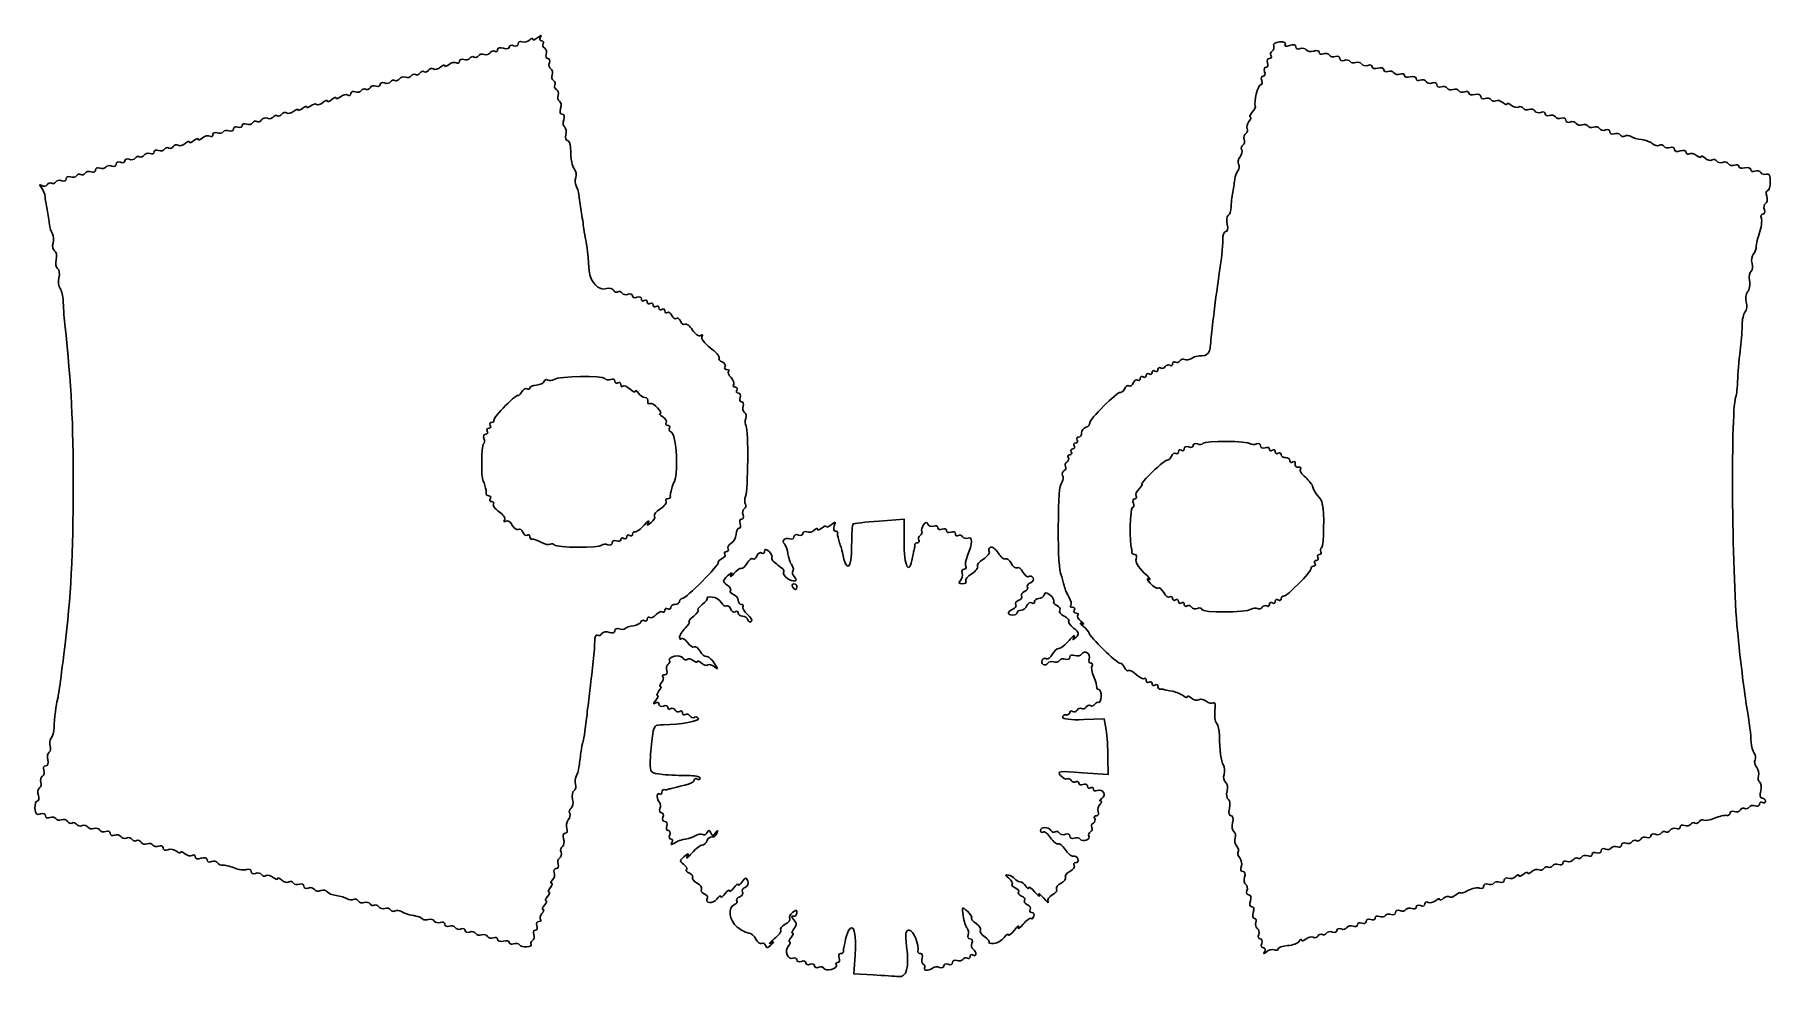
# Model space of a CAD drawing. Header units: centimetres. Extents: x -7.9 to 7.8, y -4.2 to 4.3.
import ezdxf

# ---------------------------------------------------------------- set-up
doc = ezdxf.new("R2010")
doc.units = ezdxf.units.CM
doc.header["$MEASUREMENT"] = 0
doc.layers.add('Layer 1', color=7, linetype='Continuous')

msp = doc.modelspace()

# ---------------------------------------------------------------- linework, layer by layer
at = {"layer": 'Layer 1'}
for points, knots in [([(-3.4796, -3.91531), (-3.48763, -3.90231), (-3.51167, -3.89839), (-3.53303, -3.90659), (-3.53303, -3.90659), (-3.5544, -3.91479), (-3.57188, -3.90943), (-3.57188, -3.89468), (-3.57188, -3.89468), (-3.57188, -3.87994), (-3.59569, -3.8741), (-3.62479, -3.88171), (-3.62479, -3.88171), (-3.6539, -3.88932), (-3.67771, -3.88263), (-3.67771, -3.86683), (-3.67771, -3.86683), (-3.67771, -3.85104), (-3.69436, -3.84451), (-3.71472, -3.85232), (-3.71472, -3.85232), (-3.73508, -3.86013), (-3.75927, -3.85433), (-3.76848, -3.83942), (-3.76848, -3.83942), (-3.7777, -3.82451), (-3.80151, -3.81856), (-3.8214, -3.82619), (-3.8214, -3.82619), (-3.84129, -3.83382), (-3.8651, -3.82787), (-3.87432, -3.81296), (-3.87432, -3.81296), (-3.88353, -3.79805), (-3.90855, -3.79256), (-3.92991, -3.80076), (-3.92991, -3.80076), (-3.95127, -3.80895), (-3.96875, -3.80286), (-3.96875, -3.7872), (-3.96875, -3.7872), (-3.96875, -3.77155), (-3.9854, -3.76514), (-4.00576, -3.77295), (-4.00576, -3.77295), (-4.02612, -3.78076), (-4.05031, -3.77495), (-4.05953, -3.76004), (-4.05953, -3.76004), (-4.06874, -3.74513), (-4.09376, -3.73964), (-4.11512, -3.74784), (-4.11512, -3.74784), (-4.13648, -3.75604), (-4.15396, -3.74829), (-4.15396, -3.73063), (-4.15396, -3.73063), (-4.15396, -3.71296), (-4.17144, -3.70521), (-4.1928, -3.71341), (-4.1928, -3.71341), (-4.21416, -3.72161), (-4.23918, -3.71612), (-4.24839, -3.70121), (-4.24839, -3.70121), (-4.25761, -3.6863), (-4.28064, -3.68005), (-4.29957, -3.68731), (-4.29957, -3.68731), (-4.3185, -3.69458), (-4.34146, -3.69306), (-4.35057, -3.68394), (-4.35057, -3.68394), (-4.35969, -3.67482), (-4.38169, -3.66417), (-4.39946, -3.66027), (-4.39946, -3.66027), (-4.41723, -3.65638), (-4.44963, -3.64944), (-4.47146, -3.64486), (-4.47146, -3.64486), (-4.49329, -3.64028), (-4.52603, -3.62724), (-4.54422, -3.61587), (-4.54422, -3.61587), (-4.56241, -3.60451), (-4.58838, -3.60206), (-4.60192, -3.61043), (-4.60192, -3.61043), (-4.61547, -3.6188), (-4.63371, -3.61407), (-4.64246, -3.59992), (-4.64246, -3.59992), (-4.6512, -3.58577), (-4.67464, -3.58043), (-4.69453, -3.58806), (-4.69453, -3.58806), (-4.71442, -3.5957), (-4.73867, -3.58903), (-4.74842, -3.57325), (-4.74842, -3.57325), (-4.75818, -3.55747), (-4.77642, -3.5509), (-4.78896, -3.55865), (-4.78896, -3.55865), (-4.8015, -3.5664), (-4.81892, -3.56116), (-4.82767, -3.547), (-4.82767, -3.547), (-4.83641, -3.53285), (-4.85984, -3.52751), (-4.87973, -3.53515), (-4.87973, -3.53515), (-4.89962, -3.54278), (-4.92388, -3.53611), (-4.93363, -3.52033), (-4.93363, -3.52033), (-4.94338, -3.50455), (-4.96245, -3.49849), (-4.97599, -3.50686), (-4.97599, -3.50686), (-4.98954, -3.51523), (-5.01551, -3.51275), (-5.0337, -3.50135), (-5.0337, -3.50135), (-5.05189, -3.48994), (-5.09631, -3.47656), (-5.13242, -3.4716), (-5.13242, -3.4716), (-5.16853, -3.46665), (-5.2052, -3.45106), (-5.21391, -3.43696), (-5.21391, -3.43696), (-5.22262, -3.42287), (-5.24843, -3.4185), (-5.27126, -3.42726), (-5.27126, -3.42726), (-5.29409, -3.43602), (-5.32031, -3.43099), (-5.32953, -3.41608), (-5.32953, -3.41608), (-5.33874, -3.40118), (-5.36376, -3.39568), (-5.38512, -3.40388), (-5.38512, -3.40388), (-5.40648, -3.41208), (-5.42396, -3.40433), (-5.42396, -3.38667), (-5.42396, -3.38667), (-5.42396, -3.369), (-5.44144, -3.36125), (-5.4628, -3.36945), (-5.4628, -3.36945), (-5.48416, -3.37765), (-5.5088, -3.37278), (-5.51754, -3.35862), (-5.51754, -3.35862), (-5.52629, -3.34447), (-5.54505, -3.34006), (-5.55924, -3.34883), (-5.55924, -3.34883), (-5.57342, -3.35759), (-5.60236, -3.35037), (-5.62355, -3.33279), (-5.62355, -3.33279), (-5.64475, -3.3152), (-5.66208, -3.30968), (-5.66208, -3.32052), (-5.66208, -3.32052), (-5.66208, -3.33136), (-5.67942, -3.32584), (-5.70061, -3.30825), (-5.70061, -3.30825), (-5.7218, -3.29067), (-5.75075, -3.28345), (-5.76493, -3.29222), (-5.76493, -3.29222), (-5.77911, -3.30098), (-5.79788, -3.29657), (-5.80662, -3.28242), (-5.80662, -3.28242), (-5.81537, -3.26827), (-5.84001, -3.26339), (-5.86137, -3.27159), (-5.86137, -3.27159), (-5.88273, -3.27979), (-5.90021, -3.27204), (-5.90021, -3.25438), (-5.90021, -3.25438), (-5.90021, -3.23661), (-5.91805, -3.2291), (-5.94013, -3.23757), (-5.94013, -3.23757), (-5.96208, -3.246), (-6.01268, -3.23941), (-6.05257, -3.22293), (-6.05257, -3.22293), (-6.09247, -3.20645), (-6.13909, -3.1952), (-6.15618, -3.19792), (-6.15618, -3.19792), (-6.17327, -3.20064), (-6.19449, -3.19116), (-6.20333, -3.17686), (-6.20333, -3.17686), (-6.21217, -3.16255), (-6.23688, -3.15756), (-6.25824, -3.16576), (-6.25824, -3.16576), (-6.27961, -3.17395), (-6.29708, -3.16668), (-6.29708, -3.14959), (-6.29708, -3.14959), (-6.29708, -3.13056), (-6.31759, -3.12503), (-6.35, -3.13531), (-6.35, -3.13531), (-6.38154, -3.14532), (-6.40292, -3.14007), (-6.40292, -3.1223), (-6.40292, -3.1223), (-6.40292, -3.10591), (-6.41534, -3.10018), (-6.43053, -3.10957), (-6.43053, -3.10957), (-6.44572, -3.11896), (-6.47549, -3.11225), (-6.49668, -3.09466), (-6.49668, -3.09466), (-6.51787, -3.07708), (-6.53521, -3.07156), (-6.53521, -3.0824), (-6.53521, -3.0824), (-6.53521, -3.09324), (-6.55156, -3.08853), (-6.57154, -3.07195), (-6.57154, -3.07195), (-6.59153, -3.05536), (-6.62724, -3.04923), (-6.65092, -3.05831), (-6.65092, -3.05831), (-6.6761, -3.06798), (-6.69396, -3.0615), (-6.69396, -3.04271), (-6.69396, -3.04271), (-6.69396, -3.02504), (-6.71144, -3.0173), (-6.7328, -3.02549), (-6.7328, -3.02549), (-6.75416, -3.03369), (-6.77835, -3.02953), (-6.78656, -3.01625), (-6.78656, -3.01625), (-6.79477, -3.00297), (-6.81776, -2.99835), (-6.83765, -3.00598), (-6.83765, -3.00598), (-6.85754, -3.01361), (-6.88179, -3.00695), (-6.89155, -2.99116), (-6.89155, -2.99116), (-6.9013, -2.97538), (-6.91954, -2.96881), (-6.93208, -2.97656), (-6.93208, -2.97656), (-6.94462, -2.98431), (-6.96204, -2.97907), (-6.97079, -2.96492), (-6.97079, -2.96492), (-6.97954, -2.95077), (-7.00297, -2.94543), (-7.02286, -2.95306), (-7.02286, -2.95306), (-7.04275, -2.9607), (-7.06656, -2.95474), (-7.07578, -2.93983), (-7.07578, -2.93983), (-7.08499, -2.92493), (-7.11001, -2.91943), (-7.13137, -2.92763), (-7.13137, -2.92763), (-7.15273, -2.93583), (-7.17021, -2.92808), (-7.17021, -2.91042), (-7.17021, -2.91042), (-7.17021, -2.89275), (-7.18769, -2.885), (-7.20905, -2.8932), (-7.20905, -2.8932), (-7.23041, -2.9014), (-7.25543, -2.89591), (-7.26464, -2.881), (-7.26464, -2.881), (-7.27386, -2.86609), (-7.29767, -2.86014), (-7.31756, -2.86777), (-7.31756, -2.86777), (-7.33745, -2.8754), (-7.36126, -2.86945), (-7.37047, -2.85454), (-7.37047, -2.85454), (-7.37969, -2.83963), (-7.4035, -2.83368), (-7.42339, -2.84131), (-7.42339, -2.84131), (-7.44328, -2.84894), (-7.46671, -2.84361), (-7.47546, -2.82945), (-7.47546, -2.82945), (-7.48421, -2.8153), (-7.50163, -2.81006), (-7.51417, -2.81781), (-7.51417, -2.81781), (-7.52671, -2.82556), (-7.54495, -2.81899), (-7.5547, -2.80321), (-7.5547, -2.80321), (-7.56446, -2.78743), (-7.58871, -2.78076), (-7.6086, -2.78839), (-7.6086, -2.78839), (-7.62849, -2.79603), (-7.65148, -2.79141), (-7.65969, -2.77813), (-7.65969, -2.77813), (-7.6679, -2.76484), (-7.69209, -2.76068), (-7.71345, -2.76888), (-7.71345, -2.76888), (-7.73481, -2.77708), (-7.75229, -2.7698), (-7.75229, -2.75271), (-7.75229, -2.75271), (-7.75229, -2.73517), (-7.77245, -2.72803), (-7.79859, -2.73632), (-7.79859, -2.73632), (-7.83368, -2.74744), (-7.84582, -2.73506), (-7.84871, -2.68519), (-7.84871, -2.68519), (-7.85081, -2.64899), (-7.84108, -2.61938), (-7.82708, -2.61938), (-7.82708, -2.61938), (-7.81309, -2.61938), (-7.80888, -2.59656), (-7.81773, -2.56869), (-7.81773, -2.56869), (-7.82658, -2.54081), (-7.82195, -2.51066), (-7.80744, -2.50169), (-7.80744, -2.50169), (-7.79293, -2.49273), (-7.78731, -2.46911), (-7.79494, -2.44922), (-7.79494, -2.44922), (-7.80257, -2.42933), (-7.79662, -2.40552), (-7.78171, -2.39631), (-7.78171, -2.39631), (-7.7668, -2.38709), (-7.76131, -2.36208), (-7.76951, -2.34072), (-7.76951, -2.34072), (-7.7777, -2.31935), (-7.76984, -2.30188), (-7.75204, -2.30188), (-7.75204, -2.30188), (-7.73269, -2.30188), (-7.72523, -2.28059), (-7.73349, -2.24898), (-7.73349, -2.24898), (-7.7411, -2.21989), (-7.73572, -2.18893), (-7.72155, -2.18016), (-7.72155, -2.18016), (-7.70737, -2.1714), (-7.70274, -2.14607), (-7.71126, -2.12387), (-7.71126, -2.12387), (-7.71978, -2.10167), (-7.71569, -2.07013), (-7.70217, -2.05378), (-7.70217, -2.05378), (-7.68865, -2.03744), (-7.67669, -1.9943), (-7.6756, -1.95792), (-7.6756, -1.95792), (-7.67315, -1.87646), (-7.65758, -1.74216), (-7.64646, -1.70656), (-7.64646, -1.70656), (-7.63608, -1.67335), (-7.62579, -1.59981), (-7.57977, -1.23031), (-7.57977, -1.23031), (-7.52594, -0.79797), (-7.50353, -0.3752), (-7.50335, 0.21167), (-7.50335, 0.21167), (-7.50316, 0.80572), (-7.51899, 1.11173), (-7.57927, 1.6801), (-7.57927, 1.6801), (-7.58698, 1.75286), (-7.59366, 1.84727), (-7.59411, 1.8899), (-7.59411, 1.8899), (-7.59456, 1.93252), (-7.60704, 1.98198), (-7.62183, 1.99981), (-7.62183, 1.99981), (-7.63663, 2.01764), (-7.64131, 2.06184), (-7.63222, 2.09802), (-7.63222, 2.09802), (-7.62299, 2.13481), (-7.62836, 2.17163), (-7.64441, 2.18155), (-7.64441, 2.18155), (-7.6602, 2.1913), (-7.66615, 2.22702), (-7.65764, 2.26092), (-7.65764, 2.26092), (-7.64913, 2.29482), (-7.65553, 2.33081), (-7.67185, 2.3409), (-7.67185, 2.3409), (-7.68817, 2.35099), (-7.69432, 2.38195), (-7.68551, 2.4097), (-7.68551, 2.4097), (-7.67671, 2.43745), (-7.67912, 2.47514), (-7.69088, 2.49346), (-7.69088, 2.49346), (-7.70263, 2.51178), (-7.71472, 2.55058), (-7.71774, 2.57969), (-7.71774, 2.57969), (-7.72075, 2.60879), (-7.7304, 2.66832), (-7.73918, 2.71198), (-7.73918, 2.71198), (-7.74795, 2.75564), (-7.75612, 2.80921), (-7.75732, 2.83104), (-7.75732, 2.83104), (-7.75852, 2.85287), (-7.77276, 2.8879), (-7.78897, 2.90888), (-7.78897, 2.90888), (-7.81105, 2.93746), (-7.8106, 2.94233), (-7.78719, 2.92829), (-7.78719, 2.92829), (-7.77001, 2.91799), (-7.74835, 2.92185), (-7.73906, 2.93688), (-7.73906, 2.93688), (-7.72978, 2.9519), (-7.71192, 2.95785), (-7.69938, 2.9501), (-7.69938, 2.9501), (-7.68683, 2.94235), (-7.66942, 2.94759), (-7.66067, 2.96175), (-7.66067, 2.96175), (-7.65192, 2.9759), (-7.62729, 2.98077), (-7.60592, 2.97258), (-7.60592, 2.97258), (-7.58456, 2.96438), (-7.56708, 2.97213), (-7.56708, 2.98979), (-7.56708, 2.98979), (-7.56708, 3.00746), (-7.54961, 3.0152), (-7.52824, 3.00701), (-7.52824, 3.00701), (-7.50688, 2.99881), (-7.48225, 3.00368), (-7.4735, 3.01784), (-7.4735, 3.01784), (-7.46475, 3.03199), (-7.44733, 3.03723), (-7.43479, 3.02948), (-7.43479, 3.02948), (-7.42225, 3.02173), (-7.40483, 3.02697), (-7.39609, 3.04112), (-7.39609, 3.04112), (-7.38734, 3.05528), (-7.3627, 3.06015), (-7.34134, 3.05195), (-7.34134, 3.05195), (-7.31998, 3.04375), (-7.3025, 3.0515), (-7.3025, 3.06917), (-7.3025, 3.06917), (-7.3025, 3.08683), (-7.28502, 3.09458), (-7.26366, 3.08638), (-7.26366, 3.08638), (-7.2423, 3.07818), (-7.2181, 3.08234), (-7.2099, 3.09563), (-7.2099, 3.09563), (-7.20169, 3.10891), (-7.17749, 3.11307), (-7.15613, 3.10487), (-7.15613, 3.10487), (-7.13477, 3.09667), (-7.11729, 3.10442), (-7.11729, 3.12208), (-7.11729, 3.12208), (-7.11729, 3.13976), (-7.09945, 3.14736), (-7.0776, 3.13897), (-7.0776, 3.13897), (-7.05578, 3.1306), (-7.03792, 3.13655), (-7.03792, 3.1522), (-7.03792, 3.1522), (-7.03792, 3.16786), (-7.02044, 3.17395), (-6.99908, 3.16576), (-6.99908, 3.16576), (-6.97771, 3.15756), (-6.95308, 3.16243), (-6.94433, 3.17659), (-6.94433, 3.17659), (-6.93558, 3.19074), (-6.91817, 3.19598), (-6.90563, 3.18823), (-6.90563, 3.18823), (-6.89308, 3.18048), (-6.87484, 3.18705), (-6.86509, 3.20283), (-6.86509, 3.20283), (-6.85534, 3.21861), (-6.8307, 3.22513), (-6.81034, 3.21732), (-6.81034, 3.21732), (-6.78999, 3.20951), (-6.77333, 3.21593), (-6.77333, 3.23158), (-6.77333, 3.23158), (-6.77333, 3.24723), (-6.75586, 3.25333), (-6.73449, 3.24513), (-6.73449, 3.24513), (-6.71313, 3.23693), (-6.6885, 3.24181), (-6.67975, 3.25596), (-6.67975, 3.25596), (-6.671, 3.27012), (-6.65358, 3.27535), (-6.64104, 3.2676), (-6.64104, 3.2676), (-6.6285, 3.25985), (-6.61064, 3.26581), (-6.60135, 3.28083), (-6.60135, 3.28083), (-6.59207, 3.29586), (-6.57286, 3.30098), (-6.55868, 3.29222), (-6.55868, 3.29222), (-6.5445, 3.28345), (-6.51555, 3.29067), (-6.49436, 3.30825), (-6.49436, 3.30825), (-6.47317, 3.32584), (-6.45583, 3.33136), (-6.45583, 3.32052), (-6.45583, 3.32052), (-6.45583, 3.30968), (-6.43797, 3.31563), (-6.41615, 3.33375), (-6.41615, 3.33375), (-6.39432, 3.35187), (-6.37646, 3.35782), (-6.37646, 3.34698), (-6.37646, 3.34698), (-6.37646, 3.33614), (-6.35912, 3.34166), (-6.33793, 3.35925), (-6.33793, 3.35925), (-6.31674, 3.37683), (-6.28697, 3.38354), (-6.27178, 3.37415), (-6.27178, 3.37415), (-6.25659, 3.36477), (-6.24417, 3.37097), (-6.24417, 3.38794), (-6.24417, 3.38794), (-6.24417, 3.4049), (-6.22669, 3.41208), (-6.20533, 3.40388), (-6.20533, 3.40388), (-6.18396, 3.39568), (-6.15977, 3.39984), (-6.15156, 3.41313), (-6.15156, 3.41313), (-6.14335, 3.42641), (-6.11916, 3.43057), (-6.0978, 3.42237), (-6.0978, 3.42237), (-6.07644, 3.41417), (-6.05896, 3.42192), (-6.05896, 3.43958), (-6.05896, 3.43958), (-6.05896, 3.45726), (-6.04112, 3.46486), (-6.01927, 3.45647), (-6.01927, 3.45647), (-5.99744, 3.4481), (-5.97958, 3.45405), (-5.97958, 3.4697), (-5.97958, 3.4697), (-5.97958, 3.48536), (-5.96211, 3.49145), (-5.94074, 3.48326), (-5.94074, 3.48326), (-5.91938, 3.47506), (-5.89475, 3.47993), (-5.886, 3.49409), (-5.886, 3.49409), (-5.87725, 3.50824), (-5.85983, 3.51348), (-5.84729, 3.50573), (-5.84729, 3.50573), (-5.83475, 3.49798), (-5.81651, 3.50455), (-5.80676, 3.52033), (-5.80676, 3.52033), (-5.797, 3.53611), (-5.77275, 3.54278), (-5.75286, 3.53515), (-5.75286, 3.53515), (-5.73297, 3.52751), (-5.70954, 3.53285), (-5.70079, 3.547), (-5.70079, 3.547), (-5.69204, 3.56116), (-5.67462, 3.5664), (-5.66208, 3.55865), (-5.66208, 3.55865), (-5.64954, 3.5509), (-5.63168, 3.55685), (-5.6224, 3.57188), (-5.6224, 3.57188), (-5.61311, 3.5869), (-5.59391, 3.59202), (-5.57972, 3.58326), (-5.57972, 3.58326), (-5.56554, 3.57449), (-5.53659, 3.58171), (-5.5154, 3.5993), (-5.5154, 3.5993), (-5.49421, 3.61688), (-5.47688, 3.6224), (-5.47688, 3.61156), (-5.47688, 3.61156), (-5.47688, 3.60072), (-5.45902, 3.60668), (-5.43719, 3.62479), (-5.43719, 3.62479), (-5.41536, 3.64291), (-5.3975, 3.64886), (-5.3975, 3.63802), (-5.3975, 3.63802), (-5.3975, 3.62718), (-5.38152, 3.63157), (-5.36199, 3.64778), (-5.36199, 3.64778), (-5.34246, 3.66399), (-5.31894, 3.6697), (-5.30972, 3.66048), (-5.30972, 3.66048), (-5.30049, 3.65126), (-5.2748, 3.65877), (-5.25262, 3.67718), (-5.25262, 3.67718), (-5.23044, 3.69559), (-5.21229, 3.70178), (-5.21229, 3.69094), (-5.21229, 3.69094), (-5.21229, 3.6801), (-5.19443, 3.68605), (-5.1726, 3.70417), (-5.1726, 3.70417), (-5.15078, 3.72228), (-5.13292, 3.72824), (-5.13292, 3.7174), (-5.13292, 3.7174), (-5.13292, 3.70656), (-5.11558, 3.71208), (-5.09439, 3.72966), (-5.09439, 3.72966), (-5.0732, 3.74725), (-5.04343, 3.75396), (-5.02824, 3.74457), (-5.02824, 3.74457), (-5.01305, 3.73518), (-5.00063, 3.74138), (-5.00063, 3.75835), (-5.00063, 3.75835), (-5.00063, 3.77532), (-4.98315, 3.7825), (-4.96178, 3.7743), (-4.96178, 3.7743), (-4.94042, 3.7661), (-4.91579, 3.77097), (-4.90704, 3.78513), (-4.90704, 3.78513), (-4.89829, 3.79928), (-4.88087, 3.80452), (-4.86833, 3.79677), (-4.86833, 3.79677), (-4.85579, 3.78902), (-4.83755, 3.79559), (-4.8278, 3.81137), (-4.8278, 3.81137), (-4.81804, 3.82715), (-4.79341, 3.83367), (-4.77305, 3.82586), (-4.77305, 3.82586), (-4.7527, 3.81805), (-4.73604, 3.82447), (-4.73604, 3.84012), (-4.73604, 3.84012), (-4.73604, 3.85577), (-4.71856, 3.86187), (-4.6972, 3.85367), (-4.6972, 3.85367), (-4.67584, 3.84548), (-4.6512, 3.85035), (-4.64246, 3.8645), (-4.64246, 3.8645), (-4.63371, 3.87866), (-4.61629, 3.8839), (-4.60375, 3.87615), (-4.60375, 3.87615), (-4.59121, 3.8684), (-4.57297, 3.87497), (-4.56321, 3.89075), (-4.56321, 3.89075), (-4.55346, 3.90653), (-4.52921, 3.9132), (-4.50932, 3.90556), (-4.50932, 3.90556), (-4.48943, 3.89793), (-4.466, 3.90327), (-4.45725, 3.91742), (-4.45725, 3.91742), (-4.4485, 3.93157), (-4.43108, 3.93681), (-4.41854, 3.92906), (-4.41854, 3.92906), (-4.406, 3.92131), (-4.38814, 3.92726), (-4.37885, 3.94229), (-4.37885, 3.94229), (-4.36957, 3.95732), (-4.35171, 3.96327), (-4.33917, 3.95552), (-4.33917, 3.95552), (-4.32663, 3.94777), (-4.30877, 3.95372), (-4.29948, 3.96875), (-4.29948, 3.96875), (-4.29019, 3.98378), (-4.27099, 3.9889), (-4.2568, 3.98013), (-4.2568, 3.98013), (-4.24262, 3.97137), (-4.21368, 3.97858), (-4.19249, 3.99617), (-4.19249, 3.99617), (-4.1713, 4.01376), (-4.15396, 4.01928), (-4.15396, 4.00844), (-4.15396, 4.00844), (-4.15396, 3.9976), (-4.13662, 4.00312), (-4.11543, 4.0207), (-4.11543, 4.0207), (-4.09424, 4.03829), (-4.06447, 4.045), (-4.04928, 4.03561), (-4.04928, 4.03561), (-4.03409, 4.02622), (-4.02167, 4.03243), (-4.02167, 4.04939), (-4.02167, 4.04939), (-4.02167, 4.06636), (-4.00419, 4.07354), (-3.98283, 4.06534), (-3.98283, 4.06534), (-3.96146, 4.05714), (-3.93683, 4.06202), (-3.92808, 4.07617), (-3.92808, 4.07617), (-3.91933, 4.09032), (-3.90192, 4.09556), (-3.88938, 4.08781), (-3.88938, 4.08781), (-3.87683, 4.08006), (-3.85942, 4.0853), (-3.85067, 4.09945), (-3.85067, 4.09945), (-3.84192, 4.11361), (-3.81849, 4.11894), (-3.7986, 4.11131), (-3.7986, 4.11131), (-3.77871, 4.10368), (-3.75446, 4.11035), (-3.7447, 4.12613), (-3.7447, 4.12613), (-3.73495, 4.14191), (-3.71589, 4.14797), (-3.70234, 4.1396), (-3.70234, 4.1396), (-3.68879, 4.13123), (-3.67771, 4.13779), (-3.67771, 4.15418), (-3.67771, 4.15418), (-3.67771, 4.17194), (-3.65633, 4.1772), (-3.62479, 4.16719), (-3.62479, 4.16719), (-3.59512, 4.15777), (-3.57188, 4.16243), (-3.57188, 4.1778), (-3.57188, 4.1778), (-3.57188, 4.19288), (-3.55402, 4.19836), (-3.53219, 4.18998), (-3.53219, 4.18998), (-3.51034, 4.1816), (-3.4925, 4.18919), (-3.4925, 4.20688), (-3.4925, 4.20688), (-3.4925, 4.22454), (-3.47609, 4.2327), (-3.45604, 4.225), (-3.45604, 4.225), (-3.43598, 4.21731), (-3.40622, 4.22437), (-3.38989, 4.24069), (-3.38989, 4.24069), (-3.37357, 4.25702), (-3.36021, 4.26058), (-3.36021, 4.24861), (-3.36021, 4.24861), (-3.36021, 4.23665), (-3.34006, 4.24319), (-3.31544, 4.26317), (-3.31544, 4.26317), (-3.28502, 4.28784), (-3.27704, 4.28888), (-3.29055, 4.26641), (-3.29055, 4.26641), (-3.30171, 4.24782), (-3.29746, 4.23333), (-3.28083, 4.23333), (-3.28083, 4.23333), (-3.26456, 4.23333), (-3.2581, 4.22225), (-3.26647, 4.2087), (-3.26647, 4.2087), (-3.27485, 4.19516), (-3.26878, 4.17609), (-3.253, 4.16634), (-3.253, 4.16634), (-3.23722, 4.15659), (-3.2307, 4.13195), (-3.23851, 4.11159), (-3.23851, 4.11159), (-3.24632, 4.09124), (-3.23991, 4.07458), (-3.22426, 4.07458), (-3.22426, 4.07458), (-3.2086, 4.07458), (-3.2025, 4.05711), (-3.2107, 4.03574), (-3.2107, 4.03574), (-3.2189, 4.01438), (-3.21341, 3.98936), (-3.1985, 3.98015), (-3.1985, 3.98015), (-3.18359, 3.97094), (-3.17764, 3.94712), (-3.18527, 3.92723), (-3.18527, 3.92723), (-3.1929, 3.90734), (-3.18757, 3.88391), (-3.17341, 3.87516), (-3.17341, 3.87516), (-3.15926, 3.86642), (-3.15402, 3.849), (-3.16177, 3.83646), (-3.16177, 3.83646), (-3.16952, 3.82392), (-3.16295, 3.80568), (-3.14717, 3.79592), (-3.14717, 3.79592), (-3.13139, 3.78617), (-3.12472, 3.76192), (-3.13235, 3.74203), (-3.13235, 3.74203), (-3.13999, 3.72214), (-3.13436, 3.69852), (-3.11985, 3.68956), (-3.11985, 3.68956), (-3.10534, 3.68059), (-3.10071, 3.65044), (-3.10956, 3.62257), (-3.10956, 3.62257), (-3.11896, 3.59295), (-3.11317, 3.57188), (-3.09563, 3.57188), (-3.09563, 3.57188), (-3.07808, 3.57188), (-3.07229, 3.5508), (-3.08169, 3.52118), (-3.08169, 3.52118), (-3.09054, 3.49331), (-3.0865, 3.46353), (-3.07273, 3.45501), (-3.07273, 3.45501), (-3.05895, 3.4465), (-3.0539, 3.41573), (-3.06151, 3.38664), (-3.06151, 3.38664), (-3.06911, 3.35755), (-3.0633, 3.33375), (-3.04859, 3.33375), (-3.04859, 3.33375), (-3.03388, 3.33375), (-3.02106, 3.30696), (-3.02009, 3.27422), (-3.02009, 3.27422), (-3.01646, 3.15163), (-3.00833, 3.10796), (-2.98323, 3.07612), (-2.98323, 3.07612), (-2.96903, 3.05811), (-2.96474, 3.0243), (-2.97369, 3.00097), (-2.97369, 3.00097), (-2.98264, 2.97764), (-2.98107, 2.94475), (-2.97021, 2.92787), (-2.97021, 2.92787), (-2.95935, 2.911), (-2.94777, 2.87338), (-2.94448, 2.84427), (-2.94448, 2.84427), (-2.9412, 2.81517), (-2.93178, 2.74968), (-2.92356, 2.69875), (-2.92356, 2.69875), (-2.91534, 2.64782), (-2.90492, 2.57638), (-2.90042, 2.54), (-2.90042, 2.54), (-2.89591, 2.50362), (-2.88857, 2.46195), (-2.8841, 2.4474), (-2.8841, 2.4474), (-2.87606, 2.42122), (-2.86843, 2.35527), (-2.85124, 2.16342), (-2.85124, 2.16342), (-2.84159, 2.05567), (-2.76707, 1.97793), (-2.69436, 1.99976), (-2.69436, 1.99976), (-2.67012, 2.00703), (-2.64251, 2.0004), (-2.633, 1.98502), (-2.633, 1.98502), (-2.6235, 1.96964), (-2.60546, 1.9634), (-2.59292, 1.97115), (-2.59292, 1.97115), (-2.58038, 1.9789), (-2.56296, 1.97366), (-2.55421, 1.9595), (-2.55421, 1.9595), (-2.54546, 1.94535), (-2.52083, 1.94048), (-2.49947, 1.94867), (-2.49947, 1.94867), (-2.4781, 1.95687), (-2.46063, 1.95077), (-2.46063, 1.93512), (-2.46063, 1.93512), (-2.46063, 1.91947), (-2.44277, 1.91351), (-2.42094, 1.92189), (-2.42094, 1.92189), (-2.39911, 1.93027), (-2.38125, 1.92324), (-2.38125, 1.90627), (-2.38125, 1.90627), (-2.38125, 1.8893), (-2.36934, 1.88278), (-2.35479, 1.89177), (-2.35479, 1.89177), (-2.34024, 1.90076), (-2.32833, 1.89481), (-2.32833, 1.87854), (-2.32833, 1.87854), (-2.32833, 1.86227), (-2.31643, 1.85632), (-2.30188, 1.86531), (-2.30188, 1.86531), (-2.28732, 1.87431), (-2.27542, 1.86835), (-2.27542, 1.85208), (-2.27542, 1.85208), (-2.27542, 1.83581), (-2.26351, 1.82986), (-2.24896, 1.83885), (-2.24896, 1.83885), (-2.23441, 1.84785), (-2.2225, 1.84189), (-2.2225, 1.82563), (-2.2225, 1.82563), (-2.2225, 1.80936), (-2.21059, 1.8034), (-2.19604, 1.8124), (-2.19604, 1.8124), (-2.18149, 1.82139), (-2.16958, 1.81544), (-2.16958, 1.79917), (-2.16958, 1.79917), (-2.16958, 1.7829), (-2.15892, 1.77617), (-2.1459, 1.78422), (-2.1459, 1.78422), (-2.13287, 1.79228), (-2.11509, 1.78032), (-2.1064, 1.75765), (-2.1064, 1.75765), (-2.0977, 1.73498), (-2.07984, 1.72308), (-2.06671, 1.73119), (-2.06671, 1.73119), (-2.05358, 1.73931), (-2.03572, 1.7274), (-2.02702, 1.70473), (-2.02702, 1.70473), (-2.01832, 1.68207), (-2.00052, 1.67013), (-1.98746, 1.6782), (-1.98746, 1.6782), (-1.97439, 1.68627), (-1.94402, 1.66284), (-1.91996, 1.62612), (-1.91996, 1.62612), (-1.89571, 1.58911), (-1.86312, 1.56745), (-1.84683, 1.57752), (-1.84683, 1.57752), (-1.82967, 1.58812), (-1.82486, 1.58369), (-1.83526, 1.56685), (-1.83526, 1.56685), (-1.84507, 1.55098), (-1.81137, 1.50623), (-1.76023, 1.46722), (-1.76023, 1.46722), (-1.70917, 1.42827), (-1.67316, 1.38707), (-1.68021, 1.37566), (-1.68021, 1.37566), (-1.68726, 1.36425), (-1.67448, 1.3478), (-1.65182, 1.33911), (-1.65182, 1.33911), (-1.62915, 1.33041), (-1.61801, 1.3113), (-1.62707, 1.29665), (-1.62707, 1.29665), (-1.63613, 1.28199), (-1.62895, 1.27), (-1.61111, 1.27), (-1.61111, 1.27), (-1.59327, 1.27), (-1.58605, 1.26263), (-1.59506, 1.25362), (-1.59506, 1.25362), (-1.60407, 1.24461), (-1.59404, 1.21984), (-1.57277, 1.19857), (-1.57277, 1.19857), (-1.5515, 1.1773), (-1.54086, 1.14895), (-1.54913, 1.13558), (-1.54913, 1.13558), (-1.5574, 1.1222), (-1.55085, 1.11125), (-1.53458, 1.11125), (-1.53458, 1.11125), (-1.51831, 1.11125), (-1.51236, 1.09934), (-1.52135, 1.08479), (-1.52135, 1.08479), (-1.53035, 1.07024), (-1.52382, 1.05833), (-1.50686, 1.05833), (-1.50686, 1.05833), (-1.48989, 1.05833), (-1.48286, 1.04047), (-1.49123, 1.01865), (-1.49123, 1.01865), (-1.49961, 0.99682), (-1.49366, 0.97896), (-1.47801, 0.97896), (-1.47801, 0.97896), (-1.46235, 0.97896), (-1.45625, 0.96148), (-1.46445, 0.94012), (-1.46445, 0.94012), (-1.47265, 0.91876), (-1.46716, 0.89374), (-1.45225, 0.88453), (-1.45225, 0.88453), (-1.43734, 0.87531), (-1.43195, 0.85004), (-1.44026, 0.82837), (-1.44026, 0.82837), (-1.44858, 0.8067), (-1.44747, 0.77617), (-1.4378, 0.76052), (-1.4378, 0.76052), (-1.41511, 0.72382), (-1.41879, 0.18612), (-1.44213, 0.12694), (-1.44213, 0.12694), (-1.4519, 0.10217), (-1.4527, 0.07026), (-1.44389, 0.05601), (-1.44389, 0.05601), (-1.43509, 0.04177), (-1.43947, 0.02296), (-1.45362, 0.01421), (-1.45362, 0.01421), (-1.46778, 0.00546), (-1.47265, -0.01917), (-1.46445, -0.04053), (-1.46445, -0.04053), (-1.45625, -0.0619), (-1.46235, -0.07938), (-1.47801, -0.07938), (-1.47801, -0.07938), (-1.49366, -0.07938), (-1.49961, -0.09723), (-1.49123, -0.11906), (-1.49123, -0.11906), (-1.48286, -0.14089), (-1.48665, -0.15875), (-1.49966, -0.15875), (-1.49966, -0.15875), (-1.51268, -0.15875), (-1.52528, -0.18474), (-1.52767, -0.21651), (-1.52767, -0.21651), (-1.53007, -0.24828), (-1.55071, -0.28473), (-1.57355, -0.29751), (-1.57355, -0.29751), (-1.59639, -0.3103), (-1.60817, -0.33193), (-1.59972, -0.34558), (-1.59972, -0.34558), (-1.59128, -0.35924), (-1.59769, -0.37042), (-1.61396, -0.37042), (-1.61396, -0.37042), (-1.63023, -0.37042), (-1.63695, -0.38108), (-1.6289, -0.3941), (-1.6289, -0.3941), (-1.62085, -0.40713), (-1.63216, -0.42466), (-1.65404, -0.43305), (-1.65404, -0.43305), (-1.67592, -0.44145), (-1.69101, -0.45758), (-1.68758, -0.4689), (-1.68758, -0.4689), (-1.67975, -0.4947), (-1.97892, -0.79375), (-2.01256, -0.79375), (-2.01256, -0.79375), (-2.02616, -0.79375), (-2.03729, -0.80566), (-2.03729, -0.82021), (-2.03729, -0.82021), (-2.03729, -0.83476), (-2.05515, -0.84667), (-2.07698, -0.84667), (-2.07698, -0.84667), (-2.09881, -0.84667), (-2.11667, -0.85928), (-2.11667, -0.87469), (-2.11667, -0.87469), (-2.11667, -0.8901), (-2.12857, -0.89535), (-2.14313, -0.88635), (-2.14313, -0.88635), (-2.15768, -0.87736), (-2.16958, -0.88331), (-2.16958, -0.89958), (-2.16958, -0.89958), (-2.16958, -0.91585), (-2.18014, -0.92264), (-2.19304, -0.91467), (-2.19304, -0.91467), (-2.20595, -0.90669), (-2.23111, -0.91776), (-2.24896, -0.93927), (-2.24896, -0.93927), (-2.26681, -0.96078), (-2.29197, -0.97185), (-2.30487, -0.96388), (-2.30487, -0.96388), (-2.31778, -0.9559), (-2.32833, -0.96269), (-2.32833, -0.97896), (-2.32833, -0.97896), (-2.32833, -0.99523), (-2.33922, -1.00181), (-2.35253, -0.99358), (-2.35253, -0.99358), (-2.36584, -0.98536), (-2.38072, -0.99026), (-2.3856, -1.00449), (-2.3856, -1.00449), (-2.39049, -1.01871), (-2.42096, -1.03435), (-2.45333, -1.03925), (-2.45333, -1.03925), (-2.4857, -1.04414), (-2.5196, -1.05557), (-2.52868, -1.06465), (-2.52868, -1.06465), (-2.53775, -1.07372), (-2.56187, -1.07474), (-2.58227, -1.06691), (-2.58227, -1.06691), (-2.60268, -1.05908), (-2.61938, -1.06665), (-2.61938, -1.08374), (-2.61938, -1.08374), (-2.61938, -1.10232), (-2.63976, -1.10835), (-2.67006, -1.09873), (-2.67006, -1.09873), (-2.69794, -1.08988), (-2.72853, -1.09522), (-2.73804, -1.11061), (-2.73804, -1.11061), (-2.74755, -1.12599), (-2.76596, -1.132), (-2.77896, -1.12396), (-2.77896, -1.12396), (-2.79196, -1.11593), (-2.80249, -1.14252), (-2.80235, -1.18306), (-2.80235, -1.18306), (-2.80221, -1.2236), (-2.80937, -1.3163), (-2.81826, -1.38906), (-2.81826, -1.38906), (-2.82715, -1.46182), (-2.83997, -1.56898), (-2.84675, -1.62719), (-2.84675, -1.62719), (-2.85353, -1.6854), (-2.86464, -1.78065), (-2.87143, -1.83885), (-2.87143, -1.83885), (-2.89101, -2.00654), (-2.90158, -2.07598), (-2.90969, -2.09021), (-2.90969, -2.09021), (-2.91384, -2.09748), (-2.9217, -2.13916), (-2.92715, -2.18281), (-2.92715, -2.18281), (-2.9326, -2.22647), (-2.94007, -2.286), (-2.94376, -2.3151), (-2.94376, -2.3151), (-2.94744, -2.34421), (-2.95935, -2.38183), (-2.97021, -2.39871), (-2.97021, -2.39871), (-2.98107, -2.41558), (-2.98316, -2.44712), (-2.97484, -2.46879), (-2.97484, -2.46879), (-2.96653, -2.49046), (-2.97249, -2.51608), (-2.98809, -2.52572), (-2.98809, -2.52572), (-3.00368, -2.53536), (-3.00948, -2.57098), (-3.00097, -2.60488), (-3.00097, -2.60488), (-2.99247, -2.63878), (-2.99857, -2.67459), (-3.01454, -2.68446), (-3.01454, -2.68446), (-3.03051, -2.69433), (-3.0364, -2.71401), (-3.02763, -2.7282), (-3.02763, -2.7282), (-3.01887, -2.74238), (-3.02483, -2.76981), (-3.04089, -2.78916), (-3.04089, -2.78916), (-3.05694, -2.80851), (-3.06265, -2.8437), (-3.05356, -2.86738), (-3.05356, -2.86738), (-3.04409, -2.89207), (-3.05029, -2.91042), (-3.06812, -2.91042), (-3.06812, -2.91042), (-3.0867, -2.91042), (-3.09272, -2.9308), (-3.0831, -2.96111), (-3.0831, -2.96111), (-3.07425, -2.98899), (-3.07888, -3.01913), (-3.09339, -3.0281), (-3.09339, -3.0281), (-3.1079, -3.03707), (-3.11353, -3.06068), (-3.10589, -3.08057), (-3.10589, -3.08057), (-3.09826, -3.10046), (-3.10422, -3.12427), (-3.11912, -3.13348), (-3.11912, -3.13348), (-3.13403, -3.1427), (-3.13952, -3.16771), (-3.13133, -3.18908), (-3.13133, -3.18908), (-3.12313, -3.21044), (-3.13088, -3.22792), (-3.14854, -3.22792), (-3.14854, -3.22792), (-3.16621, -3.22792), (-3.17436, -3.24433), (-3.16667, -3.26438), (-3.16667, -3.26438), (-3.15897, -3.28443), (-3.16603, -3.3142), (-3.18236, -3.33053), (-3.18236, -3.33053), (-3.19868, -3.34685), (-3.20225, -3.36021), (-3.19028, -3.36021), (-3.19028, -3.36021), (-3.17831, -3.36021), (-3.18334, -3.37807), (-3.20146, -3.3999), (-3.20146, -3.3999), (-3.21957, -3.42172), (-3.22553, -3.43958), (-3.21469, -3.43958), (-3.21469, -3.43958), (-3.20385, -3.43958), (-3.2098, -3.45744), (-3.22792, -3.47927), (-3.22792, -3.47927), (-3.24603, -3.5011), (-3.25199, -3.51896), (-3.24115, -3.51896), (-3.24115, -3.51896), (-3.23031, -3.51896), (-3.23626, -3.53682), (-3.25438, -3.55865), (-3.25438, -3.55865), (-3.27249, -3.58047), (-3.27844, -3.59833), (-3.2676, -3.59833), (-3.2676, -3.59833), (-3.25676, -3.59833), (-3.26116, -3.61431), (-3.27736, -3.63384), (-3.27736, -3.63384), (-3.29357, -3.65337), (-3.299, -3.67718), (-3.28942, -3.68676), (-3.28942, -3.68676), (-3.27985, -3.69633), (-3.28718, -3.70417), (-3.30571, -3.70417), (-3.30571, -3.70417), (-3.3248, -3.70417), (-3.33281, -3.72138), (-3.32418, -3.74385), (-3.32418, -3.74385), (-3.31581, -3.76568), (-3.32176, -3.78354), (-3.33741, -3.78354), (-3.33741, -3.78354), (-3.35306, -3.78354), (-3.35916, -3.80102), (-3.35097, -3.82238), (-3.35097, -3.82238), (-3.34277, -3.84374), (-3.34764, -3.86838), (-3.3618, -3.87713), (-3.3618, -3.87713), (-3.37595, -3.88587), (-3.38221, -3.90164), (-3.3757, -3.91217), (-3.3757, -3.91217), (-3.3692, -3.9227), (-3.38663, -3.93302), (-3.41444, -3.93512), (-3.41444, -3.93512), (-3.44225, -3.93721), (-3.47157, -3.9283), (-3.4796, -3.91531)], [0, 0, 0, 0, 0.00277778, 0.00277778, 0.00277778, 0.00277778, 0.00555556, 0.00555556, 0.00555556, 0.00555556, 0.00833333, 0.00833333, 0.00833333, 0.00833333, 0.01111111, 0.01111111, 0.01111111, 0.01111111, 0.01388889, 0.01388889, 0.01388889, 0.01388889, 0.01666667, 0.01666667, 0.01666667, 0.01666667, 0.01944444, 0.01944444, 0.01944444, 0.01944444, 0.02222222, 0.02222222, 0.02222222, 0.02222222, 0.025, 0.025, 0.025, 0.025, 0.02777778, 0.02777778, 0.02777778, 0.02777778, 0.03055556, 0.03055556, 0.03055556, 0.03055556, 0.03333333, 0.03333333, 0.03333333, 0.03333333, 0.03611111, 0.03611111, 0.03611111, 0.03611111, 0.03888889, 0.03888889, 0.03888889, 0.03888889, 0.04166667, 0.04166667, 0.04166667, 0.04166667, 0.04444444, 0.04444444, 0.04444444, 0.04444444, 0.04722222, 0.04722222, 0.04722222, 0.04722222, 0.05, 0.05, 0.05, 0.05, 0.05277778, 0.05277778, 0.05277778, 0.05277778, 0.05555556, 0.05555556, 0.05555556, 0.05555556, 0.05833333, 0.05833333, 0.05833333, 0.05833333, 0.06111111, 0.06111111, 0.06111111, 0.06111111, 0.06388889, 0.06388889, 0.06388889, 0.06388889, 0.06666667, 0.06666667, 0.06666667, 0.06666667, 0.06944444, 0.06944444, 0.06944444, 0.06944444, 0.07222222, 0.07222222, 0.07222222, 0.07222222, 0.075, 0.075, 0.075, 0.075, 0.07777778, 0.07777778, 0.07777778, 0.07777778, 0.08055556, 0.08055556, 0.08055556, 0.08055556, 0.08333333, 0.08333333, 0.08333333, 0.08333333, 0.08611111, 0.08611111, 0.08611111, 0.08611111, 0.08888889, 0.08888889, 0.08888889, 0.08888889, 0.09166667, 0.09166667, 0.09166667, 0.09166667, 0.09444444, 0.09444444, 0.09444444, 0.09444444, 0.09722222, 0.09722222, 0.09722222, 0.09722222, 0.1, 0.1, 0.1, 0.1, 0.10277778, 0.10277778, 0.10277778, 0.10277778, 0.10555556, 0.10555556, 0.10555556, 0.10555556, 0.10833333, 0.10833333, 0.10833333, 0.10833333, 0.11111111, 0.11111111, 0.11111111, 0.11111111, 0.11388889, 0.11388889, 0.11388889, 0.11388889, 0.11666667, 0.11666667, 0.11666667, 0.11666667, 0.11944444, 0.11944444, 0.11944444, 0.11944444, 0.12222222, 0.12222222, 0.12222222, 0.12222222, 0.125, 0.125, 0.125, 0.125, 0.12777778, 0.12777778, 0.12777778, 0.12777778, 0.13055556, 0.13055556, 0.13055556, 0.13055556, 0.13333333, 0.13333333, 0.13333333, 0.13333333, 0.13611111, 0.13611111, 0.13611111, 0.13611111, 0.13888889, 0.13888889, 0.13888889, 0.13888889, 0.14166667, 0.14166667, 0.14166667, 0.14166667, 0.14444444, 0.14444444, 0.14444444, 0.14444444, 0.14722222, 0.14722222, 0.14722222, 0.14722222, 0.15, 0.15, 0.15, 0.15, 0.15277778, 0.15277778, 0.15277778, 0.15277778, 0.15555556, 0.15555556, 0.15555556, 0.15555556, 0.15833333, 0.15833333, 0.15833333, 0.15833333, 0.16111111, 0.16111111, 0.16111111, 0.16111111, 0.16388889, 0.16388889, 0.16388889, 0.16388889, 0.16666667, 0.16666667, 0.16666667, 0.16666667, 0.16944444, 0.16944444, 0.16944444, 0.16944444, 0.17222222, 0.17222222, 0.17222222, 0.17222222, 0.175, 0.175, 0.175, 0.175, 0.17777778, 0.17777778, 0.17777778, 0.17777778, 0.18055556, 0.18055556, 0.18055556, 0.18055556, 0.18333333, 0.18333333, 0.18333333, 0.18333333, 0.18611111, 0.18611111, 0.18611111, 0.18611111, 0.18888889, 0.18888889, 0.18888889, 0.18888889, 0.19166667, 0.19166667, 0.19166667, 0.19166667, 0.19444444, 0.19444444, 0.19444444, 0.19444444, 0.19722222, 0.19722222, 0.19722222, 0.19722222, 0.2, 0.2, 0.2, 0.2, 0.20277778, 0.20277778, 0.20277778, 0.20277778, 0.20555556, 0.20555556, 0.20555556, 0.20555556, 0.20833333, 0.20833333, 0.20833333, 0.20833333, 0.21111111, 0.21111111, 0.21111111, 0.21111111, 0.21388889, 0.21388889, 0.21388889, 0.21388889, 0.21666667, 0.21666667, 0.21666667, 0.21666667, 0.21944444, 0.21944444, 0.21944444, 0.21944444, 0.22222222, 0.22222222, 0.22222222, 0.22222222, 0.225, 0.225, 0.225, 0.225, 0.22777778, 0.22777778, 0.22777778, 0.22777778, 0.23055556, 0.23055556, 0.23055556, 0.23055556, 0.23333333, 0.23333333, 0.23333333, 0.23333333, 0.23611111, 0.23611111, 0.23611111, 0.23611111, 0.23888889, 0.23888889, 0.23888889, 0.23888889, 0.24166667, 0.24166667, 0.24166667, 0.24166667, 0.24444444, 0.24444444, 0.24444444, 0.24444444, 0.24722222, 0.24722222, 0.24722222, 0.24722222, 0.25, 0.25, 0.25, 0.25, 0.25277778, 0.25277778, 0.25277778, 0.25277778, 0.25555556, 0.25555556, 0.25555556, 0.25555556, 0.25833333, 0.25833333, 0.25833333, 0.25833333, 0.26111111, 0.26111111, 0.26111111, 0.26111111, 0.26388889, 0.26388889, 0.26388889, 0.26388889, 0.26666667, 0.26666667, 0.26666667, 0.26666667, 0.26944444, 0.26944444, 0.26944444, 0.26944444, 0.27222222, 0.27222222, 0.27222222, 0.27222222, 0.275, 0.275, 0.275, 0.275, 0.27777778, 0.27777778, 0.27777778, 0.27777778, 0.28055556, 0.28055556, 0.28055556, 0.28055556, 0.28333333, 0.28333333, 0.28333333, 0.28333333, 0.28611111, 0.28611111, 0.28611111, 0.28611111, 0.28888889, 0.28888889, 0.28888889, 0.28888889, 0.29166667, 0.29166667, 0.29166667, 0.29166667, 0.29444444, 0.29444444, 0.29444444, 0.29444444, 0.29722222, 0.29722222, 0.29722222, 0.29722222, 0.3, 0.3, 0.3, 0.3, 0.30277778, 0.30277778, 0.30277778, 0.30277778, 0.30555556, 0.30555556, 0.30555556, 0.30555556, 0.30833333, 0.30833333, 0.30833333, 0.30833333, 0.31111111, 0.31111111, 0.31111111, 0.31111111, 0.31388889, 0.31388889, 0.31388889, 0.31388889, 0.31666667, 0.31666667, 0.31666667, 0.31666667, 0.31944444, 0.31944444, 0.31944444, 0.31944444, 0.32222222, 0.32222222, 0.32222222, 0.32222222, 0.325, 0.325, 0.325, 0.325, 0.32777778, 0.32777778, 0.32777778, 0.32777778, 0.33055556, 0.33055556, 0.33055556, 0.33055556, 0.33333333, 0.33333333, 0.33333333, 0.33333333, 0.33611111, 0.33611111, 0.33611111, 0.33611111, 0.33888889, 0.33888889, 0.33888889, 0.33888889, 0.34166667, 0.34166667, 0.34166667, 0.34166667, 0.34444444, 0.34444444, 0.34444444, 0.34444444, 0.34722222, 0.34722222, 0.34722222, 0.34722222, 0.35, 0.35, 0.35, 0.35, 0.35277778, 0.35277778, 0.35277778, 0.35277778, 0.35555556, 0.35555556, 0.35555556, 0.35555556, 0.35833333, 0.35833333, 0.35833333, 0.35833333, 0.36111111, 0.36111111, 0.36111111, 0.36111111, 0.36388889, 0.36388889, 0.36388889, 0.36388889, 0.36666667, 0.36666667, 0.36666667, 0.36666667, 0.36944444, 0.36944444, 0.36944444, 0.36944444, 0.37222222, 0.37222222, 0.37222222, 0.37222222, 0.375, 0.375, 0.375, 0.375, 0.37777778, 0.37777778, 0.37777778, 0.37777778, 0.38055556, 0.38055556, 0.38055556, 0.38055556, 0.38333333, 0.38333333, 0.38333333, 0.38333333, 0.38611111, 0.38611111, 0.38611111, 0.38611111, 0.38888889, 0.38888889, 0.38888889, 0.38888889, 0.39166667, 0.39166667, 0.39166667, 0.39166667, 0.39444444, 0.39444444, 0.39444444, 0.39444444, 0.39722222, 0.39722222, 0.39722222, 0.39722222, 0.4, 0.4, 0.4, 0.4, 0.40277778, 0.40277778, 0.40277778, 0.40277778, 0.40555556, 0.40555556, 0.40555556, 0.40555556, 0.40833333, 0.40833333, 0.40833333, 0.40833333, 0.41111111, 0.41111111, 0.41111111, 0.41111111, 0.41388889, 0.41388889, 0.41388889, 0.41388889, 0.41666667, 0.41666667, 0.41666667, 0.41666667, 0.41944444, 0.41944444, 0.41944444, 0.41944444, 0.42222222, 0.42222222, 0.42222222, 0.42222222, 0.425, 0.425, 0.425, 0.425, 0.42777778, 0.42777778, 0.42777778, 0.42777778, 0.43055556, 0.43055556, 0.43055556, 0.43055556, 0.43333333, 0.43333333, 0.43333333, 0.43333333, 0.43611111, 0.43611111, 0.43611111, 0.43611111, 0.43888889, 0.43888889, 0.43888889, 0.43888889, 0.44166667, 0.44166667, 0.44166667, 0.44166667, 0.44444444, 0.44444444, 0.44444444, 0.44444444, 0.44722222, 0.44722222, 0.44722222, 0.44722222, 0.45, 0.45, 0.45, 0.45, 0.45277778, 0.45277778, 0.45277778, 0.45277778, 0.45555556, 0.45555556, 0.45555556, 0.45555556, 0.45833333, 0.45833333, 0.45833333, 0.45833333, 0.46111111, 0.46111111, 0.46111111, 0.46111111, 0.46388889, 0.46388889, 0.46388889, 0.46388889, 0.46666667, 0.46666667, 0.46666667, 0.46666667, 0.46944444, 0.46944444, 0.46944444, 0.46944444, 0.47222222, 0.47222222, 0.47222222, 0.47222222, 0.475, 0.475, 0.475, 0.475, 0.47777778, 0.47777778, 0.47777778, 0.47777778, 0.48055556, 0.48055556, 0.48055556, 0.48055556, 0.48333333, 0.48333333, 0.48333333, 0.48333333, 0.48611111, 0.48611111, 0.48611111, 0.48611111, 0.48888889, 0.48888889, 0.48888889, 0.48888889, 0.49166667, 0.49166667, 0.49166667, 0.49166667, 0.49444444, 0.49444444, 0.49444444, 0.49444444, 0.49722222, 0.49722222, 0.49722222, 0.49722222, 0.5, 0.5, 0.5, 0.5, 0.50277778, 0.50277778, 0.50277778, 0.50277778, 0.50555556, 0.50555556, 0.50555556, 0.50555556, 0.50833333, 0.50833333, 0.50833333, 0.50833333, 0.51111111, 0.51111111, 0.51111111, 0.51111111, 0.51388889, 0.51388889, 0.51388889, 0.51388889, 0.51666667, 0.51666667, 0.51666667, 0.51666667, 0.51944444, 0.51944444, 0.51944444, 0.51944444, 0.52222222, 0.52222222, 0.52222222, 0.52222222, 0.525, 0.525, 0.525, 0.525, 0.52777778, 0.52777778, 0.52777778, 0.52777778, 0.53055556, 0.53055556, 0.53055556, 0.53055556, 0.53333333, 0.53333333, 0.53333333, 0.53333333, 0.53611111, 0.53611111, 0.53611111, 0.53611111, 0.53888889, 0.53888889, 0.53888889, 0.53888889, 0.54166667, 0.54166667, 0.54166667, 0.54166667, 0.54444444, 0.54444444, 0.54444444, 0.54444444, 0.54722222, 0.54722222, 0.54722222, 0.54722222, 0.55, 0.55, 0.55, 0.55, 0.55277778, 0.55277778, 0.55277778, 0.55277778, 0.55555556, 0.55555556, 0.55555556, 0.55555556, 0.55833333, 0.55833333, 0.55833333, 0.55833333, 0.56111111, 0.56111111, 0.56111111, 0.56111111, 0.56388889, 0.56388889, 0.56388889, 0.56388889, 0.56666667, 0.56666667, 0.56666667, 0.56666667, 0.56944444, 0.56944444, 0.56944444, 0.56944444, 0.57222222, 0.57222222, 0.57222222, 0.57222222, 0.575, 0.575, 0.575, 0.575, 0.57777778, 0.57777778, 0.57777778, 0.57777778, 0.58055556, 0.58055556, 0.58055556, 0.58055556, 0.58333333, 0.58333333, 0.58333333, 0.58333333, 0.58611111, 0.58611111, 0.58611111, 0.58611111, 0.58888889, 0.58888889, 0.58888889, 0.58888889, 0.59166667, 0.59166667, 0.59166667, 0.59166667, 0.59444444, 0.59444444, 0.59444444, 0.59444444, 0.59722222, 0.59722222, 0.59722222, 0.59722222, 0.6, 0.6, 0.6, 0.6, 0.60277778, 0.60277778, 0.60277778, 0.60277778, 0.60555556, 0.60555556, 0.60555556, 0.60555556, 0.60833333, 0.60833333, 0.60833333, 0.60833333, 0.61111111, 0.61111111, 0.61111111, 0.61111111, 0.61388889, 0.61388889, 0.61388889, 0.61388889, 0.61666667, 0.61666667, 0.61666667, 0.61666667, 0.61944444, 0.61944444, 0.61944444, 0.61944444, 0.62222222, 0.62222222, 0.62222222, 0.62222222, 0.625, 0.625, 0.625, 0.625, 0.62777778, 0.62777778, 0.62777778, 0.62777778, 0.63055556, 0.63055556, 0.63055556, 0.63055556, 0.63333333, 0.63333333, 0.63333333, 0.63333333, 0.63611111, 0.63611111, 0.63611111, 0.63611111, 0.63888889, 0.63888889, 0.63888889, 0.63888889, 0.64166667, 0.64166667, 0.64166667, 0.64166667, 0.64444444, 0.64444444, 0.64444444, 0.64444444, 0.64722222, 0.64722222, 0.64722222, 0.64722222, 0.65, 0.65, 0.65, 0.65, 0.65277778, 0.65277778, 0.65277778, 0.65277778, 0.65555556, 0.65555556, 0.65555556, 0.65555556, 0.65833333, 0.65833333, 0.65833333, 0.65833333, 0.66111111, 0.66111111, 0.66111111, 0.66111111, 0.66388889, 0.66388889, 0.66388889, 0.66388889, 0.66666667, 0.66666667, 0.66666667, 0.66666667, 0.66944444, 0.66944444, 0.66944444, 0.66944444, 0.67222222, 0.67222222, 0.67222222, 0.67222222, 0.675, 0.675, 0.675, 0.675, 0.67777778, 0.67777778, 0.67777778, 0.67777778, 0.68055556, 0.68055556, 0.68055556, 0.68055556, 0.68333333, 0.68333333, 0.68333333, 0.68333333, 0.68611111, 0.68611111, 0.68611111, 0.68611111, 0.68888889, 0.68888889, 0.68888889, 0.68888889, 0.69166667, 0.69166667, 0.69166667, 0.69166667, 0.69444444, 0.69444444, 0.69444444, 0.69444444, 0.69722222, 0.69722222, 0.69722222, 0.69722222, 0.7, 0.7, 0.7, 0.7, 0.70277778, 0.70277778, 0.70277778, 0.70277778, 0.70555556, 0.70555556, 0.70555556, 0.70555556, 0.70833333, 0.70833333, 0.70833333, 0.70833333, 0.71111111, 0.71111111, 0.71111111, 0.71111111, 0.71388889, 0.71388889, 0.71388889, 0.71388889, 0.71666667, 0.71666667, 0.71666667, 0.71666667, 0.71944444, 0.71944444, 0.71944444, 0.71944444, 0.72222222, 0.72222222, 0.72222222, 0.72222222, 0.725, 0.725, 0.725, 0.725, 0.72777778, 0.72777778, 0.72777778, 0.72777778, 0.73055556, 0.73055556, 0.73055556, 0.73055556, 0.73333333, 0.73333333, 0.73333333, 0.73333333, 0.73611111, 0.73611111, 0.73611111, 0.73611111, 0.73888889, 0.73888889, 0.73888889, 0.73888889, 0.74166667, 0.74166667, 0.74166667, 0.74166667, 0.74444444, 0.74444444, 0.74444444, 0.74444444, 0.74722222, 0.74722222, 0.74722222, 0.74722222, 0.75, 0.75, 0.75, 0.75, 0.75277778, 0.75277778, 0.75277778, 0.75277778, 0.75555556, 0.75555556, 0.75555556, 0.75555556, 0.75833333, 0.75833333, 0.75833333, 0.75833333, 0.76111111, 0.76111111, 0.76111111, 0.76111111, 0.76388889, 0.76388889, 0.76388889, 0.76388889, 0.76666667, 0.76666667, 0.76666667, 0.76666667, 0.76944444, 0.76944444, 0.76944444, 0.76944444, 0.77222222, 0.77222222, 0.77222222, 0.77222222, 0.775, 0.775, 0.775, 0.775, 0.77777778, 0.77777778, 0.77777778, 0.77777778, 0.78055556, 0.78055556, 0.78055556, 0.78055556, 0.78333333, 0.78333333, 0.78333333, 0.78333333, 0.78611111, 0.78611111, 0.78611111, 0.78611111, 0.78888889, 0.78888889, 0.78888889, 0.78888889, 0.79166667, 0.79166667, 0.79166667, 0.79166667, 0.79444444, 0.79444444, 0.79444444, 0.79444444, 0.79722222, 0.79722222, 0.79722222, 0.79722222, 0.8, 0.8, 0.8, 0.8, 0.80277778, 0.80277778, 0.80277778, 0.80277778, 0.80555556, 0.80555556, 0.80555556, 0.80555556, 0.80833333, 0.80833333, 0.80833333, 0.80833333, 0.81111111, 0.81111111, 0.81111111, 0.81111111, 0.81388889, 0.81388889, 0.81388889, 0.81388889, 0.81666667, 0.81666667, 0.81666667, 0.81666667, 0.81944444, 0.81944444, 0.81944444, 0.81944444, 0.82222222, 0.82222222, 0.82222222, 0.82222222, 0.825, 0.825, 0.825, 0.825, 0.82777778, 0.82777778, 0.82777778, 0.82777778, 0.83055556, 0.83055556, 0.83055556, 0.83055556, 0.83333333, 0.83333333, 0.83333333, 0.83333333, 0.83611111, 0.83611111, 0.83611111, 0.83611111, 0.83888889, 0.83888889, 0.83888889, 0.83888889, 0.84166667, 0.84166667, 0.84166667, 0.84166667, 0.84444444, 0.84444444, 0.84444444, 0.84444444, 0.84722222, 0.84722222, 0.84722222, 0.84722222, 0.85, 0.85, 0.85, 0.85, 0.85277778, 0.85277778, 0.85277778, 0.85277778, 0.85555556, 0.85555556, 0.85555556, 0.85555556, 0.85833333, 0.85833333, 0.85833333, 0.85833333, 0.86111111, 0.86111111, 0.86111111, 0.86111111, 0.86388889, 0.86388889, 0.86388889, 0.86388889, 0.86666667, 0.86666667, 0.86666667, 0.86666667, 0.86944444, 0.86944444, 0.86944444, 0.86944444, 0.87222222, 0.87222222, 0.87222222, 0.87222222, 0.875, 0.875, 0.875, 0.875, 0.87777778, 0.87777778, 0.87777778, 0.87777778, 0.88055556, 0.88055556, 0.88055556, 0.88055556, 0.88333333, 0.88333333, 0.88333333, 0.88333333, 0.88611111, 0.88611111, 0.88611111, 0.88611111, 0.88888889, 0.88888889, 0.88888889, 0.88888889, 0.89166667, 0.89166667, 0.89166667, 0.89166667, 0.89444444, 0.89444444, 0.89444444, 0.89444444, 0.89722222, 0.89722222, 0.89722222, 0.89722222, 0.9, 0.9, 0.9, 0.9, 0.90277778, 0.90277778, 0.90277778, 0.90277778, 0.90555556, 0.90555556, 0.90555556, 0.90555556, 0.90833333, 0.90833333, 0.90833333, 0.90833333, 0.91111111, 0.91111111, 0.91111111, 0.91111111, 0.91388889, 0.91388889, 0.91388889, 0.91388889, 0.91666667, 0.91666667, 0.91666667, 0.91666667, 0.91944444, 0.91944444, 0.91944444, 0.91944444, 0.92222222, 0.92222222, 0.92222222, 0.92222222, 0.925, 0.925, 0.925, 0.925, 0.92777778, 0.92777778, 0.92777778, 0.92777778, 0.93055556, 0.93055556, 0.93055556, 0.93055556, 0.93333333, 0.93333333, 0.93333333, 0.93333333, 0.93611111, 0.93611111, 0.93611111, 0.93611111, 0.93888889, 0.93888889, 0.93888889, 0.93888889, 0.94166667, 0.94166667, 0.94166667, 0.94166667, 0.94444444, 0.94444444, 0.94444444, 0.94444444, 0.94722222, 0.94722222, 0.94722222, 0.94722222, 0.95, 0.95, 0.95, 0.95, 0.95277778, 0.95277778, 0.95277778, 0.95277778, 0.95555556, 0.95555556, 0.95555556, 0.95555556, 0.95833333, 0.95833333, 0.95833333, 0.95833333, 0.96111111, 0.96111111, 0.96111111, 0.96111111, 0.96388889, 0.96388889, 0.96388889, 0.96388889, 0.96666667, 0.96666667, 0.96666667, 0.96666667, 0.96944444, 0.96944444, 0.96944444, 0.96944444, 0.97222222, 0.97222222, 0.97222222, 0.97222222, 0.975, 0.975, 0.975, 0.975, 0.97777778, 0.97777778, 0.97777778, 0.97777778, 0.98055556, 0.98055556, 0.98055556, 0.98055556, 0.98333333, 0.98333333, 0.98333333, 0.98333333, 0.98611111, 0.98611111, 0.98611111, 0.98611111, 0.98888889, 0.98888889, 0.98888889, 0.98888889, 0.99166667, 0.99166667, 0.99166667, 0.99166667, 0.99444444, 0.99444444, 0.99444444, 0.99444444, 1, 1, 1, 1]), ([(3.23883, -3.97536), (3.24912, -3.95714), (3.24365, -3.94229), (3.22665, -3.94229), (3.22665, -3.94229), (3.20968, -3.94229), (3.20265, -3.92443), (3.21103, -3.9026), (3.21103, -3.9026), (3.2194, -3.88078), (3.21345, -3.86292), (3.1978, -3.86292), (3.1978, -3.86292), (3.18214, -3.86292), (3.17605, -3.84544), (3.18424, -3.82408), (3.18424, -3.82408), (3.19244, -3.80271), (3.18695, -3.7777), (3.17204, -3.76848), (3.17204, -3.76848), (3.15713, -3.75927), (3.15133, -3.73508), (3.15914, -3.71472), (3.15914, -3.71472), (3.16695, -3.69436), (3.161, -3.67771), (3.14593, -3.67771), (3.14593, -3.67771), (3.13056, -3.67771), (3.12589, -3.65446), (3.13531, -3.62479), (3.13531, -3.62479), (3.14537, -3.5931), (3.14007, -3.57188), (3.12208, -3.57188), (3.12208, -3.57188), (3.1041, -3.57188), (3.09879, -3.55065), (3.10885, -3.51896), (3.10885, -3.51896), (3.11914, -3.48655), (3.11361, -3.46604), (3.09458, -3.46604), (3.09458, -3.46604), (3.07749, -3.46604), (3.07021, -3.44856), (3.07841, -3.4272), (3.07841, -3.4272), (3.08661, -3.40584), (3.08144, -3.38102), (3.06693, -3.37206), (3.06693, -3.37206), (3.05243, -3.36309), (3.0478, -3.33294), (3.05664, -3.30506), (3.05664, -3.30506), (3.06626, -3.27476), (3.06024, -3.25438), (3.04166, -3.25438), (3.04166, -3.25438), (3.02384, -3.25438), (3.01763, -3.23603), (3.0271, -3.21133), (3.0271, -3.21133), (3.03619, -3.18766), (3.02981, -3.15166), (3.01294, -3.13132), (3.01294, -3.13132), (2.99606, -3.11098), (2.9898, -3.0868), (2.99902, -3.07758), (2.99902, -3.07758), (3.00824, -3.06835), (3.00266, -3.04498), (2.9866, -3.02564), (2.9866, -3.02564), (2.97055, -3.00629), (2.96418, -2.97284), (2.97245, -2.95129), (2.97245, -2.95129), (2.98072, -2.92974), (2.97513, -2.90448), (2.96003, -2.89515), (2.96003, -2.89515), (2.94494, -2.88582), (2.93973, -2.84972), (2.94846, -2.81493), (2.94846, -2.81493), (2.95818, -2.77624), (2.95276, -2.75167), (2.93451, -2.75167), (2.93451, -2.75167), (2.9161, -2.75167), (2.91088, -2.72696), (2.92087, -2.68714), (2.92087, -2.68714), (2.92978, -2.65165), (2.92508, -2.61521), (2.91042, -2.60615), (2.91042, -2.60615), (2.89576, -2.59709), (2.89073, -2.56194), (2.89923, -2.52804), (2.89923, -2.52804), (2.90774, -2.49414), (2.90135, -2.45814), (2.88503, -2.44806), (2.88503, -2.44806), (2.8687, -2.43797), (2.86255, -2.40701), (2.87136, -2.37926), (2.87136, -2.37926), (2.88017, -2.35151), (2.87786, -2.31382), (2.86623, -2.2955), (2.86623, -2.2955), (2.84454, -2.26133), (2.83141, -2.16288), (2.83029, -2.02594), (2.83029, -2.02594), (2.82994, -1.98331), (2.81836, -1.93483), (2.80455, -1.91819), (2.80455, -1.91819), (2.79075, -1.90156), (2.78426, -1.84993), (2.79014, -1.80347), (2.79014, -1.80347), (2.79653, -1.75299), (2.79047, -1.72539), (2.77509, -1.7349), (2.77509, -1.7349), (2.76093, -1.74365), (2.73253, -1.73685), (2.71198, -1.71979), (2.71198, -1.71979), (2.69143, -1.70273), (2.66166, -1.69678), (2.64583, -1.70656), (2.64583, -1.70656), (2.63001, -1.71634), (2.59972, -1.70996), (2.57853, -1.69237), (2.57853, -1.69237), (2.55734, -1.67478), (2.54, -1.66926), (2.54, -1.6801), (2.54, -1.6801), (2.54, -1.69094), (2.52418, -1.68669), (2.50485, -1.67064), (2.50485, -1.67064), (2.48552, -1.6546), (2.44087, -1.63616), (2.40563, -1.62968), (2.40563, -1.62968), (2.37039, -1.6232), (2.33561, -1.6156), (2.32833, -1.61279), (2.32833, -1.61279), (2.32106, -1.60999), (2.30617, -1.6091), (2.29526, -1.61083), (2.29526, -1.61083), (2.28435, -1.61255), (2.27542, -1.60135), (2.27542, -1.58594), (2.27542, -1.58594), (2.27542, -1.57053), (2.26351, -1.56528), (2.24896, -1.57427), (2.24896, -1.57427), (2.23441, -1.58326), (2.2225, -1.57731), (2.2225, -1.56104), (2.2225, -1.56104), (2.2225, -1.54477), (2.21059, -1.53882), (2.19604, -1.54781), (2.19604, -1.54781), (2.18149, -1.55681), (2.16958, -1.54957), (2.16958, -1.53174), (2.16958, -1.53174), (2.16958, -1.5139), (2.16236, -1.50653), (2.15354, -1.51535), (2.15354, -1.51535), (2.14471, -1.52418), (2.11314, -1.50871), (2.08338, -1.48099), (2.08338, -1.48099), (2.05363, -1.45326), (2.02042, -1.43605), (2.0096, -1.44274), (2.0096, -1.44274), (1.99878, -1.44943), (1.98309, -1.43711), (1.97475, -1.41537), (1.97475, -1.41537), (1.9664, -1.39362), (1.9471, -1.37583), (1.93184, -1.37583), (1.93184, -1.37583), (1.90231, -1.37583), (1.65808, -1.13733), (1.65529, -1.10577), (1.65529, -1.10577), (1.65439, -1.09549), (1.62983, -1.06781), (1.60073, -1.04428), (1.60073, -1.04428), (1.57163, -1.02075), (1.56567, -1.00921), (1.5875, -1.01865), (1.5875, -1.01865), (1.61398, -1.03009), (1.61192, -1.02327), (1.5813, -0.99815), (1.5813, -0.99815), (1.55606, -0.97744), (1.54316, -0.95274), (1.55263, -0.94327), (1.55263, -0.94327), (1.56211, -0.93379), (1.55527, -0.92604), (1.53743, -0.92604), (1.53743, -0.92604), (1.5196, -0.92604), (1.51236, -0.91414), (1.52135, -0.89958), (1.52135, -0.89958), (1.53035, -0.88503), (1.52311, -0.87313), (1.50528, -0.87313), (1.50528, -0.87313), (1.48744, -0.87313), (1.48037, -0.86561), (1.48956, -0.85642), (1.48956, -0.85642), (1.49874, -0.84723), (1.49222, -0.81449), (1.47506, -0.78366), (1.47506, -0.78366), (1.4579, -0.75283), (1.44194, -0.71867), (1.43961, -0.70776), (1.43961, -0.70776), (1.43727, -0.69685), (1.43206, -0.67899), (1.42803, -0.66807), (1.42803, -0.66807), (1.42399, -0.65716), (1.41792, -0.63632), (1.41454, -0.62177), (1.41454, -0.62177), (1.41116, -0.60722), (1.40549, -0.58936), (1.40193, -0.58208), (1.40193, -0.58208), (1.38589, -0.54924), (1.37671, -0.3902), (1.37749, -0.15875), (1.37749, -0.15875), (1.37849, 0.13384), (1.3853, 0.21568), (1.41226, 0.2593), (1.41226, 0.2593), (1.42305, 0.27676), (1.42502, 0.30213), (1.41665, 0.31567), (1.41665, 0.31567), (1.40828, 0.32922), (1.41372, 0.3479), (1.42875, 0.35719), (1.42875, 0.35719), (1.44378, 0.36647), (1.44973, 0.38433), (1.44198, 0.39688), (1.44198, 0.39688), (1.43423, 0.40942), (1.44018, 0.42728), (1.45521, 0.43656), (1.45521, 0.43656), (1.47024, 0.44585), (1.47568, 0.46453), (1.46731, 0.47808), (1.46731, 0.47808), (1.45894, 0.49162), (1.4654, 0.50271), (1.48167, 0.50271), (1.48167, 0.50271), (1.49794, 0.50271), (1.50389, 0.51461), (1.4949, 0.52917), (1.4949, 0.52917), (1.4859, 0.54372), (1.49186, 0.55563), (1.50813, 0.55563), (1.50813, 0.55563), (1.52439, 0.55563), (1.53035, 0.56753), (1.52135, 0.58208), (1.52135, 0.58208), (1.51236, 0.59664), (1.51831, 0.60854), (1.53458, 0.60854), (1.53458, 0.60854), (1.55085, 0.60854), (1.55681, 0.62045), (1.54781, 0.635), (1.54781, 0.635), (1.53882, 0.64955), (1.54407, 0.66146), (1.55948, 0.66146), (1.55948, 0.66146), (1.57489, 0.66146), (1.5875, 0.67804), (1.5875, 0.69832), (1.5875, 0.69832), (1.5875, 0.71859), (1.60547, 0.74207), (1.62743, 0.7505), (1.62743, 0.7505), (1.6494, 0.75892), (1.66432, 0.77508), (1.66059, 0.7864), (1.66059, 0.7864), (1.65151, 0.81401), (1.90957, 1.07342), (1.93745, 1.0647), (1.93745, 1.0647), (1.94952, 1.06093), (1.96626, 1.07574), (1.97465, 1.09762), (1.97465, 1.09762), (1.98305, 1.1195), (2.00066, 1.13077), (2.01379, 1.12265), (2.01379, 1.12265), (2.02692, 1.11454), (2.04478, 1.12644), (2.05348, 1.14911), (2.05348, 1.14911), (2.06218, 1.17178), (2.07995, 1.18373), (2.09298, 1.17568), (2.09298, 1.17568), (2.10601, 1.16763), (2.11667, 1.17436), (2.11667, 1.19063), (2.11667, 1.19063), (2.11667, 1.20689), (2.12857, 1.21285), (2.14313, 1.20385), (2.14313, 1.20385), (2.15768, 1.19486), (2.16958, 1.20081), (2.16958, 1.21708), (2.16958, 1.21708), (2.16958, 1.23335), (2.18149, 1.23931), (2.19604, 1.23031), (2.19604, 1.23031), (2.21059, 1.22132), (2.2225, 1.22727), (2.2225, 1.24354), (2.2225, 1.24354), (2.2225, 1.25981), (2.23441, 1.26576), (2.24896, 1.25677), (2.24896, 1.25677), (2.26351, 1.24778), (2.27542, 1.25373), (2.27542, 1.27), (2.27542, 1.27), (2.27542, 1.28627), (2.2865, 1.29273), (2.30005, 1.28436), (2.30005, 1.28436), (2.31359, 1.27599), (2.33228, 1.28143), (2.34156, 1.29646), (2.34156, 1.29646), (2.35085, 1.31149), (2.36953, 1.31693), (2.38308, 1.30856), (2.38308, 1.30856), (2.39662, 1.30019), (2.40771, 1.30665), (2.40771, 1.32292), (2.40771, 1.32292), (2.40771, 1.33919), (2.41879, 1.34565), (2.43234, 1.33728), (2.43234, 1.33728), (2.44589, 1.3289), (2.46457, 1.33435), (2.47385, 1.34938), (2.47385, 1.34938), (2.48314, 1.3644), (2.50182, 1.36985), (2.51537, 1.36147), (2.51537, 1.36147), (2.52892, 1.3531), (2.55488, 1.35557), (2.57307, 1.36696), (2.57307, 1.36696), (2.60531, 1.38714), (2.61638, 1.3899), (2.69875, 1.39826), (2.69875, 1.39826), (2.72058, 1.40048), (2.7415, 1.42908), (2.74523, 1.46182), (2.74523, 1.46182), (2.74897, 1.49457), (2.75786, 1.57493), (2.76499, 1.64042), (2.76499, 1.64042), (2.78319, 1.80751), (2.80169, 1.95556), (2.81789, 2.06375), (2.81789, 2.06375), (2.84842, 2.2675), (2.85996, 2.37138), (2.8598, 2.44078), (2.8598, 2.44078), (2.85971, 2.4808), (2.87235, 2.51354), (2.88789, 2.51354), (2.88789, 2.51354), (2.90464, 2.51354), (2.90955, 2.53984), (2.89996, 2.57807), (2.89996, 2.57807), (2.89105, 2.61355), (2.89553, 2.64986), (2.90991, 2.65875), (2.90991, 2.65875), (2.9243, 2.66764), (2.93572, 2.70111), (2.9353, 2.73313), (2.9353, 2.73313), (2.93489, 2.76516), (2.94166, 2.82707), (2.95036, 2.87073), (2.95036, 2.87073), (2.95906, 2.91439), (2.96716, 2.96796), (2.96836, 2.98979), (2.96836, 2.98979), (2.96956, 3.01162), (2.98185, 3.04384), (2.99568, 3.06139), (2.99568, 3.06139), (3.0095, 3.07895), (3.0128, 3.10626), (3.00302, 3.12208), (3.00302, 3.12208), (2.99324, 3.13791), (2.99919, 3.16768), (3.01625, 3.18823), (3.01625, 3.18823), (3.03331, 3.20878), (3.04009, 3.2372), (3.03133, 3.25139), (3.03133, 3.25139), (3.02256, 3.26557), (3.02697, 3.28433), (3.04112, 3.29308), (3.04112, 3.29308), (3.05528, 3.30183), (3.06061, 3.32526), (3.05298, 3.34515), (3.05298, 3.34515), (3.04535, 3.36504), (3.05201, 3.38929), (3.06779, 3.39905), (3.06779, 3.39905), (3.08358, 3.4088), (3.08932, 3.42839), (3.08055, 3.44257), (3.08055, 3.44257), (3.07178, 3.45675), (3.079, 3.4857), (3.09659, 3.50689), (3.09659, 3.50689), (3.11417, 3.52808), (3.11969, 3.54542), (3.10885, 3.54542), (3.10885, 3.54542), (3.09801, 3.54542), (3.10549, 3.56511), (3.12546, 3.58917), (3.12546, 3.58917), (3.14543, 3.61324), (3.15803, 3.64002), (3.15345, 3.6487), (3.15345, 3.6487), (3.13728, 3.67938), (3.17775, 3.83646), (3.20183, 3.83646), (3.20183, 3.83646), (3.21526, 3.83646), (3.2194, 3.85432), (3.21103, 3.87615), (3.21103, 3.87615), (3.20265, 3.89797), (3.2086, 3.91583), (3.22426, 3.91583), (3.22426, 3.91583), (3.23991, 3.91583), (3.24586, 3.93369), (3.23748, 3.95552), (3.23748, 3.95552), (3.22911, 3.97735), (3.23506, 3.99521), (3.25071, 3.99521), (3.25071, 3.99521), (3.26637, 3.99521), (3.27232, 4.01307), (3.26394, 4.0349), (3.26394, 4.0349), (3.25557, 4.05672), (3.2626, 4.07458), (3.27956, 4.07458), (3.27956, 4.07458), (3.29653, 4.07458), (3.30356, 4.08567), (3.29519, 4.09921), (3.29519, 4.09921), (3.28682, 4.11276), (3.29155, 4.131), (3.3057, 4.13975), (3.3057, 4.13975), (3.31986, 4.1485), (3.32588, 4.17015), (3.3191, 4.18788), (3.3191, 4.18788), (3.31161, 4.20742), (3.33283, 4.2216), (3.37299, 4.22391), (3.37299, 4.22391), (3.41121, 4.2261), (3.43231, 4.21651), (3.42287, 4.20123), (3.42287, 4.20123), (3.41274, 4.18485), (3.42794, 4.18155), (3.46273, 4.19259), (3.46273, 4.19259), (3.49827, 4.20388), (3.51896, 4.19901), (3.51896, 4.17937), (3.51896, 4.17937), (3.51896, 4.16228), (3.53644, 4.155), (3.5578, 4.1632), (3.5578, 4.1632), (3.57916, 4.1714), (3.60398, 4.16624), (3.61294, 4.15173), (3.61294, 4.15173), (3.62191, 4.13722), (3.65206, 4.13259), (3.67994, 4.14144), (3.67994, 4.14144), (3.70781, 4.15028), (3.73063, 4.14519), (3.73063, 4.13011), (3.73063, 4.13011), (3.73063, 4.11504), (3.74728, 4.10909), (3.76764, 4.1169), (3.76764, 4.1169), (3.78799, 4.12472), (3.81219, 4.11891), (3.8214, 4.104), (3.8214, 4.104), (3.83061, 4.08909), (3.85563, 4.0836), (3.87699, 4.0918), (3.87699, 4.0918), (3.89836, 4.1), (3.91583, 4.09225), (3.91583, 4.07458), (3.91583, 4.07458), (3.91583, 4.05692), (3.93331, 4.04917), (3.95467, 4.05737), (3.95467, 4.05737), (3.97604, 4.06557), (4.00023, 4.06141), (4.00844, 4.04813), (4.00844, 4.04813), (4.01665, 4.03484), (4.03964, 4.03022), (4.05953, 4.03786), (4.05953, 4.03786), (4.07942, 4.04549), (4.10323, 4.03953), (4.11244, 4.02463), (4.11244, 4.02463), (4.12166, 4.00972), (4.14667, 4.00423), (4.16803, 4.01242), (4.16803, 4.01242), (4.1894, 4.02062), (4.20688, 4.01526), (4.20688, 4.00052), (4.20688, 4.00052), (4.20688, 3.98577), (4.23069, 3.97993), (4.25979, 3.98754), (4.25979, 3.98754), (4.2889, 3.99515), (4.31271, 3.98846), (4.31271, 3.97267), (4.31271, 3.97267), (4.31271, 3.95687), (4.32936, 3.95034), (4.34972, 3.95815), (4.34972, 3.95815), (4.37008, 3.96597), (4.39427, 3.96016), (4.40348, 3.94525), (4.40348, 3.94525), (4.4127, 3.93034), (4.43771, 3.92485), (4.45908, 3.93305), (4.45908, 3.93305), (4.48044, 3.94125), (4.49792, 3.93589), (4.49792, 3.92114), (4.49792, 3.92114), (4.49792, 3.90639), (4.52173, 3.90056), (4.55083, 3.90817), (4.55083, 3.90817), (4.57994, 3.91578), (4.60375, 3.90908), (4.60375, 3.89329), (4.60375, 3.89329), (4.60375, 3.8775), (4.6204, 3.87097), (4.64076, 3.87878), (4.64076, 3.87878), (4.66112, 3.88659), (4.68531, 3.88078), (4.69453, 3.86588), (4.69453, 3.86588), (4.70374, 3.85097), (4.72876, 3.84548), (4.75012, 3.85367), (4.75012, 3.85367), (4.77148, 3.86187), (4.78896, 3.85412), (4.78896, 3.83646), (4.78896, 3.83646), (4.78896, 3.81879), (4.80644, 3.81105), (4.8278, 3.81924), (4.8278, 3.81924), (4.84916, 3.82744), (4.87418, 3.82195), (4.88339, 3.80704), (4.88339, 3.80704), (4.89261, 3.79213), (4.91642, 3.78618), (4.93631, 3.79381), (4.93631, 3.79381), (4.9562, 3.80144), (4.97919, 3.79682), (4.9874, 3.78354), (4.9874, 3.78354), (4.9956, 3.77026), (5.0198, 3.7661), (5.04116, 3.7743), (5.04116, 3.7743), (5.06252, 3.7825), (5.08, 3.77714), (5.08, 3.76239), (5.08, 3.76239), (5.08, 3.74764), (5.10381, 3.74181), (5.13292, 3.74942), (5.13292, 3.74942), (5.16454, 3.75769), (5.18583, 3.75023), (5.18583, 3.73088), (5.18583, 3.73088), (5.18583, 3.71307), (5.20331, 3.70521), (5.22467, 3.71341), (5.22467, 3.71341), (5.24604, 3.72161), (5.27067, 3.71673), (5.27942, 3.70258), (5.27942, 3.70258), (5.28817, 3.68843), (5.30693, 3.68402), (5.32111, 3.69278), (5.32111, 3.69278), (5.3353, 3.70155), (5.36424, 3.69433), (5.38543, 3.67675), (5.38543, 3.67675), (5.40662, 3.65916), (5.42396, 3.65364), (5.42396, 3.66448), (5.42396, 3.66448), (5.42396, 3.67532), (5.4413, 3.6698), (5.46249, 3.65221), (5.46249, 3.65221), (5.48368, 3.63463), (5.51262, 3.62741), (5.5268, 3.63617), (5.5268, 3.63617), (5.54099, 3.64494), (5.55975, 3.64053), (5.5685, 3.62638), (5.5685, 3.62638), (5.57725, 3.61222), (5.60068, 3.60689), (5.62057, 3.61452), (5.62057, 3.61452), (5.64046, 3.62215), (5.66427, 3.6162), (5.67348, 3.60129), (5.67348, 3.60129), (5.6827, 3.58638), (5.70771, 3.58089), (5.72908, 3.58909), (5.72908, 3.58909), (5.75044, 3.59729), (5.76792, 3.59119), (5.76792, 3.57554), (5.76792, 3.57554), (5.76792, 3.55988), (5.78457, 3.55347), (5.80493, 3.56128), (5.80493, 3.56128), (5.82528, 3.56909), (5.84948, 3.56328), (5.85869, 3.54838), (5.85869, 3.54838), (5.86791, 3.53347), (5.89292, 3.52798), (5.91428, 3.53617), (5.91428, 3.53617), (5.93565, 3.54437), (5.95313, 3.53662), (5.95313, 3.51896), (5.95313, 3.51896), (5.95313, 3.50129), (5.9706, 3.49355), (5.99197, 3.50174), (5.99197, 3.50174), (6.01333, 3.50994), (6.03834, 3.50445), (6.04756, 3.48954), (6.04756, 3.48954), (6.05677, 3.47463), (6.08058, 3.46868), (6.10047, 3.47631), (6.10047, 3.47631), (6.12036, 3.48394), (6.14335, 3.47932), (6.15156, 3.46604), (6.15156, 3.46604), (6.15977, 3.45276), (6.18276, 3.44814), (6.20265, 3.45577), (6.20265, 3.45577), (6.22254, 3.4634), (6.24635, 3.45745), (6.25557, 3.44254), (6.25557, 3.44254), (6.26478, 3.42763), (6.2898, 3.42214), (6.31116, 3.43034), (6.31116, 3.43034), (6.33252, 3.43854), (6.35, 3.43079), (6.35, 3.41313), (6.35, 3.41313), (6.35, 3.39546), (6.36748, 3.38771), (6.38884, 3.39591), (6.38884, 3.39591), (6.4102, 3.40411), (6.43484, 3.39923), (6.44358, 3.38508), (6.44358, 3.38508), (6.45233, 3.37093), (6.47057, 3.3662), (6.48412, 3.37457), (6.48412, 3.37457), (6.49767, 3.38294), (6.52313, 3.3809), (6.5407, 3.37004), (6.5407, 3.37004), (6.55828, 3.35918), (6.60084, 3.34729), (6.63529, 3.34361), (6.63529, 3.34361), (6.66974, 3.33994), (6.71437, 3.32329), (6.73447, 3.30661), (6.73447, 3.30661), (6.75457, 3.28993), (6.78262, 3.28345), (6.7968, 3.29222), (6.7968, 3.29222), (6.81099, 3.30098), (6.82975, 3.29657), (6.8385, 3.28242), (6.8385, 3.28242), (6.84725, 3.26827), (6.87188, 3.26339), (6.89324, 3.27159), (6.89324, 3.27159), (6.91461, 3.27979), (6.93208, 3.27251), (6.93208, 3.25542), (6.93208, 3.25542), (6.93208, 3.23639), (6.95259, 3.23086), (6.985, 3.24115), (6.985, 3.24115), (7.01654, 3.25116), (7.03792, 3.2459), (7.03792, 3.22814), (7.03792, 3.22814), (7.03792, 3.21175), (7.05034, 3.20602), (7.06553, 3.2154), (7.06553, 3.2154), (7.08072, 3.22479), (7.11049, 3.21808), (7.13168, 3.2005), (7.13168, 3.2005), (7.15287, 3.18291), (7.17021, 3.17739), (7.17021, 3.18823), (7.17021, 3.18823), (7.17021, 3.19907), (7.18755, 3.19355), (7.20874, 3.17596), (7.20874, 3.17596), (7.22993, 3.15838), (7.25887, 3.15116), (7.27305, 3.15992), (7.27305, 3.15992), (7.28724, 3.16869), (7.306, 3.16428), (7.31475, 3.15013), (7.31475, 3.15013), (7.3235, 3.13597), (7.34693, 3.13064), (7.36682, 3.13827), (7.36682, 3.13827), (7.38671, 3.1459), (7.41052, 3.13995), (7.41973, 3.12504), (7.41973, 3.12504), (7.42895, 3.11013), (7.45396, 3.10464), (7.47533, 3.11284), (7.47533, 3.11284), (7.49669, 3.12104), (7.51417, 3.11568), (7.51417, 3.10093), (7.51417, 3.10093), (7.51417, 3.08619), (7.53798, 3.08035), (7.56708, 3.08796), (7.56708, 3.08796), (7.59619, 3.09557), (7.62, 3.08888), (7.62, 3.07308), (7.62, 3.07308), (7.62, 3.05729), (7.63665, 3.05076), (7.65701, 3.05857), (7.65701, 3.05857), (7.67737, 3.06638), (7.70156, 3.06058), (7.71078, 3.04567), (7.71078, 3.04567), (7.71999, 3.03076), (7.74302, 3.02451), (7.76196, 3.03177), (7.76196, 3.03177), (7.78558, 3.04084), (7.79639, 3.01971), (7.79639, 2.96447), (7.79639, 2.96447), (7.79639, 2.92019), (7.78566, 2.88396), (7.77256, 2.88396), (7.77256, 2.88396), (7.75945, 2.88396), (7.75597, 2.86115), (7.76481, 2.83327), (7.76481, 2.83327), (7.77366, 2.80539), (7.76903, 2.77524), (7.75452, 2.76628), (7.75452, 2.76628), (7.74002, 2.75731), (7.73485, 2.73249), (7.74305, 2.71113), (7.74305, 2.71113), (7.75125, 2.68977), (7.74515, 2.67229), (7.72949, 2.67229), (7.72949, 2.67229), (7.71384, 2.67229), (7.7077, 2.65492), (7.71585, 2.6337), (7.71585, 2.6337), (7.72399, 2.61247), (7.71523, 2.54996), (7.69636, 2.49479), (7.69636, 2.49479), (7.6775, 2.43962), (7.66493, 2.3843), (7.66842, 2.37185), (7.66842, 2.37185), (7.67191, 2.3594), (7.66147, 2.33319), (7.6452, 2.31359), (7.6452, 2.31359), (7.62894, 2.29399), (7.62305, 2.25457), (7.63212, 2.226), (7.63212, 2.226), (7.64119, 2.19742), (7.63704, 2.16689), (7.62291, 2.15815), (7.62291, 2.15815), (7.60877, 2.14941), (7.60278, 2.11148), (7.60961, 2.07386), (7.60961, 2.07386), (7.61643, 2.03623), (7.60867, 1.98937), (7.59236, 1.96972), (7.59236, 1.96972), (7.57605, 1.95007), (7.57063, 1.90904), (7.58031, 1.87854), (7.58031, 1.87854), (7.58999, 1.84804), (7.58534, 1.80793), (7.56996, 1.78941), (7.56996, 1.78941), (7.55459, 1.77088), (7.54236, 1.72085), (7.54278, 1.67823), (7.54278, 1.67823), (7.54321, 1.6356), (7.53623, 1.5412), (7.52729, 1.46844), (7.52729, 1.46844), (7.51834, 1.39568), (7.50754, 1.27066), (7.50327, 1.19063), (7.50327, 1.19063), (7.49901, 1.11059), (7.49201, 1.03915), (7.48773, 1.03188), (7.48773, 1.03188), (7.43898, 0.949), (7.44815, -0.54437), (7.50074, -1.08479), (7.50074, -1.08479), (7.52451, -1.32918), (7.55977, -1.62246), (7.58025, -1.74625), (7.58025, -1.74625), (7.60946, -1.92282), (7.62222, -2.02439), (7.62344, -2.09021), (7.62344, -2.09021), (7.62412, -2.12659), (7.63655, -2.17072), (7.65107, -2.18827), (7.65107, -2.18827), (7.66559, -2.20582), (7.66947, -2.23313), (7.65969, -2.24896), (7.65969, -2.24896), (7.64991, -2.26479), (7.65617, -2.29492), (7.6736, -2.31593), (7.6736, -2.31593), (7.69103, -2.33693), (7.69853, -2.37175), (7.69026, -2.39329), (7.69026, -2.39329), (7.68199, -2.41484), (7.68666, -2.43954), (7.70063, -2.44817), (7.70063, -2.44817), (7.7146, -2.4568), (7.71874, -2.4929), (7.70983, -2.52839), (7.70983, -2.52839), (7.69996, -2.56772), (7.70509, -2.59292), (7.72296, -2.59292), (7.72296, -2.59292), (7.73909, -2.59292), (7.75229, -2.60553), (7.75229, -2.62094), (7.75229, -2.62094), (7.75229, -2.63635), (7.74039, -2.6416), (7.72583, -2.6326), (7.72583, -2.6326), (7.71128, -2.62361), (7.69938, -2.63013), (7.69938, -2.6471), (7.69938, -2.6471), (7.69938, -2.66407), (7.6819, -2.67125), (7.66053, -2.66305), (7.66053, -2.66305), (7.63917, -2.65485), (7.61454, -2.65972), (7.60579, -2.67388), (7.60579, -2.67388), (7.59704, -2.68803), (7.57962, -2.69327), (7.56708, -2.68552), (7.56708, -2.68552), (7.55454, -2.67777), (7.5363, -2.68434), (7.52655, -2.70012), (7.52655, -2.70012), (7.51679, -2.7159), (7.49216, -2.72242), (7.4718, -2.71461), (7.4718, -2.71461), (7.45145, -2.7068), (7.43479, -2.71247), (7.43479, -2.7272), (7.43479, -2.7272), (7.43479, -2.74193), (7.41991, -2.75156), (7.40172, -2.74858), (7.40172, -2.74858), (7.38353, -2.74561), (7.3349, -2.75708), (7.29367, -2.77407), (7.29367, -2.77407), (7.25243, -2.79106), (7.2086, -2.79873), (7.19627, -2.79111), (7.19627, -2.79111), (7.18395, -2.78349), (7.16627, -2.78956), (7.15698, -2.80458), (7.15698, -2.80458), (7.14769, -2.81961), (7.12983, -2.82556), (7.11729, -2.81781), (7.11729, -2.81781), (7.10475, -2.81006), (7.08733, -2.8153), (7.07858, -2.82945), (7.07858, -2.82945), (7.06984, -2.84361), (7.0452, -2.84848), (7.02384, -2.84028), (7.02384, -2.84028), (7.00248, -2.83209), (6.985, -2.83819), (6.985, -2.85384), (6.985, -2.85384), (6.985, -2.86949), (6.96835, -2.87591), (6.94799, -2.86809), (6.94799, -2.86809), (6.92763, -2.86028), (6.903, -2.8668), (6.89324, -2.88259), (6.89324, -2.88259), (6.88349, -2.89837), (6.86525, -2.90494), (6.85271, -2.89719), (6.85271, -2.89719), (6.84017, -2.88944), (6.82275, -2.89468), (6.814, -2.90883), (6.814, -2.90883), (6.80525, -2.92298), (6.78062, -2.92786), (6.75926, -2.91966), (6.75926, -2.91966), (6.73789, -2.91146), (6.72042, -2.91756), (6.72042, -2.93321), (6.72042, -2.93321), (6.72042, -2.94887), (6.70376, -2.95528), (6.68341, -2.94747), (6.68341, -2.94747), (6.66305, -2.93966), (6.63841, -2.94618), (6.62866, -2.96196), (6.62866, -2.96196), (6.61891, -2.97774), (6.60067, -2.98431), (6.58813, -2.97656), (6.58813, -2.97656), (6.57558, -2.96881), (6.55817, -2.97405), (6.54942, -2.9882), (6.54942, -2.9882), (6.54067, -3.00236), (6.51604, -3.00723), (6.49467, -2.99903), (6.49467, -2.99903), (6.47331, -2.99084), (6.45583, -2.99858), (6.45583, -3.01625), (6.45583, -3.01625), (6.45583, -3.03392), (6.43836, -3.04166), (6.41699, -3.03347), (6.41699, -3.03347), (6.39563, -3.02527), (6.37144, -3.02943), (6.36323, -3.04271), (6.36323, -3.04271), (6.35502, -3.05599), (6.33083, -3.06015), (6.30947, -3.05195), (6.30947, -3.05195), (6.2881, -3.04375), (6.27063, -3.0515), (6.27063, -3.06917), (6.27063, -3.06917), (6.27063, -3.08685), (6.25278, -3.09444), (6.23094, -3.08606), (6.23094, -3.08606), (6.20911, -3.07768), (6.19125, -3.08363), (6.19125, -3.09929), (6.19125, -3.09929), (6.19125, -3.11494), (6.17377, -3.12104), (6.15241, -3.11284), (6.15241, -3.11284), (6.13105, -3.10464), (6.10641, -3.10952), (6.09767, -3.12367), (6.09767, -3.12367), (6.08892, -3.13782), (6.0715, -3.14306), (6.05896, -3.13531), (6.05896, -3.13531), (6.04642, -3.12756), (6.02818, -3.13413), (6.01842, -3.14991), (6.01842, -3.14991), (6.00867, -3.1657), (5.98403, -3.17222), (5.96368, -3.16441), (5.96368, -3.16441), (5.94332, -3.15659), (5.92667, -3.16301), (5.92667, -3.17866), (5.92667, -3.17866), (5.92667, -3.19431), (5.90919, -3.20041), (5.88783, -3.19222), (5.88783, -3.19222), (5.86646, -3.18402), (5.84183, -3.18889), (5.83308, -3.20305), (5.83308, -3.20305), (5.82433, -3.2172), (5.80692, -3.22244), (5.79438, -3.21469), (5.79438, -3.21469), (5.78183, -3.20694), (5.76397, -3.21289), (5.75469, -3.22792), (5.75469, -3.22792), (5.7454, -3.24294), (5.7262, -3.24807), (5.71201, -3.2393), (5.71201, -3.2393), (5.69783, -3.23053), (5.66889, -3.23775), (5.6477, -3.25534), (5.6477, -3.25534), (5.6265, -3.27292), (5.60917, -3.27844), (5.60917, -3.2676), (5.60917, -3.2676), (5.60917, -3.25676), (5.59131, -3.26272), (5.56948, -3.28083), (5.56948, -3.28083), (5.54765, -3.29895), (5.52979, -3.30398), (5.52979, -3.29201), (5.52979, -3.29201), (5.52979, -3.28004), (5.51643, -3.28361), (5.50011, -3.29993), (5.50011, -3.29993), (5.48378, -3.31626), (5.45402, -3.32332), (5.43396, -3.31562), (5.43396, -3.31562), (5.41391, -3.30793), (5.3975, -3.31608), (5.3975, -3.33375), (5.3975, -3.33375), (5.3975, -3.35142), (5.38002, -3.35916), (5.35866, -3.35097), (5.35866, -3.35097), (5.3373, -3.34277), (5.3131, -3.34693), (5.3049, -3.36021), (5.3049, -3.36021), (5.29669, -3.37349), (5.27249, -3.37765), (5.25113, -3.36945), (5.25113, -3.36945), (5.22977, -3.36125), (5.21229, -3.369), (5.21229, -3.38667), (5.21229, -3.38667), (5.21229, -3.40433), (5.19591, -3.4125), (5.1759, -3.40482), (5.1759, -3.40482), (5.15588, -3.39714), (5.10825, -3.40707), (5.07006, -3.42688), (5.07006, -3.42688), (5.03187, -3.44669), (5.00063, -3.4562), (5.00063, -3.448), (5.00063, -3.448), (5.00063, -3.43981), (4.98248, -3.44816), (4.9603, -3.46657), (4.9603, -3.46657), (4.93812, -3.48498), (4.91242, -3.49249), (4.9032, -3.48327), (4.9032, -3.48327), (4.89398, -3.47405), (4.87045, -3.47976), (4.85092, -3.49597), (4.85092, -3.49597), (4.83139, -3.51218), (4.81542, -3.51657), (4.81542, -3.50573), (4.81542, -3.50573), (4.81542, -3.49489), (4.79808, -3.50041), (4.77689, -3.518), (4.77689, -3.518), (4.7557, -3.53558), (4.72593, -3.54229), (4.71074, -3.5329), (4.71074, -3.5329), (4.69555, -3.52352), (4.68313, -3.52972), (4.68313, -3.54669), (4.68313, -3.54669), (4.68313, -3.56365), (4.66527, -3.57068), (4.64344, -3.56231), (4.64344, -3.56231), (4.62161, -3.55393), (4.60375, -3.55988), (4.60375, -3.57554), (4.60375, -3.57554), (4.60375, -3.59119), (4.58627, -3.59729), (4.56491, -3.58909), (4.56491, -3.58909), (4.54355, -3.58089), (4.51935, -3.58505), (4.51115, -3.59833), (4.51115, -3.59833), (4.50294, -3.61161), (4.47874, -3.61577), (4.45738, -3.60758), (4.45738, -3.60758), (4.43602, -3.59938), (4.41854, -3.60713), (4.41854, -3.62479), (4.41854, -3.62479), (4.41854, -3.64246), (4.40106, -3.6502), (4.3797, -3.64201), (4.3797, -3.64201), (4.35834, -3.63381), (4.33415, -3.63797), (4.32594, -3.65125), (4.32594, -3.65125), (4.31773, -3.66453), (4.29354, -3.66869), (4.27217, -3.66049), (4.27217, -3.66049), (4.25081, -3.6523), (4.23333, -3.65839), (4.23333, -3.67405), (4.23333, -3.67405), (4.23333, -3.6897), (4.21547, -3.69565), (4.19365, -3.68728), (4.19365, -3.68728), (4.1718, -3.67889), (4.15396, -3.68649), (4.15396, -3.70417), (4.15396, -3.70417), (4.15396, -3.72185), (4.13612, -3.72944), (4.11427, -3.72106), (4.11427, -3.72106), (4.09244, -3.71268), (4.07458, -3.71863), (4.07458, -3.73429), (4.07458, -3.73429), (4.07458, -3.74994), (4.05711, -3.75604), (4.03574, -3.74784), (4.03574, -3.74784), (4.01438, -3.73964), (3.98936, -3.74513), (3.98015, -3.76004), (3.98015, -3.76004), (3.97094, -3.77495), (3.94674, -3.78076), (3.92639, -3.77295), (3.92639, -3.77295), (3.90603, -3.76514), (3.88938, -3.77155), (3.88938, -3.7872), (3.88938, -3.7872), (3.88938, -3.80286), (3.8719, -3.80895), (3.85053, -3.80076), (3.85053, -3.80076), (3.82917, -3.79256), (3.80454, -3.79743), (3.79579, -3.81159), (3.79579, -3.81159), (3.78704, -3.82574), (3.76962, -3.83098), (3.75708, -3.82323), (3.75708, -3.82323), (3.74454, -3.81548), (3.72668, -3.82143), (3.7174, -3.83646), (3.7174, -3.83646), (3.70811, -3.85149), (3.68891, -3.85661), (3.67472, -3.84784), (3.67472, -3.84784), (3.66054, -3.83908), (3.63159, -3.84629), (3.6104, -3.86388), (3.6104, -3.86388), (3.58921, -3.88147), (3.57169, -3.88547), (3.57147, -3.87277), (3.57147, -3.87277), (3.57125, -3.86008), (3.56142, -3.86489), (3.54963, -3.88346), (3.54963, -3.88346), (3.53784, -3.90204), (3.49042, -3.9199), (3.44425, -3.92315), (3.44425, -3.92315), (3.39809, -3.9264), (3.36029, -3.93927), (3.36026, -3.95174), (3.36026, -3.95174), (3.36023, -3.96421), (3.3438, -3.96812), (3.32375, -3.96042), (3.32375, -3.96042), (3.30369, -3.95272), (3.27218, -3.96038), (3.25372, -3.97743), (3.25372, -3.97743), (3.22787, -4.00131), (3.22445, -4.00083), (3.23883, -3.97536)], [0, 0, 0, 0, 0.00283286, 0.00283286, 0.00283286, 0.00283286, 0.00566572, 0.00566572, 0.00566572, 0.00566572, 0.00849858, 0.00849858, 0.00849858, 0.00849858, 0.01133144, 0.01133144, 0.01133144, 0.01133144, 0.01416431, 0.01416431, 0.01416431, 0.01416431, 0.01699717, 0.01699717, 0.01699717, 0.01699717, 0.01983003, 0.01983003, 0.01983003, 0.01983003, 0.02266289, 0.02266289, 0.02266289, 0.02266289, 0.02549575, 0.02549575, 0.02549575, 0.02549575, 0.02832861, 0.02832861, 0.02832861, 0.02832861, 0.03116147, 0.03116147, 0.03116147, 0.03116147, 0.03399433, 0.03399433, 0.03399433, 0.03399433, 0.0368272, 0.0368272, 0.0368272, 0.0368272, 0.03966006, 0.03966006, 0.03966006, 0.03966006, 0.04249292, 0.04249292, 0.04249292, 0.04249292, 0.04532578, 0.04532578, 0.04532578, 0.04532578, 0.04815864, 0.04815864, 0.04815864, 0.04815864, 0.0509915, 0.0509915, 0.0509915, 0.0509915, 0.05382436, 0.05382436, 0.05382436, 0.05382436, 0.05665722, 0.05665722, 0.05665722, 0.05665722, 0.05949008, 0.05949008, 0.05949008, 0.05949008, 0.06232295, 0.06232295, 0.06232295, 0.06232295, 0.06515581, 0.06515581, 0.06515581, 0.06515581, 0.06798867, 0.06798867, 0.06798867, 0.06798867, 0.07082153, 0.07082153, 0.07082153, 0.07082153, 0.07365439, 0.07365439, 0.07365439, 0.07365439, 0.07648725, 0.07648725, 0.07648725, 0.07648725, 0.07932011, 0.07932011, 0.07932011, 0.07932011, 0.08215297, 0.08215297, 0.08215297, 0.08215297, 0.08498584, 0.08498584, 0.08498584, 0.08498584, 0.0878187, 0.0878187, 0.0878187, 0.0878187, 0.09065156, 0.09065156, 0.09065156, 0.09065156, 0.09348442, 0.09348442, 0.09348442, 0.09348442, 0.09631728, 0.09631728, 0.09631728, 0.09631728, 0.09915014, 0.09915014, 0.09915014, 0.09915014, 0.101983, 0.101983, 0.101983, 0.101983, 0.10481586, 0.10481586, 0.10481586, 0.10481586, 0.10764873, 0.10764873, 0.10764873, 0.10764873, 0.11048159, 0.11048159, 0.11048159, 0.11048159, 0.11331445, 0.11331445, 0.11331445, 0.11331445, 0.11614731, 0.11614731, 0.11614731, 0.11614731, 0.11898017, 0.11898017, 0.11898017, 0.11898017, 0.12181303, 0.12181303, 0.12181303, 0.12181303, 0.12464589, 0.12464589, 0.12464589, 0.12464589, 0.12747875, 0.12747875, 0.12747875, 0.12747875, 0.13031161, 0.13031161, 0.13031161, 0.13031161, 0.13314448, 0.13314448, 0.13314448, 0.13314448, 0.13597734, 0.13597734, 0.13597734, 0.13597734, 0.1388102, 0.1388102, 0.1388102, 0.1388102, 0.14164306, 0.14164306, 0.14164306, 0.14164306, 0.14447592, 0.14447592, 0.14447592, 0.14447592, 0.14730878, 0.14730878, 0.14730878, 0.14730878, 0.15014164, 0.15014164, 0.15014164, 0.15014164, 0.1529745, 0.1529745, 0.1529745, 0.1529745, 0.15580737, 0.15580737, 0.15580737, 0.15580737, 0.15864023, 0.15864023, 0.15864023, 0.15864023, 0.16147309, 0.16147309, 0.16147309, 0.16147309, 0.16430595, 0.16430595, 0.16430595, 0.16430595, 0.16713881, 0.16713881, 0.16713881, 0.16713881, 0.16997167, 0.16997167, 0.16997167, 0.16997167, 0.17280453, 0.17280453, 0.17280453, 0.17280453, 0.17563739, 0.17563739, 0.17563739, 0.17563739, 0.17847025, 0.17847025, 0.17847025, 0.17847025, 0.18130312, 0.18130312, 0.18130312, 0.18130312, 0.18413598, 0.18413598, 0.18413598, 0.18413598, 0.18696884, 0.18696884, 0.18696884, 0.18696884, 0.1898017, 0.1898017, 0.1898017, 0.1898017, 0.19263456, 0.19263456, 0.19263456, 0.19263456, 0.19546742, 0.19546742, 0.19546742, 0.19546742, 0.19830028, 0.19830028, 0.19830028, 0.19830028, 0.20113314, 0.20113314, 0.20113314, 0.20113314, 0.20396601, 0.20396601, 0.20396601, 0.20396601, 0.20679887, 0.20679887, 0.20679887, 0.20679887, 0.20963173, 0.20963173, 0.20963173, 0.20963173, 0.21246459, 0.21246459, 0.21246459, 0.21246459, 0.21529745, 0.21529745, 0.21529745, 0.21529745, 0.21813031, 0.21813031, 0.21813031, 0.21813031, 0.22096317, 0.22096317, 0.22096317, 0.22096317, 0.22379603, 0.22379603, 0.22379603, 0.22379603, 0.2266289, 0.2266289, 0.2266289, 0.2266289, 0.22946176, 0.22946176, 0.22946176, 0.22946176, 0.23229462, 0.23229462, 0.23229462, 0.23229462, 0.23512748, 0.23512748, 0.23512748, 0.23512748, 0.23796034, 0.23796034, 0.23796034, 0.23796034, 0.2407932, 0.2407932, 0.2407932, 0.2407932, 0.24362606, 0.24362606, 0.24362606, 0.24362606, 0.24645892, 0.24645892, 0.24645892, 0.24645892, 0.24929178, 0.24929178, 0.24929178, 0.24929178, 0.25212465, 0.25212465, 0.25212465, 0.25212465, 0.25495751, 0.25495751, 0.25495751, 0.25495751, 0.25779037, 0.25779037, 0.25779037, 0.25779037, 0.26062323, 0.26062323, 0.26062323, 0.26062323, 0.26345609, 0.26345609, 0.26345609, 0.26345609, 0.26628895, 0.26628895, 0.26628895, 0.26628895, 0.26912181, 0.26912181, 0.26912181, 0.26912181, 0.27195467, 0.27195467, 0.27195467, 0.27195467, 0.27478754, 0.27478754, 0.27478754, 0.27478754, 0.2776204, 0.2776204, 0.2776204, 0.2776204, 0.28045326, 0.28045326, 0.28045326, 0.28045326, 0.28328612, 0.28328612, 0.28328612, 0.28328612, 0.28611898, 0.28611898, 0.28611898, 0.28611898, 0.28895184, 0.28895184, 0.28895184, 0.28895184, 0.2917847, 0.2917847, 0.2917847, 0.2917847, 0.29461756, 0.29461756, 0.29461756, 0.29461756, 0.29745042, 0.29745042, 0.29745042, 0.29745042, 0.30028329, 0.30028329, 0.30028329, 0.30028329, 0.30311615, 0.30311615, 0.30311615, 0.30311615, 0.30594901, 0.30594901, 0.30594901, 0.30594901, 0.30878187, 0.30878187, 0.30878187, 0.30878187, 0.31161473, 0.31161473, 0.31161473, 0.31161473, 0.31444759, 0.31444759, 0.31444759, 0.31444759, 0.31728045, 0.31728045, 0.31728045, 0.31728045, 0.32011331, 0.32011331, 0.32011331, 0.32011331, 0.32294618, 0.32294618, 0.32294618, 0.32294618, 0.32577904, 0.32577904, 0.32577904, 0.32577904, 0.3286119, 0.3286119, 0.3286119, 0.3286119, 0.33144476, 0.33144476, 0.33144476, 0.33144476, 0.33427762, 0.33427762, 0.33427762, 0.33427762, 0.33711048, 0.33711048, 0.33711048, 0.33711048, 0.33994334, 0.33994334, 0.33994334, 0.33994334, 0.3427762, 0.3427762, 0.3427762, 0.3427762, 0.34560907, 0.34560907, 0.34560907, 0.34560907, 0.34844193, 0.34844193, 0.34844193, 0.34844193, 0.35127479, 0.35127479, 0.35127479, 0.35127479, 0.35410765, 0.35410765, 0.35410765, 0.35410765, 0.35694051, 0.35694051, 0.35694051, 0.35694051, 0.35977337, 0.35977337, 0.35977337, 0.35977337, 0.36260623, 0.36260623, 0.36260623, 0.36260623, 0.36543909, 0.36543909, 0.36543909, 0.36543909, 0.36827195, 0.36827195, 0.36827195, 0.36827195, 0.37110482, 0.37110482, 0.37110482, 0.37110482, 0.37393768, 0.37393768, 0.37393768, 0.37393768, 0.37677054, 0.37677054, 0.37677054, 0.37677054, 0.3796034, 0.3796034, 0.3796034, 0.3796034, 0.38243626, 0.38243626, 0.38243626, 0.38243626, 0.38526912, 0.38526912, 0.38526912, 0.38526912, 0.38810198, 0.38810198, 0.38810198, 0.38810198, 0.39093484, 0.39093484, 0.39093484, 0.39093484, 0.39376771, 0.39376771, 0.39376771, 0.39376771, 0.39660057, 0.39660057, 0.39660057, 0.39660057, 0.39943343, 0.39943343, 0.39943343, 0.39943343, 0.40226629, 0.40226629, 0.40226629, 0.40226629, 0.40509915, 0.40509915, 0.40509915, 0.40509915, 0.40793201, 0.40793201, 0.40793201, 0.40793201, 0.41076487, 0.41076487, 0.41076487, 0.41076487, 0.41359773, 0.41359773, 0.41359773, 0.41359773, 0.41643059, 0.41643059, 0.41643059, 0.41643059, 0.41926346, 0.41926346, 0.41926346, 0.41926346, 0.42209632, 0.42209632, 0.42209632, 0.42209632, 0.42492918, 0.42492918, 0.42492918, 0.42492918, 0.42776204, 0.42776204, 0.42776204, 0.42776204, 0.4305949, 0.4305949, 0.4305949, 0.4305949, 0.43342776, 0.43342776, 0.43342776, 0.43342776, 0.43626062, 0.43626062, 0.43626062, 0.43626062, 0.43909348, 0.43909348, 0.43909348, 0.43909348, 0.44192635, 0.44192635, 0.44192635, 0.44192635, 0.44475921, 0.44475921, 0.44475921, 0.44475921, 0.44759207, 0.44759207, 0.44759207, 0.44759207, 0.45042493, 0.45042493, 0.45042493, 0.45042493, 0.45325779, 0.45325779, 0.45325779, 0.45325779, 0.45609065, 0.45609065, 0.45609065, 0.45609065, 0.45892351, 0.45892351, 0.45892351, 0.45892351, 0.46175637, 0.46175637, 0.46175637, 0.46175637, 0.46458924, 0.46458924, 0.46458924, 0.46458924, 0.4674221, 0.4674221, 0.4674221, 0.4674221, 0.47025496, 0.47025496, 0.47025496, 0.47025496, 0.47308782, 0.47308782, 0.47308782, 0.47308782, 0.47592068, 0.47592068, 0.47592068, 0.47592068, 0.47875354, 0.47875354, 0.47875354, 0.47875354, 0.4815864, 0.4815864, 0.4815864, 0.4815864, 0.48441926, 0.48441926, 0.48441926, 0.48441926, 0.48725212, 0.48725212, 0.48725212, 0.48725212, 0.49008499, 0.49008499, 0.49008499, 0.49008499, 0.49291785, 0.49291785, 0.49291785, 0.49291785, 0.49575071, 0.49575071, 0.49575071, 0.49575071, 0.49858357, 0.49858357, 0.49858357, 0.49858357, 0.50141643, 0.50141643, 0.50141643, 0.50141643, 0.50424929, 0.50424929, 0.50424929, 0.50424929, 0.50708215, 0.50708215, 0.50708215, 0.50708215, 0.50991501, 0.50991501, 0.50991501, 0.50991501, 0.51274788, 0.51274788, 0.51274788, 0.51274788, 0.51558074, 0.51558074, 0.51558074, 0.51558074, 0.5184136, 0.5184136, 0.5184136, 0.5184136, 0.52124646, 0.52124646, 0.52124646, 0.52124646, 0.52407932, 0.52407932, 0.52407932, 0.52407932, 0.52691218, 0.52691218, 0.52691218, 0.52691218, 0.52974504, 0.52974504, 0.52974504, 0.52974504, 0.5325779, 0.5325779, 0.5325779, 0.5325779, 0.53541076, 0.53541076, 0.53541076, 0.53541076, 0.53824363, 0.53824363, 0.53824363, 0.53824363, 0.54107649, 0.54107649, 0.54107649, 0.54107649, 0.54390935, 0.54390935, 0.54390935, 0.54390935, 0.54674221, 0.54674221, 0.54674221, 0.54674221, 0.54957507, 0.54957507, 0.54957507, 0.54957507, 0.55240793, 0.55240793, 0.55240793, 0.55240793, 0.55524079, 0.55524079, 0.55524079, 0.55524079, 0.55807365, 0.55807365, 0.55807365, 0.55807365, 0.56090652, 0.56090652, 0.56090652, 0.56090652, 0.56373938, 0.56373938, 0.56373938, 0.56373938, 0.56657224, 0.56657224, 0.56657224, 0.56657224, 0.5694051, 0.5694051, 0.5694051, 0.5694051, 0.57223796, 0.57223796, 0.57223796, 0.57223796, 0.57507082, 0.57507082, 0.57507082, 0.57507082, 0.57790368, 0.57790368, 0.57790368, 0.57790368, 0.58073654, 0.58073654, 0.58073654, 0.58073654, 0.58356941, 0.58356941, 0.58356941, 0.58356941, 0.58640227, 0.58640227, 0.58640227, 0.58640227, 0.58923513, 0.58923513, 0.58923513, 0.58923513, 0.59206799, 0.59206799, 0.59206799, 0.59206799, 0.59490085, 0.59490085, 0.59490085, 0.59490085, 0.59773371, 0.59773371, 0.59773371, 0.59773371, 0.60056657, 0.60056657, 0.60056657, 0.60056657, 0.60339943, 0.60339943, 0.60339943, 0.60339943, 0.60623229, 0.60623229, 0.60623229, 0.60623229, 0.60906516, 0.60906516, 0.60906516, 0.60906516, 0.61189802, 0.61189802, 0.61189802, 0.61189802, 0.61473088, 0.61473088, 0.61473088, 0.61473088, 0.61756374, 0.61756374, 0.61756374, 0.61756374, 0.6203966, 0.6203966, 0.6203966, 0.6203966, 0.62322946, 0.62322946, 0.62322946, 0.62322946, 0.62606232, 0.62606232, 0.62606232, 0.62606232, 0.62889518, 0.62889518, 0.62889518, 0.62889518, 0.63172805, 0.63172805, 0.63172805, 0.63172805, 0.63456091, 0.63456091, 0.63456091, 0.63456091, 0.63739377, 0.63739377, 0.63739377, 0.63739377, 0.64022663, 0.64022663, 0.64022663, 0.64022663, 0.64305949, 0.64305949, 0.64305949, 0.64305949, 0.64589235, 0.64589235, 0.64589235, 0.64589235, 0.64872521, 0.64872521, 0.64872521, 0.64872521, 0.65155807, 0.65155807, 0.65155807, 0.65155807, 0.65439093, 0.65439093, 0.65439093, 0.65439093, 0.6572238, 0.6572238, 0.6572238, 0.6572238, 0.66005666, 0.66005666, 0.66005666, 0.66005666, 0.66288952, 0.66288952, 0.66288952, 0.66288952, 0.66572238, 0.66572238, 0.66572238, 0.66572238, 0.66855524, 0.66855524, 0.66855524, 0.66855524, 0.6713881, 0.6713881, 0.6713881, 0.6713881, 0.67422096, 0.67422096, 0.67422096, 0.67422096, 0.67705382, 0.67705382, 0.67705382, 0.67705382, 0.67988669, 0.67988669, 0.67988669, 0.67988669, 0.68271955, 0.68271955, 0.68271955, 0.68271955, 0.68555241, 0.68555241, 0.68555241, 0.68555241, 0.68838527, 0.68838527, 0.68838527, 0.68838527, 0.69121813, 0.69121813, 0.69121813, 0.69121813, 0.69405099, 0.69405099, 0.69405099, 0.69405099, 0.69688385, 0.69688385, 0.69688385, 0.69688385, 0.69971671, 0.69971671, 0.69971671, 0.69971671, 0.70254958, 0.70254958, 0.70254958, 0.70254958, 0.70538244, 0.70538244, 0.70538244, 0.70538244, 0.7082153, 0.7082153, 0.7082153, 0.7082153, 0.71104816, 0.71104816, 0.71104816, 0.71104816, 0.71388102, 0.71388102, 0.71388102, 0.71388102, 0.71671388, 0.71671388, 0.71671388, 0.71671388, 0.71954674, 0.71954674, 0.71954674, 0.71954674, 0.7223796, 0.7223796, 0.7223796, 0.7223796, 0.72521246, 0.72521246, 0.72521246, 0.72521246, 0.72804533, 0.72804533, 0.72804533, 0.72804533, 0.73087819, 0.73087819, 0.73087819, 0.73087819, 0.73371105, 0.73371105, 0.73371105, 0.73371105, 0.73654391, 0.73654391, 0.73654391, 0.73654391, 0.73937677, 0.73937677, 0.73937677, 0.73937677, 0.74220963, 0.74220963, 0.74220963, 0.74220963, 0.74504249, 0.74504249, 0.74504249, 0.74504249, 0.74787535, 0.74787535, 0.74787535, 0.74787535, 0.75070822, 0.75070822, 0.75070822, 0.75070822, 0.75354108, 0.75354108, 0.75354108, 0.75354108, 0.75637394, 0.75637394, 0.75637394, 0.75637394, 0.7592068, 0.7592068, 0.7592068, 0.7592068, 0.76203966, 0.76203966, 0.76203966, 0.76203966, 0.76487252, 0.76487252, 0.76487252, 0.76487252, 0.76770538, 0.76770538, 0.76770538, 0.76770538, 0.77053824, 0.77053824, 0.77053824, 0.77053824, 0.7733711, 0.7733711, 0.7733711, 0.7733711, 0.77620397, 0.77620397, 0.77620397, 0.77620397, 0.77903683, 0.77903683, 0.77903683, 0.77903683, 0.78186969, 0.78186969, 0.78186969, 0.78186969, 0.78470255, 0.78470255, 0.78470255, 0.78470255, 0.78753541, 0.78753541, 0.78753541, 0.78753541, 0.79036827, 0.79036827, 0.79036827, 0.79036827, 0.79320113, 0.79320113, 0.79320113, 0.79320113, 0.79603399, 0.79603399, 0.79603399, 0.79603399, 0.79886686, 0.79886686, 0.79886686, 0.79886686, 0.80169972, 0.80169972, 0.80169972, 0.80169972, 0.80453258, 0.80453258, 0.80453258, 0.80453258, 0.80736544, 0.80736544, 0.80736544, 0.80736544, 0.8101983, 0.8101983, 0.8101983, 0.8101983, 0.81303116, 0.81303116, 0.81303116, 0.81303116, 0.81586402, 0.81586402, 0.81586402, 0.81586402, 0.81869688, 0.81869688, 0.81869688, 0.81869688, 0.82152975, 0.82152975, 0.82152975, 0.82152975, 0.82436261, 0.82436261, 0.82436261, 0.82436261, 0.82719547, 0.82719547, 0.82719547, 0.82719547, 0.83002833, 0.83002833, 0.83002833, 0.83002833, 0.83286119, 0.83286119, 0.83286119, 0.83286119, 0.83569405, 0.83569405, 0.83569405, 0.83569405, 0.83852691, 0.83852691, 0.83852691, 0.83852691, 0.84135977, 0.84135977, 0.84135977, 0.84135977, 0.84419263, 0.84419263, 0.84419263, 0.84419263, 0.8470255, 0.8470255, 0.8470255, 0.8470255, 0.84985836, 0.84985836, 0.84985836, 0.84985836, 0.85269122, 0.85269122, 0.85269122, 0.85269122, 0.85552408, 0.85552408, 0.85552408, 0.85552408, 0.85835694, 0.85835694, 0.85835694, 0.85835694, 0.8611898, 0.8611898, 0.8611898, 0.8611898, 0.86402266, 0.86402266, 0.86402266, 0.86402266, 0.86685552, 0.86685552, 0.86685552, 0.86685552, 0.86968839, 0.86968839, 0.86968839, 0.86968839, 0.87252125, 0.87252125, 0.87252125, 0.87252125, 0.87535411, 0.87535411, 0.87535411, 0.87535411, 0.87818697, 0.87818697, 0.87818697, 0.87818697, 0.88101983, 0.88101983, 0.88101983, 0.88101983, 0.88385269, 0.88385269, 0.88385269, 0.88385269, 0.88668555, 0.88668555, 0.88668555, 0.88668555, 0.88951841, 0.88951841, 0.88951841, 0.88951841, 0.89235127, 0.89235127, 0.89235127, 0.89235127, 0.89518414, 0.89518414, 0.89518414, 0.89518414, 0.898017, 0.898017, 0.898017, 0.898017, 0.90084986, 0.90084986, 0.90084986, 0.90084986, 0.90368272, 0.90368272, 0.90368272, 0.90368272, 0.90651558, 0.90651558, 0.90651558, 0.90651558, 0.90934844, 0.90934844, 0.90934844, 0.90934844, 0.9121813, 0.9121813, 0.9121813, 0.9121813, 0.91501416, 0.91501416, 0.91501416, 0.91501416, 0.91784703, 0.91784703, 0.91784703, 0.91784703, 0.92067989, 0.92067989, 0.92067989, 0.92067989, 0.92351275, 0.92351275, 0.92351275, 0.92351275, 0.92634561, 0.92634561, 0.92634561, 0.92634561, 0.92917847, 0.92917847, 0.92917847, 0.92917847, 0.93201133, 0.93201133, 0.93201133, 0.93201133, 0.93484419, 0.93484419, 0.93484419, 0.93484419, 0.93767705, 0.93767705, 0.93767705, 0.93767705, 0.94050992, 0.94050992, 0.94050992, 0.94050992, 0.94334278, 0.94334278, 0.94334278, 0.94334278, 0.94617564, 0.94617564, 0.94617564, 0.94617564, 0.9490085, 0.9490085, 0.9490085, 0.9490085, 0.95184136, 0.95184136, 0.95184136, 0.95184136, 0.95467422, 0.95467422, 0.95467422, 0.95467422, 0.95750708, 0.95750708, 0.95750708, 0.95750708, 0.96033994, 0.96033994, 0.96033994, 0.96033994, 0.9631728, 0.9631728, 0.9631728, 0.9631728, 0.96600567, 0.96600567, 0.96600567, 0.96600567, 0.96883853, 0.96883853, 0.96883853, 0.96883853, 0.97167139, 0.97167139, 0.97167139, 0.97167139, 0.97450425, 0.97450425, 0.97450425, 0.97450425, 0.97733711, 0.97733711, 0.97733711, 0.97733711, 0.98016997, 0.98016997, 0.98016997, 0.98016997, 0.98300283, 0.98300283, 0.98300283, 0.98300283, 0.98583569, 0.98583569, 0.98583569, 0.98583569, 0.98866856, 0.98866856, 0.98866856, 0.98866856, 0.99150142, 0.99150142, 0.99150142, 0.99150142, 0.99433428, 0.99433428, 0.99433428, 0.99433428, 1, 1, 1, 1]), ([(-2.73774, -0.31239), (-2.728, -0.30266), (-2.70334, -0.30109), (-2.68293, -0.30892), (-2.68293, -0.30892), (-2.66253, -0.31675), (-2.64583, -0.30871), (-2.64583, -0.29104), (-2.64583, -0.29104), (-2.64583, -0.27336), (-2.62799, -0.26577), (-2.60615, -0.27415), (-2.60615, -0.27415), (-2.58432, -0.28253), (-2.56646, -0.27715), (-2.56646, -0.26219), (-2.56646, -0.26219), (-2.56646, -0.24724), (-2.55455, -0.24236), (-2.54, -0.25135), (-2.54, -0.25135), (-2.52545, -0.26035), (-2.51354, -0.25439), (-2.51354, -0.23813), (-2.51354, -0.23813), (-2.51354, -0.22186), (-2.50164, -0.2159), (-2.48708, -0.2249), (-2.48708, -0.2249), (-2.47253, -0.23389), (-2.46063, -0.22864), (-2.46063, -0.21323), (-2.46063, -0.21323), (-2.46063, -0.19782), (-2.45029, -0.18818), (-2.43767, -0.19182), (-2.43767, -0.19182), (-2.42504, -0.19546), (-2.38841, -0.16867), (-2.35627, -0.13229), (-2.35627, -0.13229), (-2.32414, -0.09591), (-2.30699, -0.08401), (-2.31817, -0.10583), (-2.31817, -0.10583), (-2.33562, -0.13991), (-2.33221, -0.14042), (-2.29402, -0.10945), (-2.29402, -0.10945), (-2.26955, -0.08961), (-2.25574, -0.06334), (-2.26332, -0.05108), (-2.26332, -0.05108), (-2.2709, -0.03882), (-2.24706, -0.0091), (-2.21034, 0.01496), (-2.21034, 0.01496), (-2.17362, 0.03902), (-2.15013, 0.06931), (-2.15814, 0.08227), (-2.15814, 0.08227), (-2.16615, 0.09523), (-2.1601, 0.10583), (-2.14469, 0.10583), (-2.14469, 0.10583), (-2.12928, 0.10583), (-2.11808, 0.11476), (-2.1198, 0.12568), (-2.1198, 0.12568), (-2.12152, 0.13659), (-2.12003, 0.15445), (-2.11649, 0.16536), (-2.11649, 0.16536), (-2.11295, 0.17628), (-2.10708, 0.19711), (-2.10344, 0.21167), (-2.10344, 0.21167), (-2.0998, 0.22622), (-2.09451, 0.2411), (-2.09169, 0.24474), (-2.09169, 0.24474), (-2.04355, 0.30681), (-2.06297, 0.69207), (-2.11511, 0.70945), (-2.11511, 0.70945), (-2.1307, 0.71464), (-2.13672, 0.72978), (-2.1285, 0.74309), (-2.1285, 0.74309), (-2.12027, 0.7564), (-2.12686, 0.76729), (-2.14313, 0.76729), (-2.14313, 0.76729), (-2.15939, 0.76729), (-2.1658, 0.77847), (-2.15736, 0.79212), (-2.15736, 0.79212), (-2.14892, 0.80578), (-2.1631, 0.82923), (-2.18887, 0.84424), (-2.18887, 0.84424), (-2.21464, 0.85924), (-2.22495, 0.87188), (-2.21178, 0.87232), (-2.21178, 0.87232), (-2.19862, 0.87276), (-2.20914, 0.89666), (-2.23516, 0.92542), (-2.23516, 0.92542), (-2.26119, 0.95418), (-2.2931, 0.97115), (-2.30607, 0.96314), (-2.30607, 0.96314), (-2.31903, 0.95512), (-2.32637, 0.96379), (-2.32237, 0.9824), (-2.32237, 0.9824), (-2.31838, 1.00101), (-2.33042, 1.01678), (-2.34914, 1.01744), (-2.34914, 1.01744), (-2.36786, 1.0181), (-2.39447, 1.03651), (-2.40827, 1.05833), (-2.40827, 1.05833), (-2.42207, 1.08016), (-2.43354, 1.08725), (-2.43376, 1.07408), (-2.43376, 1.07408), (-2.43398, 1.06091), (-2.45597, 1.06986), (-2.48262, 1.09398), (-2.48262, 1.09398), (-2.50926, 1.11809), (-2.53903, 1.12986), (-2.54876, 1.12013), (-2.54876, 1.12013), (-2.55849, 1.11039), (-2.56646, 1.11702), (-2.56646, 1.13486), (-2.56646, 1.13486), (-2.56646, 1.1527), (-2.57836, 1.15993), (-2.59292, 1.15094), (-2.59292, 1.15094), (-2.60747, 1.14194), (-2.61938, 1.14847), (-2.61938, 1.16544), (-2.61938, 1.16544), (-2.61938, 1.1824), (-2.63685, 1.18958), (-2.65822, 1.18138), (-2.65822, 1.18138), (-2.67958, 1.17318), (-2.70337, 1.17669), (-2.71108, 1.18917), (-2.71108, 1.18917), (-2.72837, 1.21714), (-3.12272, 1.21097), (-3.16839, 1.18201), (-3.16839, 1.18201), (-3.18658, 1.17048), (-3.21235, 1.16777), (-3.22566, 1.176), (-3.22566, 1.176), (-3.23897, 1.18422), (-3.25403, 1.17845), (-3.25912, 1.16316), (-3.25912, 1.16316), (-3.26422, 1.14787), (-3.295, 1.13335), (-3.32753, 1.1309), (-3.32753, 1.1309), (-3.36005, 1.12845), (-3.38667, 1.11637), (-3.38667, 1.10406), (-3.38667, 1.10406), (-3.38667, 1.09174), (-3.39784, 1.08857), (-3.4115, 1.09702), (-3.4115, 1.09702), (-3.42516, 1.10546), (-3.44861, 1.09128), (-3.46361, 1.0655), (-3.46361, 1.0655), (-3.47861, 1.03973), (-3.49125, 1.02758), (-3.4917, 1.03849), (-3.4917, 1.03849), (-3.49214, 1.0494), (-3.5431, 1.00773), (-3.60495, 0.94589), (-3.60495, 0.94589), (-3.66679, 0.88404), (-3.71442, 0.82451), (-3.71078, 0.81359), (-3.71078, 0.81359), (-3.70714, 0.80268), (-3.71678, 0.79375), (-3.73219, 0.79375), (-3.73219, 0.79375), (-3.7476, 0.79375), (-3.75285, 0.78184), (-3.74385, 0.76729), (-3.74385, 0.76729), (-3.73486, 0.75274), (-3.74081, 0.74083), (-3.75708, 0.74083), (-3.75708, 0.74083), (-3.77335, 0.74083), (-3.77931, 0.72893), (-3.77031, 0.71438), (-3.77031, 0.71438), (-3.76132, 0.69982), (-3.76784, 0.68792), (-3.78481, 0.68792), (-3.78481, 0.68792), (-3.80178, 0.68792), (-3.80895, 0.67044), (-3.80076, 0.64908), (-3.80076, 0.64908), (-3.79256, 0.62771), (-3.79504, 0.60456), (-3.80627, 0.59762), (-3.80627, 0.59762), (-3.82384, 0.58676), (-3.82689, 0.28955), (-3.80961, 0.2712), (-3.80961, 0.2712), (-3.80619, 0.26756), (-3.80041, 0.25268), (-3.79677, 0.23813), (-3.79677, 0.23813), (-3.79313, 0.22357), (-3.78726, 0.20274), (-3.78372, 0.19182), (-3.78372, 0.19182), (-3.78017, 0.18091), (-3.77869, 0.16305), (-3.78041, 0.15214), (-3.78041, 0.15214), (-3.78213, 0.14122), (-3.77093, 0.13229), (-3.75552, 0.13229), (-3.75552, 0.13229), (-3.74011, 0.13229), (-3.73486, 0.12039), (-3.74385, 0.10583), (-3.74385, 0.10583), (-3.75285, 0.09128), (-3.74689, 0.07938), (-3.73063, 0.07938), (-3.73063, 0.07938), (-3.71436, 0.07938), (-3.7076, 0.06877), (-3.71561, 0.05581), (-3.71561, 0.05581), (-3.72362, 0.04285), (-3.70013, 0.01256), (-3.66341, -0.0115), (-3.66341, -0.0115), (-3.6264, -0.03574), (-3.60474, -0.06834), (-3.61481, -0.08463), (-3.61481, -0.08463), (-3.62551, -0.10194), (-3.62097, -0.10659), (-3.60375, -0.09595), (-3.60375, -0.09595), (-3.58768, -0.08602), (-3.56143, -0.10237), (-3.54542, -0.13229), (-3.54542, -0.13229), (-3.5294, -0.16221), (-3.50491, -0.17965), (-3.49099, -0.17104), (-3.49099, -0.17104), (-3.47706, -0.16244), (-3.45855, -0.17394), (-3.44985, -0.19661), (-3.44985, -0.19661), (-3.44116, -0.21928), (-3.42338, -0.23123), (-3.41035, -0.22318), (-3.41035, -0.22318), (-3.39733, -0.21513), (-3.38667, -0.22115), (-3.38667, -0.23656), (-3.38667, -0.23656), (-3.38667, -0.25197), (-3.37774, -0.26205), (-3.36682, -0.25896), (-3.36682, -0.25896), (-3.35591, -0.25587), (-3.31994, -0.26833), (-3.2869, -0.28664), (-3.2869, -0.28664), (-3.25386, -0.30496), (-3.21599, -0.31325), (-3.20274, -0.30506), (-3.20274, -0.30506), (-3.18949, -0.29688), (-3.17273, -0.29977), (-3.16548, -0.3115), (-3.16548, -0.3115), (-3.14973, -0.33699), (-2.76315, -0.3378), (-2.73774, -0.31239)], [0, 0, 0, 0, 0.01282051, 0.01282051, 0.01282051, 0.01282051, 0.02564103, 0.02564103, 0.02564103, 0.02564103, 0.03846154, 0.03846154, 0.03846154, 0.03846154, 0.05128205, 0.05128205, 0.05128205, 0.05128205, 0.06410256, 0.06410256, 0.06410256, 0.06410256, 0.07692308, 0.07692308, 0.07692308, 0.07692308, 0.08974359, 0.08974359, 0.08974359, 0.08974359, 0.1025641, 0.1025641, 0.1025641, 0.1025641, 0.11538462, 0.11538462, 0.11538462, 0.11538462, 0.12820513, 0.12820513, 0.12820513, 0.12820513, 0.14102564, 0.14102564, 0.14102564, 0.14102564, 0.15384615, 0.15384615, 0.15384615, 0.15384615, 0.16666667, 0.16666667, 0.16666667, 0.16666667, 0.17948718, 0.17948718, 0.17948718, 0.17948718, 0.19230769, 0.19230769, 0.19230769, 0.19230769, 0.20512821, 0.20512821, 0.20512821, 0.20512821, 0.21794872, 0.21794872, 0.21794872, 0.21794872, 0.23076923, 0.23076923, 0.23076923, 0.23076923, 0.24358974, 0.24358974, 0.24358974, 0.24358974, 0.25641026, 0.25641026, 0.25641026, 0.25641026, 0.26923077, 0.26923077, 0.26923077, 0.26923077, 0.28205128, 0.28205128, 0.28205128, 0.28205128, 0.29487179, 0.29487179, 0.29487179, 0.29487179, 0.30769231, 0.30769231, 0.30769231, 0.30769231, 0.32051282, 0.32051282, 0.32051282, 0.32051282, 0.33333333, 0.33333333, 0.33333333, 0.33333333, 0.34615385, 0.34615385, 0.34615385, 0.34615385, 0.35897436, 0.35897436, 0.35897436, 0.35897436, 0.37179487, 0.37179487, 0.37179487, 0.37179487, 0.38461538, 0.38461538, 0.38461538, 0.38461538, 0.3974359, 0.3974359, 0.3974359, 0.3974359, 0.41025641, 0.41025641, 0.41025641, 0.41025641, 0.42307692, 0.42307692, 0.42307692, 0.42307692, 0.43589744, 0.43589744, 0.43589744, 0.43589744, 0.44871795, 0.44871795, 0.44871795, 0.44871795, 0.46153846, 0.46153846, 0.46153846, 0.46153846, 0.47435897, 0.47435897, 0.47435897, 0.47435897, 0.48717949, 0.48717949, 0.48717949, 0.48717949, 0.5, 0.5, 0.5, 0.5, 0.51282051, 0.51282051, 0.51282051, 0.51282051, 0.52564103, 0.52564103, 0.52564103, 0.52564103, 0.53846154, 0.53846154, 0.53846154, 0.53846154, 0.55128205, 0.55128205, 0.55128205, 0.55128205, 0.56410256, 0.56410256, 0.56410256, 0.56410256, 0.57692308, 0.57692308, 0.57692308, 0.57692308, 0.58974359, 0.58974359, 0.58974359, 0.58974359, 0.6025641, 0.6025641, 0.6025641, 0.6025641, 0.61538462, 0.61538462, 0.61538462, 0.61538462, 0.62820513, 0.62820513, 0.62820513, 0.62820513, 0.64102564, 0.64102564, 0.64102564, 0.64102564, 0.65384615, 0.65384615, 0.65384615, 0.65384615, 0.66666667, 0.66666667, 0.66666667, 0.66666667, 0.67948718, 0.67948718, 0.67948718, 0.67948718, 0.69230769, 0.69230769, 0.69230769, 0.69230769, 0.70512821, 0.70512821, 0.70512821, 0.70512821, 0.71794872, 0.71794872, 0.71794872, 0.71794872, 0.73076923, 0.73076923, 0.73076923, 0.73076923, 0.74358974, 0.74358974, 0.74358974, 0.74358974, 0.75641026, 0.75641026, 0.75641026, 0.75641026, 0.76923077, 0.76923077, 0.76923077, 0.76923077, 0.78205128, 0.78205128, 0.78205128, 0.78205128, 0.79487179, 0.79487179, 0.79487179, 0.79487179, 0.80769231, 0.80769231, 0.80769231, 0.80769231, 0.82051282, 0.82051282, 0.82051282, 0.82051282, 0.83333333, 0.83333333, 0.83333333, 0.83333333, 0.84615385, 0.84615385, 0.84615385, 0.84615385, 0.85897436, 0.85897436, 0.85897436, 0.85897436, 0.87179487, 0.87179487, 0.87179487, 0.87179487, 0.88461538, 0.88461538, 0.88461538, 0.88461538, 0.8974359, 0.8974359, 0.8974359, 0.8974359, 0.91025641, 0.91025641, 0.91025641, 0.91025641, 0.92307692, 0.92307692, 0.92307692, 0.92307692, 0.93589744, 0.93589744, 0.93589744, 0.93589744, 0.94871795, 0.94871795, 0.94871795, 0.94871795, 0.96153846, 0.96153846, 0.96153846, 0.96153846, 0.97435897, 0.97435897, 0.97435897, 0.97435897, 1, 1, 1, 1]), ([(3.11547, -0.8909), (3.13366, -0.87941), (3.15963, -0.87685), (3.17317, -0.88522), (3.17317, -0.88522), (3.18672, -0.8936), (3.2054, -0.88815), (3.21469, -0.87313), (3.21469, -0.87313), (3.22397, -0.8581), (3.24266, -0.85265), (3.2562, -0.86103), (3.2562, -0.86103), (3.26975, -0.8694), (3.28083, -0.86294), (3.28083, -0.84667), (3.28083, -0.84667), (3.28083, -0.8304), (3.29274, -0.82444), (3.30729, -0.83344), (3.30729, -0.83344), (3.32184, -0.84243), (3.33375, -0.83648), (3.33375, -0.82021), (3.33375, -0.82021), (3.33375, -0.80394), (3.34566, -0.79799), (3.36021, -0.80698), (3.36021, -0.80698), (3.37476, -0.81597), (3.38667, -0.81072), (3.38667, -0.79531), (3.38667, -0.79531), (3.38667, -0.7799), (3.3956, -0.77011), (3.40651, -0.77356), (3.40651, -0.77356), (3.43218, -0.78168), (3.66479, -0.54868), (3.6571, -0.52255), (3.6571, -0.52255), (3.65388, -0.51164), (3.66386, -0.50271), (3.67927, -0.50271), (3.67927, -0.50271), (3.69468, -0.50271), (3.69993, -0.4908), (3.69094, -0.47625), (3.69094, -0.47625), (3.68194, -0.4617), (3.6879, -0.44979), (3.70417, -0.44979), (3.70417, -0.44979), (3.72044, -0.44979), (3.72639, -0.43789), (3.7174, -0.42333), (3.7174, -0.42333), (3.7084, -0.40878), (3.71436, -0.39688), (3.73063, -0.39688), (3.73063, -0.39688), (3.74689, -0.39688), (3.75336, -0.38579), (3.74498, -0.37224), (3.74498, -0.37224), (3.73661, -0.3587), (3.74044, -0.34102), (3.75348, -0.33296), (3.75348, -0.33296), (3.7712, -0.322), (3.77662, 0.00478), (3.75977, 0.0463), (3.75977, 0.0463), (3.75829, 0.04994), (3.75623, 0.06185), (3.7552, 0.07276), (3.7552, 0.07276), (3.75416, 0.08367), (3.73724, 0.11046), (3.71759, 0.13229), (3.71759, 0.13229), (3.69795, 0.15412), (3.67796, 0.18955), (3.67318, 0.21102), (3.67318, 0.21102), (3.66839, 0.2325), (3.63758, 0.27215), (3.6047, 0.29913), (3.6047, 0.29913), (3.57181, 0.32612), (3.55186, 0.35944), (3.56036, 0.37319), (3.56036, 0.37319), (3.56886, 0.38694), (3.56004, 0.39491), (3.54077, 0.39092), (3.54077, 0.39092), (3.5215, 0.38692), (3.509, 0.39941), (3.513, 0.41869), (3.513, 0.41869), (3.517, 0.43796), (3.50807, 0.44618), (3.49316, 0.43697), (3.49316, 0.43697), (3.47824, 0.42775), (3.46604, 0.43282), (3.46604, 0.44823), (3.46604, 0.44823), (3.46604, 0.46364), (3.44818, 0.47625), (3.42635, 0.47625), (3.42635, 0.47625), (3.40453, 0.47625), (3.38667, 0.48886), (3.38667, 0.50427), (3.38667, 0.50427), (3.38667, 0.51968), (3.37476, 0.52493), (3.36021, 0.51594), (3.36021, 0.51594), (3.34566, 0.50694), (3.33375, 0.5129), (3.33375, 0.52917), (3.33375, 0.52917), (3.33375, 0.54544), (3.32184, 0.55139), (3.30729, 0.5424), (3.30729, 0.5424), (3.29274, 0.5334), (3.28083, 0.53828), (3.28083, 0.55323), (3.28083, 0.55323), (3.28083, 0.56819), (3.26297, 0.57357), (3.24115, 0.56519), (3.24115, 0.56519), (3.2193, 0.55681), (3.20146, 0.5644), (3.20146, 0.58208), (3.20146, 0.58208), (3.20146, 0.59975), (3.18476, 0.6078), (3.16436, 0.59997), (3.16436, 0.59997), (3.14395, 0.59214), (3.11985, 0.59313), (3.11081, 0.60218), (3.11081, 0.60218), (3.08611, 0.62688), (2.69873, 0.62992), (2.68366, 0.60553), (2.68366, 0.60553), (2.67648, 0.59391), (2.65312, 0.5911), (2.63176, 0.5993), (2.63176, 0.5993), (2.61039, 0.6075), (2.59292, 0.6014), (2.59292, 0.58574), (2.59292, 0.58574), (2.59292, 0.57009), (2.57506, 0.56414), (2.55323, 0.57252), (2.55323, 0.57252), (2.5314, 0.58089), (2.51354, 0.57386), (2.51354, 0.55689), (2.51354, 0.55689), (2.51354, 0.53993), (2.50164, 0.5334), (2.48708, 0.5424), (2.48708, 0.5424), (2.47253, 0.55139), (2.46063, 0.54544), (2.46063, 0.52917), (2.46063, 0.52917), (2.46063, 0.5129), (2.44997, 0.50617), (2.43694, 0.51422), (2.43694, 0.51422), (2.42391, 0.52228), (2.40638, 0.51096), (2.39799, 0.48908), (2.39799, 0.48908), (2.38959, 0.4672), (2.37346, 0.45166), (2.36214, 0.45453), (2.36214, 0.45453), (2.35082, 0.45741), (2.29046, 0.4099), (2.228, 0.34894), (2.228, 0.34894), (2.16554, 0.28799), (2.12174, 0.23813), (2.13067, 0.23813), (2.13067, 0.23813), (2.1396, 0.23813), (2.12809, 0.21931), (2.10508, 0.1963), (2.10508, 0.1963), (2.08208, 0.1733), (2.07003, 0.14354), (2.0783, 0.13016), (2.0783, 0.13016), (2.08657, 0.11678), (2.0811, 0.10583), (2.06614, 0.10583), (2.06614, 0.10583), (2.05119, 0.10583), (2.04581, 0.08797), (2.05418, 0.06615), (2.05418, 0.06615), (2.06256, 0.04432), (2.0586, 0.02646), (2.04538, 0.02646), (2.04538, 0.02646), (2.02533, 0.02646), (2.01827, -0.30256), (2.03743, -0.34396), (2.03743, -0.34396), (2.0408, -0.35123), (2.04215, -0.36612), (2.04042, -0.37703), (2.04042, -0.37703), (2.0387, -0.38795), (2.05047, -0.39688), (2.06658, -0.39688), (2.06658, -0.39688), (2.08269, -0.39688), (2.08873, -0.41548), (2.08, -0.43823), (2.08, -0.43823), (2.06998, -0.46434), (2.09576, -0.50952), (2.14993, -0.56079), (2.14993, -0.56079), (2.19712, -0.60546), (2.21787, -0.63243), (2.19604, -0.62073), (2.19604, -0.62073), (2.1699, -0.60671), (2.17336, -0.61884), (2.20619, -0.65629), (2.20619, -0.65629), (2.2336, -0.68755), (2.26575, -0.70712), (2.27763, -0.69978), (2.27763, -0.69978), (2.2895, -0.69244), (2.31232, -0.71091), (2.32833, -0.74083), (2.32833, -0.74083), (2.34435, -0.77075), (2.36876, -0.78824), (2.38258, -0.7797), (2.38258, -0.7797), (2.3964, -0.77116), (2.40771, -0.77748), (2.40771, -0.79375), (2.40771, -0.79375), (2.40771, -0.81002), (2.41961, -0.81597), (2.43417, -0.80698), (2.43417, -0.80698), (2.44872, -0.79799), (2.46063, -0.80394), (2.46063, -0.82021), (2.46063, -0.82021), (2.46063, -0.83648), (2.47253, -0.84243), (2.48708, -0.83344), (2.48708, -0.83344), (2.50164, -0.82444), (2.51354, -0.8304), (2.51354, -0.84667), (2.51354, -0.84667), (2.51354, -0.86294), (2.52463, -0.8694), (2.53817, -0.86103), (2.53817, -0.86103), (2.55172, -0.85265), (2.56996, -0.85738), (2.57871, -0.87154), (2.57871, -0.87154), (2.58745, -0.88569), (2.61209, -0.89057), (2.63345, -0.88237), (2.63345, -0.88237), (2.65481, -0.87417), (2.67229, -0.87895), (2.67229, -0.89299), (2.67229, -0.89299), (2.67229, -0.92332), (3.06712, -0.92146), (3.11547, -0.8909)], [0, 0, 0, 0, 0.01333333, 0.01333333, 0.01333333, 0.01333333, 0.02666667, 0.02666667, 0.02666667, 0.02666667, 0.04, 0.04, 0.04, 0.04, 0.05333333, 0.05333333, 0.05333333, 0.05333333, 0.06666667, 0.06666667, 0.06666667, 0.06666667, 0.08, 0.08, 0.08, 0.08, 0.09333333, 0.09333333, 0.09333333, 0.09333333, 0.10666667, 0.10666667, 0.10666667, 0.10666667, 0.12, 0.12, 0.12, 0.12, 0.13333333, 0.13333333, 0.13333333, 0.13333333, 0.14666667, 0.14666667, 0.14666667, 0.14666667, 0.16, 0.16, 0.16, 0.16, 0.17333333, 0.17333333, 0.17333333, 0.17333333, 0.18666667, 0.18666667, 0.18666667, 0.18666667, 0.2, 0.2, 0.2, 0.2, 0.21333333, 0.21333333, 0.21333333, 0.21333333, 0.22666667, 0.22666667, 0.22666667, 0.22666667, 0.24, 0.24, 0.24, 0.24, 0.25333333, 0.25333333, 0.25333333, 0.25333333, 0.26666667, 0.26666667, 0.26666667, 0.26666667, 0.28, 0.28, 0.28, 0.28, 0.29333333, 0.29333333, 0.29333333, 0.29333333, 0.30666667, 0.30666667, 0.30666667, 0.30666667, 0.32, 0.32, 0.32, 0.32, 0.33333333, 0.33333333, 0.33333333, 0.33333333, 0.34666667, 0.34666667, 0.34666667, 0.34666667, 0.36, 0.36, 0.36, 0.36, 0.37333333, 0.37333333, 0.37333333, 0.37333333, 0.38666667, 0.38666667, 0.38666667, 0.38666667, 0.4, 0.4, 0.4, 0.4, 0.41333333, 0.41333333, 0.41333333, 0.41333333, 0.42666667, 0.42666667, 0.42666667, 0.42666667, 0.44, 0.44, 0.44, 0.44, 0.45333333, 0.45333333, 0.45333333, 0.45333333, 0.46666667, 0.46666667, 0.46666667, 0.46666667, 0.48, 0.48, 0.48, 0.48, 0.49333333, 0.49333333, 0.49333333, 0.49333333, 0.50666667, 0.50666667, 0.50666667, 0.50666667, 0.52, 0.52, 0.52, 0.52, 0.53333333, 0.53333333, 0.53333333, 0.53333333, 0.54666667, 0.54666667, 0.54666667, 0.54666667, 0.56, 0.56, 0.56, 0.56, 0.57333333, 0.57333333, 0.57333333, 0.57333333, 0.58666667, 0.58666667, 0.58666667, 0.58666667, 0.6, 0.6, 0.6, 0.6, 0.61333333, 0.61333333, 0.61333333, 0.61333333, 0.62666667, 0.62666667, 0.62666667, 0.62666667, 0.64, 0.64, 0.64, 0.64, 0.65333333, 0.65333333, 0.65333333, 0.65333333, 0.66666667, 0.66666667, 0.66666667, 0.66666667, 0.68, 0.68, 0.68, 0.68, 0.69333333, 0.69333333, 0.69333333, 0.69333333, 0.70666667, 0.70666667, 0.70666667, 0.70666667, 0.72, 0.72, 0.72, 0.72, 0.73333333, 0.73333333, 0.73333333, 0.73333333, 0.74666667, 0.74666667, 0.74666667, 0.74666667, 0.76, 0.76, 0.76, 0.76, 0.77333333, 0.77333333, 0.77333333, 0.77333333, 0.78666667, 0.78666667, 0.78666667, 0.78666667, 0.8, 0.8, 0.8, 0.8, 0.81333333, 0.81333333, 0.81333333, 0.81333333, 0.82666667, 0.82666667, 0.82666667, 0.82666667, 0.84, 0.84, 0.84, 0.84, 0.85333333, 0.85333333, 0.85333333, 0.85333333, 0.86666667, 0.86666667, 0.86666667, 0.86666667, 0.88, 0.88, 0.88, 0.88, 0.89333333, 0.89333333, 0.89333333, 0.89333333, 0.90666667, 0.90666667, 0.90666667, 0.90666667, 0.92, 0.92, 0.92, 0.92, 0.93333333, 0.93333333, 0.93333333, 0.93333333, 0.94666667, 0.94666667, 0.94666667, 0.94666667, 0.96, 0.96, 0.96, 0.96, 0.97333333, 0.97333333, 0.97333333, 0.97333333, 1, 1, 1, 1]), ([(-0.29223, -4.18738), (-0.29223, -4.18738), (-0.46539, -4.17825), (-0.46539, -4.17825), (-0.46539, -4.17825), (-0.46539, -4.17825), (-0.45454, -4.00791), (-0.45454, -4.00791), (-0.45454, -4.00791), (-0.44286, -3.82447), (-0.46185, -3.7321), (-0.50282, -3.77307), (-0.50282, -3.77307), (-0.51648, -3.78673), (-0.53306, -3.82741), (-0.53967, -3.86348), (-0.53967, -3.86348), (-0.54628, -3.89955), (-0.55399, -3.93502), (-0.55679, -3.94229), (-0.55679, -3.94229), (-0.5596, -3.94957), (-0.56048, -3.96445), (-0.55876, -3.97536), (-0.55876, -3.97536), (-0.55703, -3.98628), (-0.5688, -3.99521), (-0.58491, -3.99521), (-0.58491, -3.99521), (-0.60102, -3.99521), (-0.60735, -4.01307), (-0.59897, -4.0349), (-0.59897, -4.0349), (-0.5906, -4.05672), (-0.59598, -4.07458), (-0.61093, -4.07458), (-0.61093, -4.07458), (-0.62589, -4.07458), (-0.6316, -4.08514), (-0.62363, -4.09803), (-0.62363, -4.09803), (-0.61566, -4.11093), (-0.63579, -4.12849), (-0.66837, -4.13705), (-0.66837, -4.13705), (-0.70095, -4.14561), (-0.73135, -4.14167), (-0.73593, -4.12831), (-0.73593, -4.12831), (-0.74051, -4.11495), (-0.76134, -4.11057), (-0.78223, -4.11859), (-0.78223, -4.11859), (-0.80312, -4.1266), (-0.82021, -4.12036), (-0.82021, -4.1047), (-0.82021, -4.1047), (-0.82021, -4.08905), (-0.83807, -4.0831), (-0.8599, -4.09147), (-0.8599, -4.09147), (-0.88172, -4.09985), (-0.89958, -4.0939), (-0.89958, -4.07824), (-0.89958, -4.07824), (-0.89958, -4.06259), (-0.91744, -4.05664), (-0.93927, -4.06502), (-0.93927, -4.06502), (-0.9611, -4.07339), (-0.97896, -4.06744), (-0.97896, -4.05179), (-0.97896, -4.05179), (-0.97896, -4.03613), (-0.99528, -4.02959), (-1.01523, -4.03725), (-1.01523, -4.03725), (-1.06343, -4.05574), (-1.09378, -3.97177), (-1.05555, -3.92571), (-1.05555, -3.92571), (-1.03897, -3.90573), (-1.03426, -3.88938), (-1.0451, -3.88938), (-1.0451, -3.88938), (-1.05594, -3.88938), (-1.04999, -3.87152), (-1.03188, -3.84969), (-1.03188, -3.84969), (-1.01376, -3.82786), (-1.00781, -3.81), (-1.01865, -3.81), (-1.01865, -3.81), (-1.02949, -3.81), (-1.02353, -3.79214), (-1.00542, -3.77031), (-1.00542, -3.77031), (-0.97908, -3.73858), (-0.97933, -3.72237), (-1.00666, -3.68944), (-1.00666, -3.68944), (-1.02545, -3.6668), (-1.02989, -3.65191), (-1.01651, -3.65637), (-1.01651, -3.65637), (-1.00313, -3.66083), (-0.98921, -3.65555), (-0.98557, -3.64464), (-0.98557, -3.64464), (-0.97068, -3.59997), (-0.98107, -3.5936), (-1.01835, -3.62455), (-1.01835, -3.62455), (-1.04002, -3.64253), (-1.0516, -3.66721), (-1.04407, -3.67938), (-1.04407, -3.67938), (-1.03655, -3.69155), (-1.05487, -3.71461), (-1.08479, -3.73063), (-1.08479, -3.73063), (-1.11471, -3.74664), (-1.13284, -3.77001), (-1.12508, -3.78256), (-1.12508, -3.78256), (-1.11733, -3.79512), (-1.14378, -3.83112), (-1.18387, -3.86257), (-1.18387, -3.86257), (-1.22397, -3.89403), (-1.23891, -3.91118), (-1.21708, -3.90069), (-1.21708, -3.90069), (-1.18336, -3.88448), (-1.18286, -3.88717), (-1.21378, -3.91857), (-1.21378, -3.91857), (-1.24207, -3.9473), (-1.25287, -3.94813), (-1.26234, -3.92228), (-1.26234, -3.92228), (-1.26904, -3.904), (-1.28481, -3.89541), (-1.29739, -3.90318), (-1.29739, -3.90318), (-1.30997, -3.91095), (-1.33318, -3.89317), (-1.34898, -3.86366), (-1.34898, -3.86366), (-1.36477, -3.83415), (-1.39353, -3.81), (-1.41288, -3.81), (-1.41288, -3.81), (-1.43224, -3.81), (-1.47925, -3.78547), (-1.51736, -3.7555), (-1.51736, -3.7555), (-1.59082, -3.69772), (-1.60544, -3.5771), (-1.54193, -3.55273), (-1.54193, -3.55273), (-1.52351, -3.54566), (-1.51425, -3.53046), (-1.52135, -3.51896), (-1.52135, -3.51896), (-1.52846, -3.50746), (-1.51573, -3.49093), (-1.49307, -3.48223), (-1.49307, -3.48223), (-1.4704, -3.47353), (-1.45932, -3.45434), (-1.46844, -3.43958), (-1.46844, -3.43958), (-1.47756, -3.42483), (-1.46716, -3.4059), (-1.44533, -3.39752), (-1.44533, -3.39752), (-1.42237, -3.38871), (-1.4123, -3.36491), (-1.42145, -3.34108), (-1.42145, -3.34108), (-1.4352, -3.30523), (-1.44187, -3.30617), (-1.47269, -3.34832), (-1.47269, -3.34832), (-1.49218, -3.37498), (-1.50813, -3.38628), (-1.50813, -3.37344), (-1.50813, -3.37344), (-1.50813, -3.3606), (-1.52561, -3.37321), (-1.54697, -3.40145), (-1.54697, -3.40145), (-1.56834, -3.4297), (-1.5862, -3.44161), (-1.58666, -3.42791), (-1.58666, -3.42791), (-1.58712, -3.41422), (-1.60498, -3.42612), (-1.62635, -3.45437), (-1.62635, -3.45437), (-1.64771, -3.48262), (-1.66557, -3.49452), (-1.66603, -3.48083), (-1.66603, -3.48083), (-1.6665, -3.46713), (-1.68293, -3.47788), (-1.70255, -3.50471), (-1.70255, -3.50471), (-1.73631, -3.55088), (-1.81545, -3.54026), (-1.78652, -3.49344), (-1.78652, -3.49344), (-1.77909, -3.48142), (-1.79156, -3.46447), (-1.81422, -3.45577), (-1.81422, -3.45577), (-1.83689, -3.44707), (-1.8484, -3.42856), (-1.83979, -3.41464), (-1.83979, -3.41464), (-1.83118, -3.40071), (-1.84862, -3.37622), (-1.87854, -3.36021), (-1.87854, -3.36021), (-1.90846, -3.3442), (-1.92672, -3.32103), (-1.91912, -3.30874), (-1.91912, -3.30874), (-1.91152, -3.29644), (-1.9248, -3.2789), (-1.94863, -3.26975), (-1.94863, -3.26975), (-1.97245, -3.26061), (-1.98448, -3.24566), (-1.97534, -3.23652), (-1.97534, -3.23652), (-1.96621, -3.22739), (-1.97749, -3.20621), (-2.0004, -3.18945), (-2.0004, -3.18945), (-2.03796, -3.16199), (-2.03742, -3.15521), (-1.99491, -3.12069), (-1.99491, -3.12069), (-1.95352, -3.08707), (-1.95023, -3.08724), (-1.96798, -3.12208), (-1.96798, -3.12208), (-1.9791, -3.14391), (-1.96011, -3.12903), (-1.92576, -3.08901), (-1.92576, -3.08901), (-1.89142, -3.04899), (-1.85016, -3.01625), (-1.83408, -3.01625), (-1.83408, -3.01625), (-1.81799, -3.01625), (-1.79793, -2.99828), (-1.7895, -2.97632), (-1.7895, -2.97632), (-1.78108, -2.95435), (-1.76045, -2.93947), (-1.74368, -2.94324), (-1.74368, -2.94324), (-1.7269, -2.94702), (-1.70781, -2.93224), (-1.70124, -2.91042), (-1.70124, -2.91042), (-1.69156, -2.87824), (-1.69408, -2.87755), (-1.71457, -2.9068), (-1.71457, -2.9068), (-1.73591, -2.93725), (-1.7424, -2.93725), (-1.75628, -2.9068), (-1.75628, -2.9068), (-1.76907, -2.87872), (-1.77614, -2.87809), (-1.7882, -2.90397), (-1.7882, -2.90397), (-1.79672, -2.92225), (-1.81458, -2.93047), (-1.82788, -2.92225), (-1.82788, -2.92225), (-1.84119, -2.91402), (-1.86697, -2.91659), (-1.88516, -2.92795), (-1.88516, -2.92795), (-1.90335, -2.93932), (-1.93609, -2.95236), (-1.95792, -2.95695), (-1.95792, -2.95695), (-2.0366, -2.97346), (-2.05109, -2.9784), (-2.08768, -3.00124), (-2.08768, -3.00124), (-2.11313, -3.01712), (-2.11889, -3.0148), (-2.10596, -2.99388), (-2.10596, -2.99388), (-2.09558, -2.97708), (-2.09932, -2.96333), (-2.11427, -2.96333), (-2.11427, -2.96333), (-2.12923, -2.96333), (-2.13461, -2.94547), (-2.12623, -2.92365), (-2.12623, -2.92365), (-2.11786, -2.90182), (-2.12381, -2.88396), (-2.13946, -2.88396), (-2.13946, -2.88396), (-2.15512, -2.88396), (-2.16107, -2.8661), (-2.15269, -2.84427), (-2.15269, -2.84427), (-2.14431, -2.82242), (-2.1519, -2.80458), (-2.16958, -2.80458), (-2.16958, -2.80458), (-2.18726, -2.80458), (-2.19486, -2.78674), (-2.18647, -2.7649), (-2.18647, -2.7649), (-2.1781, -2.74307), (-2.18405, -2.72521), (-2.1997, -2.72521), (-2.1997, -2.72521), (-2.21536, -2.72521), (-2.22175, -2.70851), (-2.21392, -2.68811), (-2.21392, -2.68811), (-2.20609, -2.6677), (-2.20715, -2.64354), (-2.21627, -2.63443), (-2.21627, -2.63443), (-2.24314, -2.60756), (-2.24653, -2.53838), (-2.22018, -2.55466), (-2.22018, -2.55466), (-2.2069, -2.56287), (-2.19604, -2.55697), (-2.19604, -2.54156), (-2.19604, -2.54156), (-2.19604, -2.52615), (-2.18711, -2.51495), (-2.1762, -2.51667), (-2.1762, -2.51667), (-2.16528, -2.5184), (-2.14742, -2.51691), (-2.13651, -2.51337), (-2.13651, -2.51337), (-2.11477, -2.50631), (-2.11492, -2.50635), (-1.99099, -2.47687), (-1.99099, -2.47687), (-1.9437, -2.46562), (-1.905, -2.44476), (-1.905, -2.4305), (-1.905, -2.4305), (-1.905, -2.41625), (-1.89309, -2.41194), (-1.87854, -2.42094), (-1.87854, -2.42094), (-1.86399, -2.42993), (-1.85208, -2.42618), (-1.85208, -2.4126), (-1.85208, -2.4126), (-1.85208, -2.39902), (-1.90268, -2.38876), (-1.96453, -2.3898), (-1.96453, -2.3898), (-2.02638, -2.39085), (-2.12756, -2.38637), (-2.18939, -2.37986), (-2.18939, -2.37986), (-2.29868, -2.36835), (-2.3018, -2.36537), (-2.30184, -2.27249), (-2.30184, -2.27249), (-2.30186, -2.21996), (-2.2943, -2.12173), (-2.28505, -2.05421), (-2.28505, -2.05421), (-2.26899, -1.93704), (-2.26435, -1.93146), (-2.18291, -1.93146), (-2.18291, -1.93146), (-2.03371, -1.93146), (-1.85278, -1.89882), (-1.86775, -1.8746), (-1.86775, -1.8746), (-1.8757, -1.86174), (-1.89246, -1.85756), (-1.905, -1.86531), (-1.905, -1.86531), (-1.91754, -1.87306), (-1.9354, -1.86711), (-1.94469, -1.85208), (-1.94469, -1.85208), (-1.95397, -1.83706), (-1.97266, -1.83161), (-1.9862, -1.83998), (-1.9862, -1.83998), (-1.99975, -1.84836), (-2.01083, -1.84189), (-2.01083, -1.82563), (-2.01083, -1.82563), (-2.01083, -1.80936), (-2.02192, -1.80289), (-2.03546, -1.81127), (-2.03546, -1.81127), (-2.04901, -1.81964), (-2.06769, -1.81419), (-2.07698, -1.79917), (-2.07698, -1.79917), (-2.08627, -1.78414), (-2.10495, -1.7787), (-2.11849, -1.78707), (-2.11849, -1.78707), (-2.13204, -1.79544), (-2.14313, -1.79005), (-2.14313, -1.7751), (-2.14313, -1.7751), (-2.14313, -1.76015), (-2.16098, -1.75476), (-2.18281, -1.76314), (-2.18281, -1.76314), (-2.20464, -1.77152), (-2.2225, -1.76449), (-2.2225, -1.74752), (-2.2225, -1.74752), (-2.2225, -1.72988), (-2.23666, -1.72518), (-2.25557, -1.73654), (-2.25557, -1.73654), (-2.27805, -1.75004), (-2.27701, -1.74206), (-2.25233, -1.71164), (-2.25233, -1.71164), (-2.23236, -1.68702), (-2.22489, -1.66688), (-2.23573, -1.66688), (-2.23573, -1.66688), (-2.24657, -1.66688), (-2.24062, -1.64902), (-2.2225, -1.62719), (-2.2225, -1.62719), (-2.20438, -1.60536), (-2.19843, -1.5875), (-2.20927, -1.5875), (-2.20927, -1.5875), (-2.22011, -1.5875), (-2.21572, -1.57152), (-2.19951, -1.55199), (-2.19951, -1.55199), (-2.1833, -1.53246), (-2.17788, -1.50865), (-2.18745, -1.49908), (-2.18745, -1.49908), (-2.19703, -1.4895), (-2.1897, -1.48167), (-2.17116, -1.48167), (-2.17116, -1.48167), (-2.1524, -1.48167), (-2.14407, -1.46445), (-2.15237, -1.44283), (-2.15237, -1.44283), (-2.16057, -1.42146), (-2.15569, -1.39683), (-2.14154, -1.38808), (-2.14154, -1.38808), (-2.12738, -1.37933), (-2.12182, -1.36245), (-2.12917, -1.35055), (-2.12917, -1.35055), (-2.13652, -1.33866), (-2.1163, -1.32207), (-2.08424, -1.31369), (-2.08424, -1.31369), (-2.05197, -1.30525), (-2.01732, -1.31242), (-2.0066, -1.32976), (-2.0066, -1.32976), (-1.99596, -1.34698), (-1.97877, -1.35259), (-1.9684, -1.34222), (-1.9684, -1.34222), (-1.95804, -1.33186), (-1.93358, -1.33664), (-1.91405, -1.35284), (-1.91405, -1.35284), (-1.89452, -1.36905), (-1.87854, -1.37344), (-1.87854, -1.3626), (-1.87854, -1.3626), (-1.87854, -1.35176), (-1.86039, -1.35796), (-1.83821, -1.37636), (-1.83821, -1.37636), (-1.81603, -1.39477), (-1.79034, -1.40229), (-1.78112, -1.39306), (-1.78112, -1.39306), (-1.77189, -1.38384), (-1.74553, -1.39107), (-1.72254, -1.40914), (-1.72254, -1.40914), (-1.68647, -1.43747), (-1.68675, -1.4329), (-1.72459, -1.37583), (-1.72459, -1.37583), (-1.74871, -1.33945), (-1.78096, -1.31255), (-1.79625, -1.31604), (-1.79625, -1.31604), (-1.81154, -1.31953), (-1.8369, -1.29836), (-1.85262, -1.269), (-1.85262, -1.269), (-1.86834, -1.23963), (-1.89169, -1.22209), (-1.90452, -1.23001), (-1.90452, -1.23001), (-1.91734, -1.23794), (-1.9446, -1.22049), (-1.96509, -1.19124), (-1.96509, -1.19124), (-1.98559, -1.16198), (-2.01021, -1.14591), (-2.01982, -1.15552), (-2.01982, -1.15552), (-2.02943, -1.16512), (-2.03729, -1.1591), (-2.03729, -1.14212), (-2.03729, -1.14212), (-2.03729, -1.12514), (-2.01348, -1.08744), (-1.98438, -1.05833), (-1.98438, -1.05833), (-1.95527, -1.02923), (-1.94039, -1.00502), (-1.9513, -1.00454), (-1.9513, -1.00454), (-1.96222, -1.00405), (-1.94304, -0.98024), (-1.90868, -0.95162), (-1.90868, -0.95162), (-1.87433, -0.923), (-1.85647, -0.89919), (-1.869, -0.8987), (-1.869, -0.8987), (-1.88152, -0.89822), (-1.86549, -0.87588), (-1.83336, -0.84907), (-1.83336, -0.84907), (-1.80124, -0.82226), (-1.7804, -0.79488), (-1.78705, -0.78823), (-1.78705, -0.78823), (-1.7937, -0.78158), (-1.77401, -0.77799), (-1.7433, -0.78025), (-1.7433, -0.78025), (-1.71259, -0.78251), (-1.67614, -0.80459), (-1.66231, -0.8293), (-1.66231, -0.8293), (-1.64848, -0.85402), (-1.62724, -0.8681), (-1.6151, -0.8606), (-1.6151, -0.8606), (-1.60297, -0.85311), (-1.58593, -0.86552), (-1.57723, -0.88818), (-1.57723, -0.88818), (-1.56853, -0.91085), (-1.54943, -0.92199), (-1.53477, -0.91293), (-1.53477, -0.91293), (-1.52012, -0.90387), (-1.50813, -0.90907), (-1.50813, -0.92448), (-1.50813, -0.92448), (-1.50813, -0.93989), (-1.49126, -0.9525), (-1.47064, -0.9525), (-1.47064, -0.9525), (-1.45003, -0.9525), (-1.42784, -0.96738), (-1.42135, -0.98557), (-1.42135, -0.98557), (-1.41485, -1.00376), (-1.40082, -1.01057), (-1.39017, -1.0007), (-1.39017, -1.0007), (-1.37952, -0.99082), (-1.39514, -0.96191), (-1.42488, -0.93645), (-1.42488, -0.93645), (-1.45462, -0.91098), (-1.47291, -0.88036), (-1.46552, -0.86841), (-1.46552, -0.86841), (-1.45813, -0.85645), (-1.46469, -0.84667), (-1.48011, -0.84667), (-1.48011, -0.84667), (-1.49552, -0.84667), (-1.50813, -0.83008), (-1.50813, -0.80981), (-1.50813, -0.80981), (-1.50813, -0.78954), (-1.52769, -0.76545), (-1.5516, -0.75627), (-1.5516, -0.75627), (-1.57551, -0.74709), (-1.5876, -0.73212), (-1.57847, -0.72298), (-1.57847, -0.72298), (-1.56934, -0.71385), (-1.58251, -0.69105), (-1.60775, -0.67231), (-1.60775, -0.67231), (-1.65108, -0.64014), (-1.65085, -0.63556), (-1.60362, -0.59032), (-1.60362, -0.59032), (-1.56909, -0.55724), (-1.55945, -0.55469), (-1.57251, -0.58208), (-1.57251, -0.58208), (-1.58291, -0.60391), (-1.57184, -0.59796), (-1.54791, -0.56885), (-1.54791, -0.56885), (-1.52397, -0.53975), (-1.49368, -0.5188), (-1.48059, -0.52229), (-1.48059, -0.52229), (-1.4675, -0.52578), (-1.44393, -0.50461), (-1.42821, -0.47525), (-1.42821, -0.47525), (-1.4125, -0.44588), (-1.38958, -0.42807), (-1.37728, -0.43567), (-1.37728, -0.43567), (-1.36498, -0.44327), (-1.3478, -0.43094), (-1.33911, -0.40828), (-1.33911, -0.40828), (-1.33041, -0.38561), (-1.3113, -0.37447), (-1.29665, -0.38353), (-1.29665, -0.38353), (-1.28199, -0.39259), (-1.27, -0.38593), (-1.27, -0.36874), (-1.27, -0.36874), (-1.27, -0.34534), (-1.26009, -0.3457), (-1.2306, -0.37017), (-1.2306, -0.37017), (-1.20894, -0.38816), (-1.19741, -0.41291), (-1.20499, -0.42517), (-1.20499, -0.42517), (-1.21257, -0.43743), (-1.18825, -0.46746), (-1.15095, -0.4919), (-1.15095, -0.4919), (-1.11366, -0.51634), (-1.08936, -0.54256), (-1.09697, -0.55016), (-1.09697, -0.55016), (-1.11886, -0.57206), (-1.05595, -0.635), (-1.01217, -0.635), (-1.01217, -0.635), (-0.98197, -0.635), (-0.97952, -0.62651), (-1.00195, -0.59949), (-1.00195, -0.59949), (-1.01816, -0.57996), (-1.02437, -0.55694), (-1.01577, -0.54834), (-1.01577, -0.54834), (-1.00716, -0.53973), (-1.00991, -0.51701), (-1.02187, -0.49785), (-1.02187, -0.49785), (-1.04391, -0.46255), (-1.04922, -0.4463), (-1.06542, -0.36457), (-1.06542, -0.36457), (-1.07038, -0.33952), (-1.0824, -0.31107), (-1.09213, -0.30135), (-1.09213, -0.30135), (-1.12095, -0.27252), (-1.0863, -0.23921), (-1.04426, -0.25534), (-1.04426, -0.25534), (-1.02289, -0.26354), (-1.00542, -0.25579), (-1.00542, -0.23813), (-1.00542, -0.23813), (-1.00542, -0.22044), (-0.98758, -0.21285), (-0.96573, -0.22123), (-0.96573, -0.22123), (-0.9439, -0.22961), (-0.92604, -0.22366), (-0.92604, -0.20801), (-0.92604, -0.20801), (-0.92604, -0.19235), (-0.90963, -0.18584), (-0.88958, -0.19354), (-0.88958, -0.19354), (-0.86952, -0.20123), (-0.83976, -0.19417), (-0.82343, -0.17785), (-0.82343, -0.17785), (-0.80711, -0.16152), (-0.79375, -0.15796), (-0.79375, -0.16993), (-0.79375, -0.16993), (-0.79375, -0.1819), (-0.77589, -0.17687), (-0.75406, -0.15875), (-0.75406, -0.15875), (-0.73223, -0.14063), (-0.71438, -0.13468), (-0.71438, -0.14552), (-0.71438, -0.14552), (-0.71438, -0.15636), (-0.69429, -0.14889), (-0.66973, -0.12892), (-0.66973, -0.12892), (-0.63064, -0.09712), (-0.62725, -0.09836), (-0.64244, -0.13891), (-0.64244, -0.13891), (-0.65199, -0.16437), (-0.64826, -0.18521), (-0.63417, -0.18521), (-0.63417, -0.18521), (-0.62007, -0.18521), (-0.60995, -0.19414), (-0.61167, -0.20505), (-0.61167, -0.20505), (-0.6134, -0.21597), (-0.61191, -0.23383), (-0.60837, -0.24474), (-0.60837, -0.24474), (-0.60483, -0.25565), (-0.59895, -0.27649), (-0.59531, -0.29104), (-0.59531, -0.29104), (-0.59167, -0.30559), (-0.5863, -0.32048), (-0.58337, -0.32411), (-0.58337, -0.32411), (-0.58043, -0.32775), (-0.57391, -0.35249), (-0.56887, -0.3791), (-0.56887, -0.3791), (-0.53284, -0.56919), (-0.48757, -0.53538), (-0.48557, -0.3169), (-0.48557, -0.3169), (-0.48463, -0.2147), (-0.47918, -0.12699), (-0.47344, -0.12198), (-0.47344, -0.12198), (-0.46771, -0.11697), (-0.36182, -0.10498), (-0.23813, -0.09534), (-0.23813, -0.09534), (-0.23813, -0.09534), (-0.01323, -0.07781), (-0.01323, -0.07781), (-0.01323, -0.07781), (-0.01323, -0.07781), (-0.01323, -0.27487), (-0.01323, -0.27487), (-0.01323, -0.27487), (-0.01323, -0.50859), (0.0318, -0.59468), (0.06358, -0.42173), (0.06358, -0.42173), (0.07011, -0.38623), (0.07774, -0.35123), (0.08054, -0.34396), (0.08054, -0.34396), (0.08335, -0.33668), (0.08423, -0.3218), (0.08251, -0.31089), (0.08251, -0.31089), (0.08078, -0.29997), (0.09198, -0.29104), (0.10739, -0.29104), (0.10739, -0.29104), (0.12281, -0.29104), (0.12856, -0.27996), (0.12019, -0.26641), (0.12019, -0.26641), (0.11182, -0.25286), (0.11726, -0.23418), (0.13229, -0.2249), (0.13229, -0.2249), (0.14732, -0.21561), (0.15425, -0.19933), (0.1477, -0.18873), (0.1477, -0.18873), (0.14114, -0.17813), (0.14781, -0.15216), (0.16251, -0.13103), (0.16251, -0.13103), (0.1818, -0.1033), (0.19283, -0.10139), (0.20216, -0.12419), (0.20216, -0.12419), (0.20927, -0.14156), (0.23218, -0.14922), (0.25306, -0.1412), (0.25306, -0.1412), (0.27395, -0.13319), (0.29104, -0.13944), (0.29104, -0.15509), (0.29104, -0.15509), (0.29104, -0.17074), (0.3089, -0.17669), (0.33073, -0.16832), (0.33073, -0.16832), (0.35256, -0.15994), (0.37042, -0.16589), (0.37042, -0.18155), (0.37042, -0.18155), (0.37042, -0.1972), (0.38828, -0.20315), (0.4101, -0.19478), (0.4101, -0.19478), (0.43193, -0.1864), (0.44979, -0.19343), (0.44979, -0.2104), (0.44979, -0.2104), (0.44979, -0.22737), (0.46088, -0.2344), (0.47442, -0.22603), (0.47442, -0.22603), (0.48797, -0.21765), (0.50621, -0.22238), (0.51496, -0.23654), (0.51496, -0.23654), (0.5237, -0.25069), (0.54639, -0.25631), (0.56537, -0.24903), (0.56537, -0.24903), (0.606, -0.23344), (0.60351, -0.29632), (0.55918, -0.40571), (0.55918, -0.40571), (0.54246, -0.44695), (0.53553, -0.4916), (0.54377, -0.50493), (0.54377, -0.50493), (0.55201, -0.51826), (0.54487, -0.52917), (0.5279, -0.52917), (0.5279, -0.52917), (0.51093, -0.52917), (0.50334, -0.54558), (0.51104, -0.56563), (0.51104, -0.56563), (0.51873, -0.58568), (0.51167, -0.61545), (0.49535, -0.63178), (0.49535, -0.63178), (0.47341, -0.65371), (0.47781, -0.66146), (0.51221, -0.66146), (0.51221, -0.66146), (0.5378, -0.66146), (0.55219, -0.65085), (0.54418, -0.63789), (0.54418, -0.63789), (0.53617, -0.62493), (0.55966, -0.59465), (0.59638, -0.57059), (0.59638, -0.57059), (0.6331, -0.54653), (0.65691, -0.51676), (0.6493, -0.50444), (0.6493, -0.50444), (0.64168, -0.49212), (0.6655, -0.46235), (0.70222, -0.43829), (0.70222, -0.43829), (0.73894, -0.41424), (0.76245, -0.38399), (0.75447, -0.37108), (0.75447, -0.37108), (0.7465, -0.35818), (0.75155, -0.34046), (0.7657, -0.33171), (0.7657, -0.33171), (0.77985, -0.32297), (0.81111, -0.34586), (0.83517, -0.38258), (0.83517, -0.38258), (0.85923, -0.41929), (0.88892, -0.44315), (0.90115, -0.43559), (0.90115, -0.43559), (0.91338, -0.42804), (0.93649, -0.44633), (0.9525, -0.47625), (0.9525, -0.47625), (0.96851, -0.50617), (0.99232, -0.52403), (1.00542, -0.51594), (1.00542, -0.51594), (1.01851, -0.50785), (1.04232, -0.52571), (1.05833, -0.55563), (1.05833, -0.55563), (1.07435, -0.58554), (1.09793, -0.60354), (1.11075, -0.59562), (1.11075, -0.59562), (1.12357, -0.5877), (1.14158, -0.5934), (1.15079, -0.6083), (1.15079, -0.6083), (1.15999, -0.62319), (1.14898, -0.64249), (1.12631, -0.65119), (1.12631, -0.65119), (1.10364, -0.65989), (1.09173, -0.67775), (1.09985, -0.69088), (1.09985, -0.69088), (1.10796, -0.70401), (1.09606, -0.72187), (1.07339, -0.73056), (1.07339, -0.73056), (1.05072, -0.73926), (1.03882, -0.75712), (1.04693, -0.77025), (1.04693, -0.77025), (1.05505, -0.78338), (1.04314, -0.80124), (1.02047, -0.80994), (1.02047, -0.80994), (0.99781, -0.81864), (0.9859, -0.8365), (0.99402, -0.84963), (0.99402, -0.84963), (1.00213, -0.86276), (0.99016, -0.88064), (0.96741, -0.88937), (0.96741, -0.88937), (0.91477, -0.90957), (0.91372, -0.94368), (0.96573, -0.94368), (0.96573, -0.94368), (0.98756, -0.94368), (1.00542, -0.93376), (1.00542, -0.92163), (1.00542, -0.92163), (1.00542, -0.90951), (1.022, -0.89958), (1.04227, -0.89958), (1.04227, -0.89958), (1.06254, -0.89958), (1.08627, -0.88097), (1.095, -0.85822), (1.095, -0.85822), (1.10373, -0.83547), (1.12287, -0.82426), (1.13752, -0.83332), (1.13752, -0.83332), (1.15218, -0.84238), (1.16417, -0.83718), (1.16417, -0.82177), (1.16417, -0.82177), (1.16417, -0.80636), (1.18103, -0.79375), (1.20165, -0.79375), (1.20165, -0.79375), (1.22226, -0.79375), (1.24414, -0.77887), (1.25026, -0.76068), (1.25026, -0.76068), (1.25896, -0.73485), (1.27096, -0.7355), (1.30509, -0.76368), (1.30509, -0.76368), (1.32913, -0.78351), (1.34304, -0.80906), (1.33601, -0.82043), (1.33601, -0.82043), (1.32897, -0.83181), (1.34177, -0.84824), (1.36443, -0.85694), (1.36443, -0.85694), (1.3871, -0.86563), (1.3986, -0.88414), (1.39, -0.89807), (1.39, -0.89807), (1.38139, -0.91199), (1.39952, -0.93685), (1.43028, -0.95332), (1.43028, -0.95332), (1.46103, -0.96978), (1.47973, -0.98971), (1.47183, -0.99762), (1.47183, -0.99762), (1.46393, -1.00552), (1.48374, -1.03348), (1.51586, -1.05974), (1.51586, -1.05974), (1.56555, -1.10036), (1.56875, -1.11271), (1.53732, -1.14244), (1.53732, -1.14244), (1.50647, -1.17162), (1.50351, -1.17083), (1.51939, -1.13771), (1.51939, -1.13771), (1.52985, -1.11588), (1.51031, -1.13076), (1.47597, -1.17078), (1.47597, -1.17078), (1.44163, -1.2108), (1.39952, -1.24354), (1.38238, -1.24354), (1.38238, -1.24354), (1.36525, -1.24354), (1.33831, -1.26769), (1.32252, -1.2972), (1.32252, -1.2972), (1.30673, -1.32671), (1.28332, -1.34438), (1.2705, -1.33646), (1.2705, -1.33646), (1.25768, -1.32853), (1.24023, -1.33333), (1.23171, -1.34712), (1.23171, -1.34712), (1.22319, -1.3609), (1.2275, -1.37915), (1.24128, -1.38767), (1.24128, -1.38767), (1.25507, -1.39618), (1.2735, -1.39157), (1.28225, -1.37742), (1.28225, -1.37742), (1.291, -1.36327), (1.31443, -1.35793), (1.33432, -1.36556), (1.33432, -1.36556), (1.35421, -1.3732), (1.37802, -1.36724), (1.38723, -1.35233), (1.38723, -1.35233), (1.39645, -1.33743), (1.42146, -1.33193), (1.44283, -1.34013), (1.44283, -1.34013), (1.46419, -1.34833), (1.48167, -1.34058), (1.48167, -1.32292), (1.48167, -1.32292), (1.48167, -1.30378), (1.49953, -1.29765), (1.52585, -1.30775), (1.52585, -1.30775), (1.55016, -1.31708), (1.57859, -1.31087), (1.58904, -1.29396), (1.58904, -1.29396), (1.61468, -1.25248), (1.67418, -1.29217), (1.65628, -1.33882), (1.65628, -1.33882), (1.64847, -1.35918), (1.65431, -1.37583), (1.66927, -1.37583), (1.66927, -1.37583), (1.68422, -1.37583), (1.68972, -1.38674), (1.68148, -1.40007), (1.68148, -1.40007), (1.67324, -1.4134), (1.68041, -1.45805), (1.69742, -1.49929), (1.69742, -1.49929), (1.71442, -1.54053), (1.72641, -1.5832), (1.72406, -1.59411), (1.72406, -1.59411), (1.72171, -1.60503), (1.73044, -1.61396), (1.74345, -1.61396), (1.74345, -1.61396), (1.75646, -1.61396), (1.76539, -1.64258), (1.76329, -1.67757), (1.76329, -1.67757), (1.7612, -1.71255), (1.75137, -1.73617), (1.74146, -1.73005), (1.74146, -1.73005), (1.73156, -1.72393), (1.71585, -1.73122), (1.70656, -1.74625), (1.70656, -1.74625), (1.69728, -1.76128), (1.67942, -1.76723), (1.66688, -1.75948), (1.66688, -1.75948), (1.65433, -1.75173), (1.63647, -1.75768), (1.62719, -1.77271), (1.62719, -1.77271), (1.6179, -1.78774), (1.60004, -1.79369), (1.5875, -1.78594), (1.5875, -1.78594), (1.57496, -1.77819), (1.5571, -1.78414), (1.54781, -1.79917), (1.54781, -1.79917), (1.53853, -1.81419), (1.51984, -1.81964), (1.5063, -1.81127), (1.5063, -1.81127), (1.49275, -1.80289), (1.48167, -1.80733), (1.48167, -1.82112), (1.48167, -1.82112), (1.48167, -1.83492), (1.46678, -1.84455), (1.44859, -1.84253), (1.44859, -1.84253), (1.4304, -1.84051), (1.41552, -1.85076), (1.41552, -1.86531), (1.41552, -1.86531), (1.41552, -1.88104), (1.49194, -1.88932), (1.60397, -1.88572), (1.60397, -1.88572), (1.60397, -1.88572), (1.79243, -1.87966), (1.79243, -1.87966), (1.79243, -1.87966), (1.79243, -1.87966), (1.80873, -1.97832), (1.80873, -1.97832), (1.80873, -1.97832), (1.8177, -2.03258), (1.82517, -2.14551), (1.82533, -2.22927), (1.82533, -2.22927), (1.82533, -2.22927), (1.82563, -2.38156), (1.82563, -2.38156), (1.82563, -2.38156), (1.82563, -2.38156), (1.59411, -2.36386), (1.59411, -2.36386), (1.59411, -2.36386), (1.38082, -2.34756), (1.36544, -2.34961), (1.39868, -2.38988), (1.39868, -2.38988), (1.41851, -2.41392), (1.44448, -2.42757), (1.45638, -2.42021), (1.45638, -2.42021), (1.46828, -2.41286), (1.48561, -2.41914), (1.4949, -2.43417), (1.4949, -2.43417), (1.50418, -2.44919), (1.52286, -2.45464), (1.53641, -2.44627), (1.53641, -2.44627), (1.54996, -2.43789), (1.56104, -2.44328), (1.56104, -2.45823), (1.56104, -2.45823), (1.56104, -2.47319), (1.5789, -2.47857), (1.60073, -2.47019), (1.60073, -2.47019), (1.62256, -2.46182), (1.64042, -2.46885), (1.64042, -2.48581), (1.64042, -2.48581), (1.64042, -2.50278), (1.65232, -2.50931), (1.66688, -2.50031), (1.66688, -2.50031), (1.68143, -2.49132), (1.69333, -2.4962), (1.69333, -2.51115), (1.69333, -2.51115), (1.69333, -2.5261), (1.70999, -2.53195), (1.73034, -2.52414), (1.73034, -2.52414), (1.78089, -2.50474), (1.81489, -2.56671), (1.76948, -2.59547), (1.76948, -2.59547), (1.74943, -2.60817), (1.74433, -2.61875), (1.75816, -2.61897), (1.75816, -2.61897), (1.77198, -2.61919), (1.76993, -2.63273), (1.75361, -2.64906), (1.75361, -2.64906), (1.73728, -2.66538), (1.73022, -2.69515), (1.73792, -2.7152), (1.73792, -2.7152), (1.74562, -2.73526), (1.73803, -2.75167), (1.72106, -2.75167), (1.72106, -2.75167), (1.70409, -2.75167), (1.69706, -2.76275), (1.70543, -2.7763), (1.70543, -2.7763), (1.7138, -2.78984), (1.70836, -2.80853), (1.69333, -2.81781), (1.69333, -2.81781), (1.67831, -2.8271), (1.67235, -2.84496), (1.6801, -2.8575), (1.6801, -2.8575), (1.68785, -2.87004), (1.6819, -2.8879), (1.66688, -2.89719), (1.66688, -2.89719), (1.65185, -2.90647), (1.64563, -2.92391), (1.65306, -2.93593), (1.65306, -2.93593), (1.66049, -2.94795), (1.64916, -2.96447), (1.62788, -2.97263), (1.62788, -2.97263), (1.6066, -2.9808), (1.58248, -2.97661), (1.57427, -2.96333), (1.57427, -2.96333), (1.56606, -2.95005), (1.54187, -2.94589), (1.52051, -2.95409), (1.52051, -2.95409), (1.49914, -2.96229), (1.48167, -2.95454), (1.48167, -2.93688), (1.48167, -2.93688), (1.48167, -2.91921), (1.46419, -2.91146), (1.44283, -2.91966), (1.44283, -2.91966), (1.42146, -2.92786), (1.39683, -2.92298), (1.38808, -2.90883), (1.38808, -2.90883), (1.37933, -2.89468), (1.36192, -2.88944), (1.34938, -2.89719), (1.34938, -2.89719), (1.33683, -2.90494), (1.31909, -2.89918), (1.30995, -2.88439), (1.30995, -2.88439), (1.28801, -2.84889), (1.21708, -2.84975), (1.21708, -2.88552), (1.21708, -2.88552), (1.21708, -2.90093), (1.22769, -2.90699), (1.24065, -2.89898), (1.24065, -2.89898), (1.25361, -2.89097), (1.2839, -2.91446), (1.30796, -2.95117), (1.30796, -2.95117), (1.33201, -2.98789), (1.36178, -3.01171), (1.3741, -3.00409), (1.3741, -3.00409), (1.38642, -2.99648), (1.41589, -3.01983), (1.43959, -3.056), (1.43959, -3.056), (1.46328, -3.09216), (1.49584, -3.11885), (1.51193, -3.1153), (1.51193, -3.1153), (1.52803, -3.11176), (1.54665, -3.12374), (1.55332, -3.14193), (1.55332, -3.14193), (1.55999, -3.16012), (1.55185, -3.175), (1.53523, -3.175), (1.53523, -3.175), (1.5186, -3.175), (1.51199, -3.18631), (1.52053, -3.20013), (1.52053, -3.20013), (1.52908, -3.21395), (1.51159, -3.23836), (1.48167, -3.25438), (1.48167, -3.25438), (1.45175, -3.27039), (1.43389, -3.2942), (1.44198, -3.30729), (1.44198, -3.30729), (1.45007, -3.32038), (1.43221, -3.3442), (1.40229, -3.36021), (1.40229, -3.36021), (1.37237, -3.37622), (1.35451, -3.40003), (1.3626, -3.41313), (1.3626, -3.41313), (1.3707, -3.42622), (1.35284, -3.45003), (1.32292, -3.46604), (1.32292, -3.46604), (1.293, -3.48205), (1.27584, -3.50944), (1.28478, -3.5269), (1.28478, -3.5269), (1.29373, -3.54436), (1.27517, -3.52888), (1.24354, -3.4925), (1.24354, -3.4925), (1.21191, -3.45612), (1.19405, -3.44421), (1.20385, -3.46604), (1.20385, -3.46604), (1.21366, -3.48787), (1.19709, -3.47596), (1.16705, -3.43958), (1.16705, -3.43958), (1.13701, -3.4032), (1.11198, -3.38534), (1.11143, -3.3999), (1.11143, -3.3999), (1.11089, -3.41445), (1.09915, -3.40849), (1.08535, -3.38667), (1.08535, -3.38667), (1.07155, -3.36484), (1.04749, -3.34698), (1.03188, -3.34698), (1.03188, -3.34698), (1.01626, -3.34698), (0.99499, -3.33507), (0.98461, -3.32052), (0.98461, -3.32052), (0.97422, -3.30597), (0.94787, -3.29091), (0.92604, -3.28706), (0.92604, -3.28706), (0.89536, -3.28166), (0.89677, -3.28826), (0.93225, -3.31614), (0.93225, -3.31614), (0.95749, -3.33598), (0.97066, -3.35968), (0.96153, -3.36882), (0.96153, -3.36882), (0.9524, -3.37795), (0.96442, -3.3929), (0.98825, -3.40205), (0.98825, -3.40205), (1.01208, -3.41119), (1.02575, -3.42808), (1.01865, -3.43958), (1.01865, -3.43958), (1.01154, -3.45109), (1.02427, -3.46761), (1.04693, -3.47631), (1.04693, -3.47631), (1.0696, -3.48501), (1.08151, -3.50287), (1.07339, -3.516), (1.07339, -3.516), (1.06528, -3.52913), (1.07718, -3.54699), (1.09985, -3.55569), (1.09985, -3.55569), (1.12252, -3.56438), (1.13365, -3.58349), (1.12459, -3.59815), (1.12459, -3.59815), (1.11554, -3.6128), (1.12173, -3.62479), (1.13835, -3.62479), (1.13835, -3.62479), (1.15498, -3.62479), (1.16362, -3.63967), (1.15755, -3.65786), (1.15755, -3.65786), (1.15149, -3.67605), (1.13993, -3.68498), (1.13187, -3.67771), (1.13187, -3.67771), (1.12381, -3.67043), (1.09115, -3.69424), (1.0593, -3.73063), (1.0593, -3.73063), (1.02745, -3.76701), (1.00928, -3.77891), (1.01893, -3.75708), (1.01893, -3.75708), (1.02857, -3.73526), (1.01189, -3.74716), (0.98184, -3.78354), (0.98184, -3.78354), (0.9518, -3.81992), (0.92695, -3.83848), (0.92663, -3.82479), (0.92663, -3.82479), (0.92631, -3.81109), (0.90979, -3.82211), (0.88993, -3.84928), (0.88993, -3.84928), (0.87006, -3.87644), (0.8284, -3.90054), (0.79734, -3.90283), (0.79734, -3.90283), (0.76627, -3.90512), (0.74673, -3.90112), (0.75391, -3.89394), (0.75391, -3.89394), (0.76108, -3.88676), (0.74302, -3.86413), (0.71376, -3.84364), (0.71376, -3.84364), (0.68451, -3.82314), (0.66692, -3.7961), (0.67469, -3.78354), (0.67469, -3.78354), (0.68245, -3.77098), (0.66487, -3.74394), (0.63561, -3.72345), (0.63561, -3.72345), (0.60636, -3.70296), (0.58837, -3.68024), (0.59564, -3.67297), (0.59564, -3.67297), (0.60292, -3.6657), (0.58585, -3.63892), (0.55773, -3.61346), (0.55773, -3.61346), (0.50801, -3.56847), (0.50696, -3.56964), (0.52006, -3.65552), (0.52006, -3.65552), (0.52748, -3.7041), (0.54353, -3.75423), (0.55575, -3.76692), (0.55575, -3.76692), (0.56796, -3.77961), (0.57165, -3.8064), (0.56396, -3.82645), (0.56396, -3.82645), (0.55626, -3.84651), (0.56442, -3.86292), (0.58208, -3.86292), (0.58208, -3.86292), (0.59975, -3.86292), (0.6075, -3.88039), (0.5993, -3.90176), (0.5993, -3.90176), (0.5911, -3.92312), (0.59578, -3.94763), (0.6097, -3.95623), (0.6097, -3.95623), (0.62361, -3.96484), (0.635, -3.98378), (0.635, -3.99833), (0.635, -3.99833), (0.635, -4.01288), (0.62309, -4.01743), (0.60854, -4.00844), (0.60854, -4.00844), (0.59399, -3.99944), (0.58208, -4.0054), (0.58208, -4.02167), (0.58208, -4.02167), (0.58208, -4.03794), (0.571, -4.0444), (0.55745, -4.03603), (0.55745, -4.03603), (0.54391, -4.02765), (0.52567, -4.03238), (0.51692, -4.04654), (0.51692, -4.04654), (0.50817, -4.06069), (0.48354, -4.06557), (0.46217, -4.05737), (0.46217, -4.05737), (0.44081, -4.04917), (0.42333, -4.05692), (0.42333, -4.07458), (0.42333, -4.07458), (0.42333, -4.09226), (0.40549, -4.09986), (0.38365, -4.09147), (0.38365, -4.09147), (0.36182, -4.0831), (0.34396, -4.08905), (0.34396, -4.1047), (0.34396, -4.1047), (0.34396, -4.12036), (0.32726, -4.12675), (0.30686, -4.11892), (0.30686, -4.11892), (0.28645, -4.11109), (0.26229, -4.11215), (0.25318, -4.12127), (0.25318, -4.12127), (0.22739, -4.14705), (0.1568, -4.15206), (0.17228, -4.12701), (0.17228, -4.12701), (0.17987, -4.11474), (0.17449, -4.09754), (0.16034, -4.08879), (0.16034, -4.08879), (0.14618, -4.08005), (0.14131, -4.05541), (0.14951, -4.03405), (0.14951, -4.03405), (0.1577, -4.01269), (0.15123, -3.99521), (0.13512, -3.99521), (0.13512, -3.99521), (0.11901, -3.99521), (0.1081, -3.98628), (0.11087, -3.97536), (0.11087, -3.97536), (0.12513, -3.91923), (0.07071, -3.78354), (0.03394, -3.78354), (0.03394, -3.78354), (-0.00049, -3.78354), (-0.00445, -3.80765), (0.0099, -3.9298), (0.0099, -3.9298), (0.03285, -4.12499), (0.01067, -4.20838), (-0.0624, -4.20169), (-0.0624, -4.20169), (-0.09356, -4.19884), (-0.19699, -4.1924), (-0.29223, -4.18738)], [0, 0, 0, 0, 0.00253165, 0.00253165, 0.00253165, 0.00253165, 0.00506329, 0.00506329, 0.00506329, 0.00506329, 0.00759494, 0.00759494, 0.00759494, 0.00759494, 0.01012658, 0.01012658, 0.01012658, 0.01012658, 0.01265823, 0.01265823, 0.01265823, 0.01265823, 0.01518987, 0.01518987, 0.01518987, 0.01518987, 0.01772152, 0.01772152, 0.01772152, 0.01772152, 0.02025316, 0.02025316, 0.02025316, 0.02025316, 0.02278481, 0.02278481, 0.02278481, 0.02278481, 0.02531646, 0.02531646, 0.02531646, 0.02531646, 0.0278481, 0.0278481, 0.0278481, 0.0278481, 0.03037975, 0.03037975, 0.03037975, 0.03037975, 0.03291139, 0.03291139, 0.03291139, 0.03291139, 0.03544304, 0.03544304, 0.03544304, 0.03544304, 0.03797468, 0.03797468, 0.03797468, 0.03797468, 0.04050633, 0.04050633, 0.04050633, 0.04050633, 0.04303797, 0.04303797, 0.04303797, 0.04303797, 0.04556962, 0.04556962, 0.04556962, 0.04556962, 0.04810127, 0.04810127, 0.04810127, 0.04810127, 0.05063291, 0.05063291, 0.05063291, 0.05063291, 0.05316456, 0.05316456, 0.05316456, 0.05316456, 0.0556962, 0.0556962, 0.0556962, 0.0556962, 0.05822785, 0.05822785, 0.05822785, 0.05822785, 0.06075949, 0.06075949, 0.06075949, 0.06075949, 0.06329114, 0.06329114, 0.06329114, 0.06329114, 0.06582278, 0.06582278, 0.06582278, 0.06582278, 0.06835443, 0.06835443, 0.06835443, 0.06835443, 0.07088608, 0.07088608, 0.07088608, 0.07088608, 0.07341772, 0.07341772, 0.07341772, 0.07341772, 0.07594937, 0.07594937, 0.07594937, 0.07594937, 0.07848101, 0.07848101, 0.07848101, 0.07848101, 0.08101266, 0.08101266, 0.08101266, 0.08101266, 0.0835443, 0.0835443, 0.0835443, 0.0835443, 0.08607595, 0.08607595, 0.08607595, 0.08607595, 0.08860759, 0.08860759, 0.08860759, 0.08860759, 0.09113924, 0.09113924, 0.09113924, 0.09113924, 0.09367089, 0.09367089, 0.09367089, 0.09367089, 0.09620253, 0.09620253, 0.09620253, 0.09620253, 0.09873418, 0.09873418, 0.09873418, 0.09873418, 0.10126582, 0.10126582, 0.10126582, 0.10126582, 0.10379747, 0.10379747, 0.10379747, 0.10379747, 0.10632911, 0.10632911, 0.10632911, 0.10632911, 0.10886076, 0.10886076, 0.10886076, 0.10886076, 0.11139241, 0.11139241, 0.11139241, 0.11139241, 0.11392405, 0.11392405, 0.11392405, 0.11392405, 0.1164557, 0.1164557, 0.1164557, 0.1164557, 0.11898734, 0.11898734, 0.11898734, 0.11898734, 0.12151899, 0.12151899, 0.12151899, 0.12151899, 0.12405063, 0.12405063, 0.12405063, 0.12405063, 0.12658228, 0.12658228, 0.12658228, 0.12658228, 0.12911392, 0.12911392, 0.12911392, 0.12911392, 0.13164557, 0.13164557, 0.13164557, 0.13164557, 0.13417722, 0.13417722, 0.13417722, 0.13417722, 0.13670886, 0.13670886, 0.13670886, 0.13670886, 0.13924051, 0.13924051, 0.13924051, 0.13924051, 0.14177215, 0.14177215, 0.14177215, 0.14177215, 0.1443038, 0.1443038, 0.1443038, 0.1443038, 0.14683544, 0.14683544, 0.14683544, 0.14683544, 0.14936709, 0.14936709, 0.14936709, 0.14936709, 0.15189873, 0.15189873, 0.15189873, 0.15189873, 0.15443038, 0.15443038, 0.15443038, 0.15443038, 0.15696203, 0.15696203, 0.15696203, 0.15696203, 0.15949367, 0.15949367, 0.15949367, 0.15949367, 0.16202532, 0.16202532, 0.16202532, 0.16202532, 0.16455696, 0.16455696, 0.16455696, 0.16455696, 0.16708861, 0.16708861, 0.16708861, 0.16708861, 0.16962025, 0.16962025, 0.16962025, 0.16962025, 0.1721519, 0.1721519, 0.1721519, 0.1721519, 0.17468354, 0.17468354, 0.17468354, 0.17468354, 0.17721519, 0.17721519, 0.17721519, 0.17721519, 0.17974684, 0.17974684, 0.17974684, 0.17974684, 0.18227848, 0.18227848, 0.18227848, 0.18227848, 0.18481013, 0.18481013, 0.18481013, 0.18481013, 0.18734177, 0.18734177, 0.18734177, 0.18734177, 0.18987342, 0.18987342, 0.18987342, 0.18987342, 0.19240506, 0.19240506, 0.19240506, 0.19240506, 0.19493671, 0.19493671, 0.19493671, 0.19493671, 0.19746835, 0.19746835, 0.19746835, 0.19746835, 0.2, 0.2, 0.2, 0.2, 0.20253165, 0.20253165, 0.20253165, 0.20253165, 0.20506329, 0.20506329, 0.20506329, 0.20506329, 0.20759494, 0.20759494, 0.20759494, 0.20759494, 0.21012658, 0.21012658, 0.21012658, 0.21012658, 0.21265823, 0.21265823, 0.21265823, 0.21265823, 0.21518987, 0.21518987, 0.21518987, 0.21518987, 0.21772152, 0.21772152, 0.21772152, 0.21772152, 0.22025316, 0.22025316, 0.22025316, 0.22025316, 0.22278481, 0.22278481, 0.22278481, 0.22278481, 0.22531646, 0.22531646, 0.22531646, 0.22531646, 0.2278481, 0.2278481, 0.2278481, 0.2278481, 0.23037975, 0.23037975, 0.23037975, 0.23037975, 0.23291139, 0.23291139, 0.23291139, 0.23291139, 0.23544304, 0.23544304, 0.23544304, 0.23544304, 0.23797468, 0.23797468, 0.23797468, 0.23797468, 0.24050633, 0.24050633, 0.24050633, 0.24050633, 0.24303797, 0.24303797, 0.24303797, 0.24303797, 0.24556962, 0.24556962, 0.24556962, 0.24556962, 0.24810127, 0.24810127, 0.24810127, 0.24810127, 0.25063291, 0.25063291, 0.25063291, 0.25063291, 0.25316456, 0.25316456, 0.25316456, 0.25316456, 0.2556962, 0.2556962, 0.2556962, 0.2556962, 0.25822785, 0.25822785, 0.25822785, 0.25822785, 0.26075949, 0.26075949, 0.26075949, 0.26075949, 0.26329114, 0.26329114, 0.26329114, 0.26329114, 0.26582278, 0.26582278, 0.26582278, 0.26582278, 0.26835443, 0.26835443, 0.26835443, 0.26835443, 0.27088608, 0.27088608, 0.27088608, 0.27088608, 0.27341772, 0.27341772, 0.27341772, 0.27341772, 0.27594937, 0.27594937, 0.27594937, 0.27594937, 0.27848101, 0.27848101, 0.27848101, 0.27848101, 0.28101266, 0.28101266, 0.28101266, 0.28101266, 0.2835443, 0.2835443, 0.2835443, 0.2835443, 0.28607595, 0.28607595, 0.28607595, 0.28607595, 0.28860759, 0.28860759, 0.28860759, 0.28860759, 0.29113924, 0.29113924, 0.29113924, 0.29113924, 0.29367089, 0.29367089, 0.29367089, 0.29367089, 0.29620253, 0.29620253, 0.29620253, 0.29620253, 0.29873418, 0.29873418, 0.29873418, 0.29873418, 0.30126582, 0.30126582, 0.30126582, 0.30126582, 0.30379747, 0.30379747, 0.30379747, 0.30379747, 0.30632911, 0.30632911, 0.30632911, 0.30632911, 0.30886076, 0.30886076, 0.30886076, 0.30886076, 0.31139241, 0.31139241, 0.31139241, 0.31139241, 0.31392405, 0.31392405, 0.31392405, 0.31392405, 0.3164557, 0.3164557, 0.3164557, 0.3164557, 0.31898734, 0.31898734, 0.31898734, 0.31898734, 0.32151899, 0.32151899, 0.32151899, 0.32151899, 0.32405063, 0.32405063, 0.32405063, 0.32405063, 0.32658228, 0.32658228, 0.32658228, 0.32658228, 0.32911392, 0.32911392, 0.32911392, 0.32911392, 0.33164557, 0.33164557, 0.33164557, 0.33164557, 0.33417722, 0.33417722, 0.33417722, 0.33417722, 0.33670886, 0.33670886, 0.33670886, 0.33670886, 0.33924051, 0.33924051, 0.33924051, 0.33924051, 0.34177215, 0.34177215, 0.34177215, 0.34177215, 0.3443038, 0.3443038, 0.3443038, 0.3443038, 0.34683544, 0.34683544, 0.34683544, 0.34683544, 0.34936709, 0.34936709, 0.34936709, 0.34936709, 0.35189873, 0.35189873, 0.35189873, 0.35189873, 0.35443038, 0.35443038, 0.35443038, 0.35443038, 0.35696203, 0.35696203, 0.35696203, 0.35696203, 0.35949367, 0.35949367, 0.35949367, 0.35949367, 0.36202532, 0.36202532, 0.36202532, 0.36202532, 0.36455696, 0.36455696, 0.36455696, 0.36455696, 0.36708861, 0.36708861, 0.36708861, 0.36708861, 0.36962025, 0.36962025, 0.36962025, 0.36962025, 0.3721519, 0.3721519, 0.3721519, 0.3721519, 0.37468354, 0.37468354, 0.37468354, 0.37468354, 0.37721519, 0.37721519, 0.37721519, 0.37721519, 0.37974684, 0.37974684, 0.37974684, 0.37974684, 0.38227848, 0.38227848, 0.38227848, 0.38227848, 0.38481013, 0.38481013, 0.38481013, 0.38481013, 0.38734177, 0.38734177, 0.38734177, 0.38734177, 0.38987342, 0.38987342, 0.38987342, 0.38987342, 0.39240506, 0.39240506, 0.39240506, 0.39240506, 0.39493671, 0.39493671, 0.39493671, 0.39493671, 0.39746835, 0.39746835, 0.39746835, 0.39746835, 0.4, 0.4, 0.4, 0.4, 0.40253165, 0.40253165, 0.40253165, 0.40253165, 0.40506329, 0.40506329, 0.40506329, 0.40506329, 0.40759494, 0.40759494, 0.40759494, 0.40759494, 0.41012658, 0.41012658, 0.41012658, 0.41012658, 0.41265823, 0.41265823, 0.41265823, 0.41265823, 0.41518987, 0.41518987, 0.41518987, 0.41518987, 0.41772152, 0.41772152, 0.41772152, 0.41772152, 0.42025316, 0.42025316, 0.42025316, 0.42025316, 0.42278481, 0.42278481, 0.42278481, 0.42278481, 0.42531646, 0.42531646, 0.42531646, 0.42531646, 0.4278481, 0.4278481, 0.4278481, 0.4278481, 0.43037975, 0.43037975, 0.43037975, 0.43037975, 0.43291139, 0.43291139, 0.43291139, 0.43291139, 0.43544304, 0.43544304, 0.43544304, 0.43544304, 0.43797468, 0.43797468, 0.43797468, 0.43797468, 0.44050633, 0.44050633, 0.44050633, 0.44050633, 0.44303797, 0.44303797, 0.44303797, 0.44303797, 0.44556962, 0.44556962, 0.44556962, 0.44556962, 0.44810127, 0.44810127, 0.44810127, 0.44810127, 0.45063291, 0.45063291, 0.45063291, 0.45063291, 0.45316456, 0.45316456, 0.45316456, 0.45316456, 0.4556962, 0.4556962, 0.4556962, 0.4556962, 0.45822785, 0.45822785, 0.45822785, 0.45822785, 0.46075949, 0.46075949, 0.46075949, 0.46075949, 0.46329114, 0.46329114, 0.46329114, 0.46329114, 0.46582278, 0.46582278, 0.46582278, 0.46582278, 0.46835443, 0.46835443, 0.46835443, 0.46835443, 0.47088608, 0.47088608, 0.47088608, 0.47088608, 0.47341772, 0.47341772, 0.47341772, 0.47341772, 0.47594937, 0.47594937, 0.47594937, 0.47594937, 0.47848101, 0.47848101, 0.47848101, 0.47848101, 0.48101266, 0.48101266, 0.48101266, 0.48101266, 0.4835443, 0.4835443, 0.4835443, 0.4835443, 0.48607595, 0.48607595, 0.48607595, 0.48607595, 0.48860759, 0.48860759, 0.48860759, 0.48860759, 0.49113924, 0.49113924, 0.49113924, 0.49113924, 0.49367089, 0.49367089, 0.49367089, 0.49367089, 0.49620253, 0.49620253, 0.49620253, 0.49620253, 0.49873418, 0.49873418, 0.49873418, 0.49873418, 0.50126582, 0.50126582, 0.50126582, 0.50126582, 0.50379747, 0.50379747, 0.50379747, 0.50379747, 0.50632911, 0.50632911, 0.50632911, 0.50632911, 0.50886076, 0.50886076, 0.50886076, 0.50886076, 0.51139241, 0.51139241, 0.51139241, 0.51139241, 0.51392405, 0.51392405, 0.51392405, 0.51392405, 0.5164557, 0.5164557, 0.5164557, 0.5164557, 0.51898734, 0.51898734, 0.51898734, 0.51898734, 0.52151899, 0.52151899, 0.52151899, 0.52151899, 0.52405063, 0.52405063, 0.52405063, 0.52405063, 0.52658228, 0.52658228, 0.52658228, 0.52658228, 0.52911392, 0.52911392, 0.52911392, 0.52911392, 0.53164557, 0.53164557, 0.53164557, 0.53164557, 0.53417722, 0.53417722, 0.53417722, 0.53417722, 0.53670886, 0.53670886, 0.53670886, 0.53670886, 0.53924051, 0.53924051, 0.53924051, 0.53924051, 0.54177215, 0.54177215, 0.54177215, 0.54177215, 0.5443038, 0.5443038, 0.5443038, 0.5443038, 0.54683544, 0.54683544, 0.54683544, 0.54683544, 0.54936709, 0.54936709, 0.54936709, 0.54936709, 0.55189873, 0.55189873, 0.55189873, 0.55189873, 0.55443038, 0.55443038, 0.55443038, 0.55443038, 0.55696203, 0.55696203, 0.55696203, 0.55696203, 0.55949367, 0.55949367, 0.55949367, 0.55949367, 0.56202532, 0.56202532, 0.56202532, 0.56202532, 0.56455696, 0.56455696, 0.56455696, 0.56455696, 0.56708861, 0.56708861, 0.56708861, 0.56708861, 0.56962025, 0.56962025, 0.56962025, 0.56962025, 0.5721519, 0.5721519, 0.5721519, 0.5721519, 0.57468354, 0.57468354, 0.57468354, 0.57468354, 0.57721519, 0.57721519, 0.57721519, 0.57721519, 0.57974684, 0.57974684, 0.57974684, 0.57974684, 0.58227848, 0.58227848, 0.58227848, 0.58227848, 0.58481013, 0.58481013, 0.58481013, 0.58481013, 0.58734177, 0.58734177, 0.58734177, 0.58734177, 0.58987342, 0.58987342, 0.58987342, 0.58987342, 0.59240506, 0.59240506, 0.59240506, 0.59240506, 0.59493671, 0.59493671, 0.59493671, 0.59493671, 0.59746835, 0.59746835, 0.59746835, 0.59746835, 0.6, 0.6, 0.6, 0.6, 0.60253165, 0.60253165, 0.60253165, 0.60253165, 0.60506329, 0.60506329, 0.60506329, 0.60506329, 0.60759494, 0.60759494, 0.60759494, 0.60759494, 0.61012658, 0.61012658, 0.61012658, 0.61012658, 0.61265823, 0.61265823, 0.61265823, 0.61265823, 0.61518987, 0.61518987, 0.61518987, 0.61518987, 0.61772152, 0.61772152, 0.61772152, 0.61772152, 0.62025316, 0.62025316, 0.62025316, 0.62025316, 0.62278481, 0.62278481, 0.62278481, 0.62278481, 0.62531646, 0.62531646, 0.62531646, 0.62531646, 0.6278481, 0.6278481, 0.6278481, 0.6278481, 0.63037975, 0.63037975, 0.63037975, 0.63037975, 0.63291139, 0.63291139, 0.63291139, 0.63291139, 0.63544304, 0.63544304, 0.63544304, 0.63544304, 0.63797468, 0.63797468, 0.63797468, 0.63797468, 0.64050633, 0.64050633, 0.64050633, 0.64050633, 0.64303797, 0.64303797, 0.64303797, 0.64303797, 0.64556962, 0.64556962, 0.64556962, 0.64556962, 0.64810127, 0.64810127, 0.64810127, 0.64810127, 0.65063291, 0.65063291, 0.65063291, 0.65063291, 0.65316456, 0.65316456, 0.65316456, 0.65316456, 0.6556962, 0.6556962, 0.6556962, 0.6556962, 0.65822785, 0.65822785, 0.65822785, 0.65822785, 0.66075949, 0.66075949, 0.66075949, 0.66075949, 0.66329114, 0.66329114, 0.66329114, 0.66329114, 0.66582278, 0.66582278, 0.66582278, 0.66582278, 0.66835443, 0.66835443, 0.66835443, 0.66835443, 0.67088608, 0.67088608, 0.67088608, 0.67088608, 0.67341772, 0.67341772, 0.67341772, 0.67341772, 0.67594937, 0.67594937, 0.67594937, 0.67594937, 0.67848101, 0.67848101, 0.67848101, 0.67848101, 0.68101266, 0.68101266, 0.68101266, 0.68101266, 0.6835443, 0.6835443, 0.6835443, 0.6835443, 0.68607595, 0.68607595, 0.68607595, 0.68607595, 0.68860759, 0.68860759, 0.68860759, 0.68860759, 0.69113924, 0.69113924, 0.69113924, 0.69113924, 0.69367089, 0.69367089, 0.69367089, 0.69367089, 0.69620253, 0.69620253, 0.69620253, 0.69620253, 0.69873418, 0.69873418, 0.69873418, 0.69873418, 0.70126582, 0.70126582, 0.70126582, 0.70126582, 0.70379747, 0.70379747, 0.70379747, 0.70379747, 0.70632911, 0.70632911, 0.70632911, 0.70632911, 0.70886076, 0.70886076, 0.70886076, 0.70886076, 0.71139241, 0.71139241, 0.71139241, 0.71139241, 0.71392405, 0.71392405, 0.71392405, 0.71392405, 0.7164557, 0.7164557, 0.7164557, 0.7164557, 0.71898734, 0.71898734, 0.71898734, 0.71898734, 0.72151899, 0.72151899, 0.72151899, 0.72151899, 0.72405063, 0.72405063, 0.72405063, 0.72405063, 0.72658228, 0.72658228, 0.72658228, 0.72658228, 0.72911392, 0.72911392, 0.72911392, 0.72911392, 0.73164557, 0.73164557, 0.73164557, 0.73164557, 0.73417722, 0.73417722, 0.73417722, 0.73417722, 0.73670886, 0.73670886, 0.73670886, 0.73670886, 0.73924051, 0.73924051, 0.73924051, 0.73924051, 0.74177215, 0.74177215, 0.74177215, 0.74177215, 0.7443038, 0.7443038, 0.7443038, 0.7443038, 0.74683544, 0.74683544, 0.74683544, 0.74683544, 0.74936709, 0.74936709, 0.74936709, 0.74936709, 0.75189873, 0.75189873, 0.75189873, 0.75189873, 0.75443038, 0.75443038, 0.75443038, 0.75443038, 0.75696203, 0.75696203, 0.75696203, 0.75696203, 0.75949367, 0.75949367, 0.75949367, 0.75949367, 0.76202532, 0.76202532, 0.76202532, 0.76202532, 0.76455696, 0.76455696, 0.76455696, 0.76455696, 0.76708861, 0.76708861, 0.76708861, 0.76708861, 0.76962025, 0.76962025, 0.76962025, 0.76962025, 0.7721519, 0.7721519, 0.7721519, 0.7721519, 0.77468354, 0.77468354, 0.77468354, 0.77468354, 0.77721519, 0.77721519, 0.77721519, 0.77721519, 0.77974684, 0.77974684, 0.77974684, 0.77974684, 0.78227848, 0.78227848, 0.78227848, 0.78227848, 0.78481013, 0.78481013, 0.78481013, 0.78481013, 0.78734177, 0.78734177, 0.78734177, 0.78734177, 0.78987342, 0.78987342, 0.78987342, 0.78987342, 0.79240506, 0.79240506, 0.79240506, 0.79240506, 0.79493671, 0.79493671, 0.79493671, 0.79493671, 0.79746835, 0.79746835, 0.79746835, 0.79746835, 0.8, 0.8, 0.8, 0.8, 0.80253165, 0.80253165, 0.80253165, 0.80253165, 0.80506329, 0.80506329, 0.80506329, 0.80506329, 0.80759494, 0.80759494, 0.80759494, 0.80759494, 0.81012658, 0.81012658, 0.81012658, 0.81012658, 0.81265823, 0.81265823, 0.81265823, 0.81265823, 0.81518987, 0.81518987, 0.81518987, 0.81518987, 0.81772152, 0.81772152, 0.81772152, 0.81772152, 0.82025316, 0.82025316, 0.82025316, 0.82025316, 0.82278481, 0.82278481, 0.82278481, 0.82278481, 0.82531646, 0.82531646, 0.82531646, 0.82531646, 0.8278481, 0.8278481, 0.8278481, 0.8278481, 0.83037975, 0.83037975, 0.83037975, 0.83037975, 0.83291139, 0.83291139, 0.83291139, 0.83291139, 0.83544304, 0.83544304, 0.83544304, 0.83544304, 0.83797468, 0.83797468, 0.83797468, 0.83797468, 0.84050633, 0.84050633, 0.84050633, 0.84050633, 0.84303797, 0.84303797, 0.84303797, 0.84303797, 0.84556962, 0.84556962, 0.84556962, 0.84556962, 0.84810127, 0.84810127, 0.84810127, 0.84810127, 0.85063291, 0.85063291, 0.85063291, 0.85063291, 0.85316456, 0.85316456, 0.85316456, 0.85316456, 0.8556962, 0.8556962, 0.8556962, 0.8556962, 0.85822785, 0.85822785, 0.85822785, 0.85822785, 0.86075949, 0.86075949, 0.86075949, 0.86075949, 0.86329114, 0.86329114, 0.86329114, 0.86329114, 0.86582278, 0.86582278, 0.86582278, 0.86582278, 0.86835443, 0.86835443, 0.86835443, 0.86835443, 0.87088608, 0.87088608, 0.87088608, 0.87088608, 0.87341772, 0.87341772, 0.87341772, 0.87341772, 0.87594937, 0.87594937, 0.87594937, 0.87594937, 0.87848101, 0.87848101, 0.87848101, 0.87848101, 0.88101266, 0.88101266, 0.88101266, 0.88101266, 0.8835443, 0.8835443, 0.8835443, 0.8835443, 0.88607595, 0.88607595, 0.88607595, 0.88607595, 0.88860759, 0.88860759, 0.88860759, 0.88860759, 0.89113924, 0.89113924, 0.89113924, 0.89113924, 0.89367089, 0.89367089, 0.89367089, 0.89367089, 0.89620253, 0.89620253, 0.89620253, 0.89620253, 0.89873418, 0.89873418, 0.89873418, 0.89873418, 0.90126582, 0.90126582, 0.90126582, 0.90126582, 0.90379747, 0.90379747, 0.90379747, 0.90379747, 0.90632911, 0.90632911, 0.90632911, 0.90632911, 0.90886076, 0.90886076, 0.90886076, 0.90886076, 0.91139241, 0.91139241, 0.91139241, 0.91139241, 0.91392405, 0.91392405, 0.91392405, 0.91392405, 0.9164557, 0.9164557, 0.9164557, 0.9164557, 0.91898734, 0.91898734, 0.91898734, 0.91898734, 0.92151899, 0.92151899, 0.92151899, 0.92151899, 0.92405063, 0.92405063, 0.92405063, 0.92405063, 0.92658228, 0.92658228, 0.92658228, 0.92658228, 0.92911392, 0.92911392, 0.92911392, 0.92911392, 0.93164557, 0.93164557, 0.93164557, 0.93164557, 0.93417722, 0.93417722, 0.93417722, 0.93417722, 0.93670886, 0.93670886, 0.93670886, 0.93670886, 0.93924051, 0.93924051, 0.93924051, 0.93924051, 0.94177215, 0.94177215, 0.94177215, 0.94177215, 0.9443038, 0.9443038, 0.9443038, 0.9443038, 0.94683544, 0.94683544, 0.94683544, 0.94683544, 0.94936709, 0.94936709, 0.94936709, 0.94936709, 0.95189873, 0.95189873, 0.95189873, 0.95189873, 0.95443038, 0.95443038, 0.95443038, 0.95443038, 0.95696203, 0.95696203, 0.95696203, 0.95696203, 0.95949367, 0.95949367, 0.95949367, 0.95949367, 0.96202532, 0.96202532, 0.96202532, 0.96202532, 0.96455696, 0.96455696, 0.96455696, 0.96455696, 0.96708861, 0.96708861, 0.96708861, 0.96708861, 0.96962025, 0.96962025, 0.96962025, 0.96962025, 0.9721519, 0.9721519, 0.9721519, 0.9721519, 0.97468354, 0.97468354, 0.97468354, 0.97468354, 0.97721519, 0.97721519, 0.97721519, 0.97721519, 0.97974684, 0.97974684, 0.97974684, 0.97974684, 0.98227848, 0.98227848, 0.98227848, 0.98227848, 0.98481013, 0.98481013, 0.98481013, 0.98481013, 0.98734177, 0.98734177, 0.98734177, 0.98734177, 0.98987342, 0.98987342, 0.98987342, 0.98987342, 0.99240506, 0.99240506, 0.99240506, 0.99240506, 0.99493671, 0.99493671, 0.99493671, 0.99493671, 1, 1, 1, 1]), ([(-0.97896, -0.68792), (-0.97896, -0.67336), (-0.99157, -0.66146), (-1.00698, -0.66146), (-1.00698, -0.66146), (-1.02239, -0.66146), (-1.02764, -0.67336), (-1.01865, -0.68792), (-1.01865, -0.68792), (-0.99769, -0.72182), (-0.97896, -0.72182), (-0.97896, -0.68792)], [0, 0, 0, 0, 0.25, 0.25, 0.25, 0.25, 0.5, 0.5, 0.5, 0.5, 1, 1, 1, 1])]:
    msp.add_open_spline(points, degree=3, knots=knots, dxfattribs=at)

doc.saveas('drawing.dxf')
